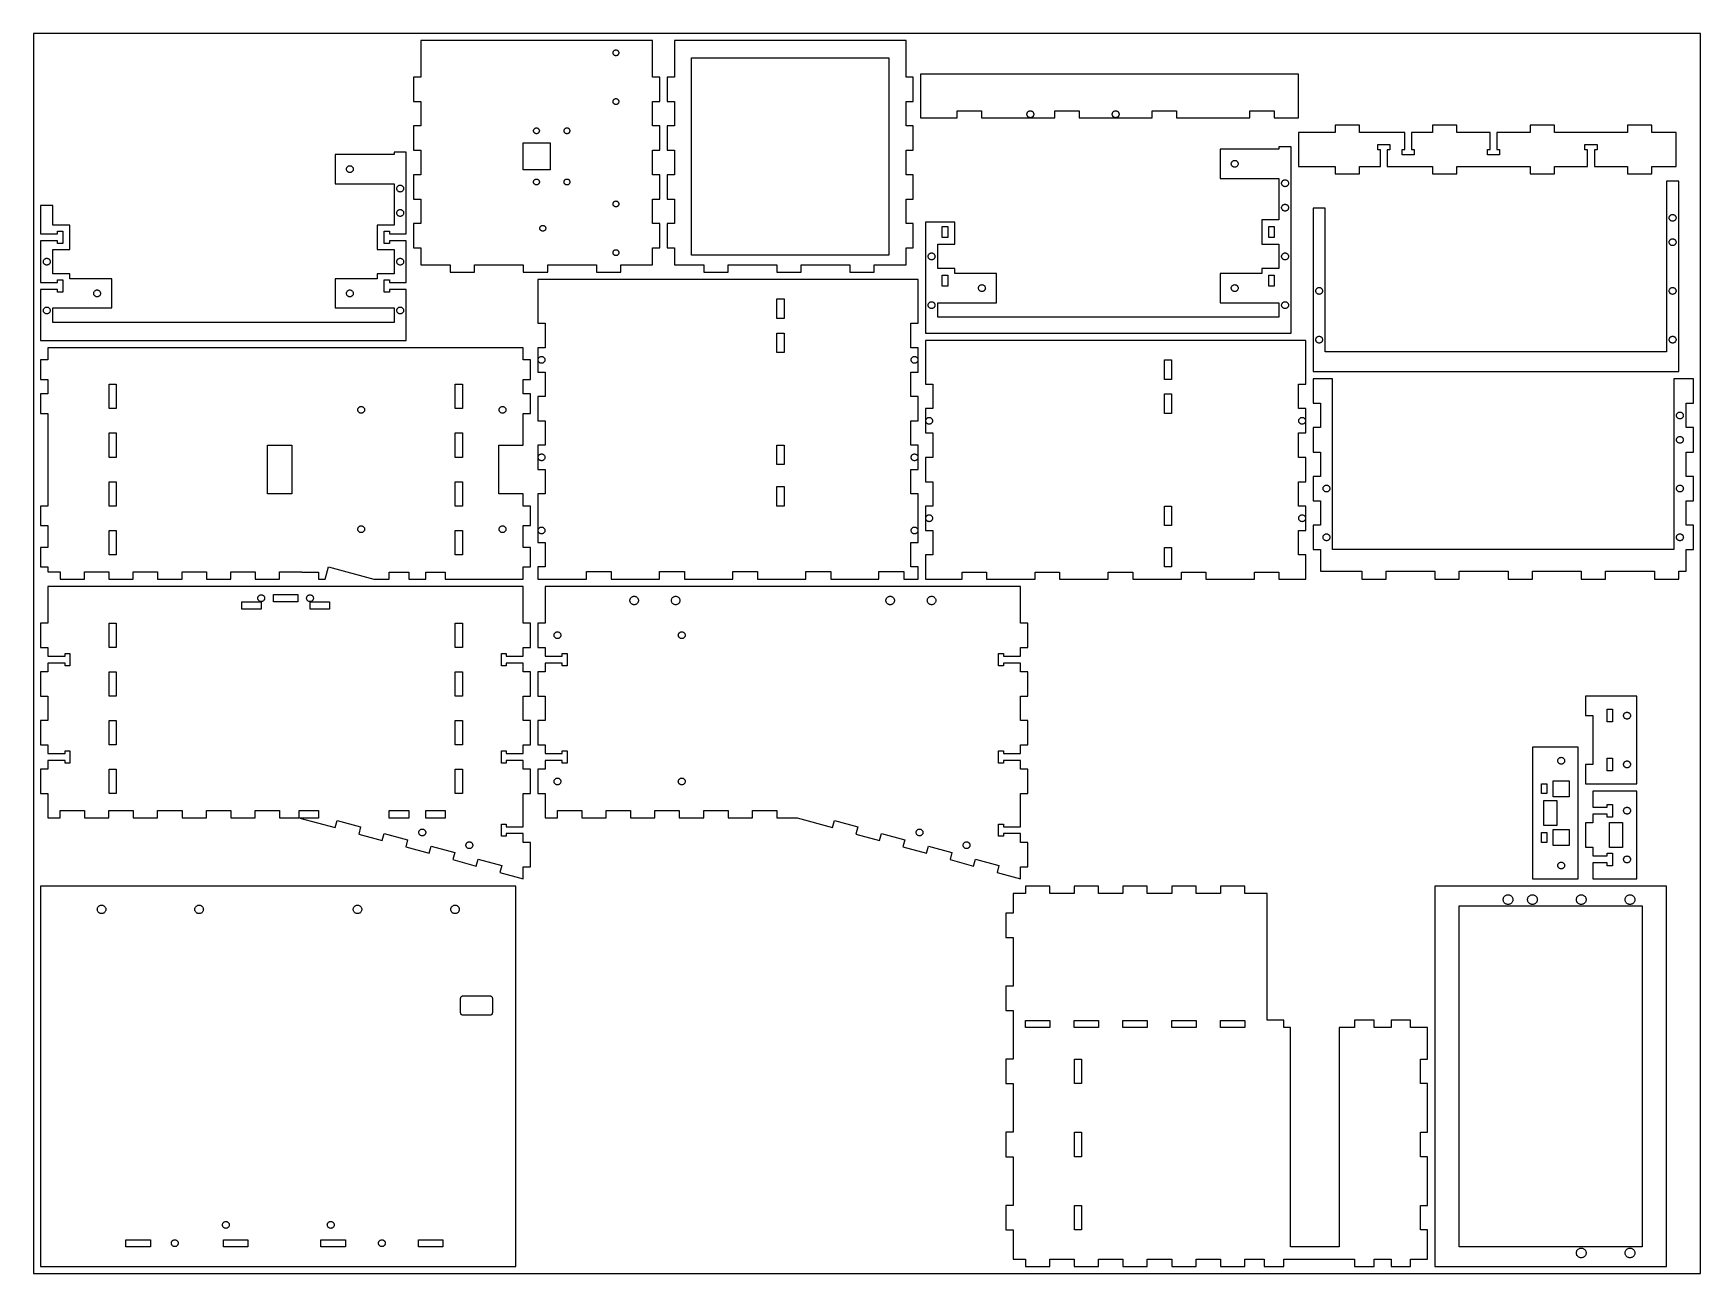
# Model space of a CAD drawing. Header units: millimetres. Extents: x 0 to 684, y 0 to 509.
import ezdxf

# ---------------------------------------------------------------- set-up
doc = ezdxf.new("R2010")
doc.units = ezdxf.units.MM
doc.layers.add('CUT_WHITE', color=7, linetype='Continuous')

msp = doc.modelspace()

# ---------------------------------------------------------------- linework, layer by layer
at = {"layer": 'CUT_WHITE', "color": 7}
for p, q in [((684, 509), (0, 509)), ((0, 509), (0, 0)), ((684, 0), (684, 509)), ((254, 506), (159, 506)), ((159, 506), (159, 491)), ((237.8, 501), (237.8103, 501.1566)), ((237.8103, 500.8434), (237.8, 501)), ((237.8103, 501.1566), (237.8409, 501.3106)), ((237.8409, 500.6894), (237.8103, 500.8434)), ((237.8409, 501.3106), (237.8913, 501.4592)), ((237.8913, 500.5408), (237.8409, 500.6894)), ((237.8913, 501.4592), (237.9608, 501.6)), ((237.9608, 500.4), (237.8913, 500.5408)), ((237.9608, 501.6), (238.048, 501.7305)), ((238.048, 500.2695), (237.9608, 500.4)), ((238.048, 501.7305), (238.1515, 501.8485)), ((238.1515, 500.1515), (238.048, 500.2695)), ((238.1515, 501.8485), (238.2695, 501.952)), ((238.2695, 500.048), (238.1515, 500.1515)), ((238.2695, 501.952), (238.4, 502.0392)), ((238.4, 499.9608), (238.2695, 500.048)), ((238.4, 502.0392), (238.5408, 502.1086)), ((238.5408, 499.8913), (238.4, 499.9608)), ((238.5408, 502.1086), (238.6894, 502.1591)), ((238.6894, 499.8409), (238.5408, 499.8913)), ((238.6894, 502.1591), (238.8434, 502.1897)), ((238.8434, 499.8103), (238.6894, 499.8409)), ((238.8434, 502.1897), (239, 502.2)), ((239, 499.8), (238.8434, 499.8103)), ((239, 502.2), (239.1566, 502.1897)), ((239.1566, 499.8103), (239, 499.8)), ((239.1566, 502.1897), (239.3106, 502.1591)), ((239.3106, 499.8409), (239.1566, 499.8103)), ((239.3106, 502.1591), (239.4592, 502.1086)), ((239.4592, 499.8913), (239.3106, 499.8409)), ((239.4592, 502.1086), (239.6, 502.0392)), ((239.6, 499.9608), (239.4592, 499.8913)), ((239.6, 502.0392), (239.7305, 501.952)), ((239.7305, 500.048), (239.6, 499.9608)), ((239.7305, 501.952), (239.8485, 501.8485)), ((239.8485, 500.1515), (239.7305, 500.048)), ((239.8485, 501.8485), (239.952, 501.7305)), ((239.952, 500.2695), (239.8485, 500.1515)), ((239.952, 501.7305), (240.0392, 501.6)), ((240.0392, 500.4), (239.952, 500.2695)), ((240.0392, 501.6), (240.1086, 501.4592)), ((240.1086, 500.5408), (240.0392, 500.4)), ((240.1086, 501.4592), (240.1591, 501.3106)), ((240.1591, 500.6894), (240.1086, 500.5408)), ((240.1591, 501.3106), (240.1897, 501.1566)), ((240.1897, 500.8434), (240.1591, 500.6894)), ((240.1897, 501.1566), (240.2, 501)), ((240.2, 501), (240.1897, 500.8434)), ((254, 491), (254, 506)), ((358, 506), (263, 506)), ((263, 506), (263, 491)), ((358, 491), (358, 506)), ((270, 418), (270, 499)), ((270, 499), (351, 499)), ((351, 499), (351, 418)), ((159, 491), (156, 491)), ((156, 491), (156, 481)), ((257, 491), (254, 491)), ((257, 481), (257, 491)), ((263, 491), (260, 491)), ((260, 491), (260, 481)), ((361, 491), (358, 491)), ((361, 481), (361, 491)), ((519, 492.29185), (364, 492.29185)), ((364, 492.29185), (364, 474.29185)), ((519, 474.29185), (519, 492.29185)), ((156, 481), (159, 481)), ((159, 481), (159, 471)), ((237.8, 481), (237.8103, 481.1566)), ((237.8103, 480.8434), (237.8, 481)), ((237.8103, 481.1566), (237.8409, 481.3106)), ((237.8409, 480.6894), (237.8103, 480.8434)), ((237.8409, 481.3106), (237.8913, 481.4592)), ((237.8913, 480.5408), (237.8409, 480.6894)), ((237.8913, 481.4592), (237.9608, 481.6)), ((237.9608, 480.4), (237.8913, 480.5408)), ((237.9608, 481.6), (238.048, 481.7305)), ((238.048, 480.2695), (237.9608, 480.4)), ((238.048, 481.7305), (238.1515, 481.8485)), ((238.1515, 480.1515), (238.048, 480.2695)), ((238.1515, 481.8485), (238.2695, 481.952)), ((238.2695, 480.048), (238.1515, 480.1515)), ((238.2695, 481.952), (238.4, 482.0392)), ((238.4, 479.9608), (238.2695, 480.048)), ((238.4, 482.0392), (238.5408, 482.1086)), ((238.5408, 479.8913), (238.4, 479.9608)), ((238.5408, 482.1086), (238.6894, 482.1591)), ((238.6894, 479.8409), (238.5408, 479.8913)), ((238.6894, 482.1591), (238.8434, 482.1897)), ((238.8434, 479.8103), (238.6894, 479.8409)), ((238.8434, 482.1897), (239, 482.2)), ((239, 479.8), (238.8434, 479.8103)), ((239, 482.2), (239.1566, 482.1897)), ((239.1566, 479.8103), (239, 479.8)), ((239.1566, 482.1897), (239.3106, 482.1591)), ((239.3106, 479.8409), (239.1566, 479.8103)), ((239.3106, 482.1591), (239.4592, 482.1086)), ((239.4592, 479.8913), (239.3106, 479.8409)), ((239.4592, 482.1086), (239.6, 482.0392)), ((239.6, 479.9608), (239.4592, 479.8913)), ((239.6, 482.0392), (239.7305, 481.952)), ((239.7305, 480.048), (239.6, 479.9608)), ((239.7305, 481.952), (239.8485, 481.8485)), ((239.8485, 480.1515), (239.7305, 480.048)), ((239.8485, 481.8485), (239.952, 481.7305)), ((239.952, 480.2695), (239.8485, 480.1515)), ((239.952, 481.7305), (240.0392, 481.6)), ((240.0392, 480.4), (239.952, 480.2695)), ((240.0392, 481.6), (240.1086, 481.4592)), ((240.1086, 480.5408), (240.0392, 480.4)), ((240.1086, 481.4592), (240.1591, 481.3106)), ((240.1591, 480.6894), (240.1086, 480.5408)), ((240.1591, 481.3106), (240.1897, 481.1566)), ((240.1897, 480.8434), (240.1591, 480.6894)), ((240.1897, 481.1566), (240.2, 481)), ((240.2, 481), (240.1897, 480.8434)), ((254, 471), (254, 481)), ((254, 481), (257, 481)), ((260, 481), (263, 481)), ((263, 481), (263, 471)), ((358, 471), (358, 481)), ((358, 481), (361, 481)), ((364, 474.29185), (379, 474.29185)), ((379, 474.29185), (379, 477.19184)), ((379, 477.19184), (389, 477.19184)), ((389, 477.19184), (389, 474.29185)), ((389, 474.29185), (419, 474.29185)), ((407.6, 475.79185), (407.612, 475.97457)), ((407.612, 475.60911), (407.6, 475.79185)), ((407.612, 475.97457), (407.648, 476.15419)), ((407.648, 475.4295), (407.612, 475.60911)), ((407.648, 476.15419), (407.707, 476.3276)), ((407.707, 475.25608), (407.648, 475.4295)), ((407.707, 476.3276), (407.788, 476.49185)), ((407.788, 475.09184), (407.707, 475.25608)), ((407.788, 476.49185), (407.889, 476.64411)), ((407.889, 474.93957), (407.788, 475.09184)), ((407.889, 476.64411), (408.01, 476.78179)), ((408.01, 474.80189), (407.889, 474.93957)), ((408.01, 476.78179), (408.148, 476.90254)), ((408.148, 474.68115), (408.01, 474.80189)), ((408.148, 476.90254), (408.3, 477.00428)), ((408.3, 474.5794), (408.148, 474.68115)), ((408.3, 477.00428), (408.464, 477.08528)), ((408.464, 474.49841), (408.3, 474.5794)), ((408.464, 477.08528), (408.638, 477.14414)), ((408.638, 474.43954), (408.464, 474.49841)), ((408.638, 477.14414), (408.817, 477.17987)), ((408.817, 474.40382), (408.638, 474.43954)), ((408.817, 477.17987), (409, 477.19184)), ((409, 474.39184), (408.817, 474.40382)), ((409, 477.19184), (409.183, 477.17987)), ((409.183, 474.40382), (409, 474.39184)), ((409.183, 477.17987), (409.362, 477.14414)), ((409.362, 474.43954), (409.183, 474.40382)), ((409.362, 477.14414), (409.536, 477.08528)), ((409.536, 474.49841), (409.362, 474.43954)), ((409.536, 477.08528), (409.7, 477.00428)), ((409.7, 474.5794), (409.536, 474.49841)), ((409.7, 477.00428), (409.852, 476.90254)), ((409.852, 474.68115), (409.7, 474.5794)), ((409.852, 476.90254), (409.99, 476.78179)), ((409.99, 474.80189), (409.852, 474.68115)), ((409.99, 476.78179), (410.111, 476.64411)), ((410.111, 474.93957), (409.99, 474.80189)), ((410.111, 476.64411), (410.212, 476.49185)), ((410.212, 475.09184), (410.111, 474.93957)), ((410.212, 476.49185), (410.293, 476.3276)), ((410.293, 475.25608), (410.212, 475.09184)), ((410.293, 476.3276), (410.352, 476.15419)), ((410.352, 475.4295), (410.293, 475.25608)), ((410.352, 476.15419), (410.388, 475.97457)), ((410.388, 475.60911), (410.352, 475.4295)), ((410.388, 475.97457), (410.4, 475.79185)), ((410.4, 475.79185), (410.388, 475.60911)), ((419, 474.29185), (419, 477.19184)), ((419, 477.19184), (429, 477.19184)), ((429, 477.19184), (429, 474.29185)), ((429, 474.29185), (459, 474.29185)), ((442.6, 475.79185), (442.612, 475.97457)), ((442.612, 475.60911), (442.6, 475.79185)), ((442.612, 475.97457), (442.6477, 476.15419)), ((442.6477, 475.4295), (442.612, 475.60911)), ((442.6477, 476.15419), (442.7066, 476.3276)), ((442.7066, 475.25608), (442.6477, 475.4295)), ((442.7066, 476.3276), (442.7876, 476.49185)), ((442.7876, 475.09184), (442.7066, 475.25608)), ((442.7876, 476.49185), (442.8893, 476.64411)), ((442.8893, 474.93957), (442.7876, 475.09184)), ((442.8893, 476.64411), (443.0101, 476.78179)), ((443.0101, 474.80189), (442.8893, 474.93957)), ((443.0101, 476.78179), (443.1477, 476.90254)), ((443.1477, 474.68115), (443.0101, 474.80189)), ((443.1477, 476.90254), (443.3, 477.00428)), ((443.3, 474.5794), (443.1477, 474.68115)), ((443.3, 477.00428), (443.4642, 477.08528)), ((443.4642, 474.49841), (443.3, 474.5794)), ((443.4642, 477.08528), (443.6377, 477.14414)), ((443.6377, 474.43954), (443.4642, 474.49841)), ((443.6377, 477.14414), (443.8173, 477.17987)), ((443.8173, 474.40382), (443.6377, 474.43954)), ((443.8173, 477.17987), (444, 477.19184)), ((444, 474.39184), (443.8173, 474.40382)), ((444, 477.19184), (444.1827, 477.17987)), ((444.1827, 474.40382), (444, 474.39184)), ((444.1827, 477.17987), (444.3624, 477.14414)), ((444.3624, 474.43954), (444.1827, 474.40382)), ((444.3624, 477.14414), (444.5358, 477.08528)), ((444.5358, 474.49841), (444.3624, 474.43954)), ((444.5358, 477.08528), (444.7, 477.00428)), ((444.7, 474.5794), (444.5358, 474.49841)), ((444.7, 477.00428), (444.8523, 476.90254)), ((444.8523, 474.68115), (444.7, 474.5794)), ((444.8523, 476.90254), (444.99, 476.78179)), ((444.99, 474.80189), (444.8523, 474.68115)), ((444.99, 476.78179), (445.1107, 476.64411)), ((445.1107, 474.93957), (444.99, 474.80189)), ((445.1107, 476.64411), (445.2124, 476.49185)), ((445.2124, 475.09184), (445.1107, 474.93957)), ((445.2124, 476.49185), (445.2934, 476.3276)), ((445.2934, 475.25608), (445.2124, 475.09184)), ((445.2934, 476.3276), (445.3523, 476.15419)), ((445.3523, 475.4295), (445.2934, 475.25608)), ((445.3523, 476.15419), (445.388, 475.97457)), ((445.388, 475.60911), (445.3523, 475.4295)), ((445.388, 475.97457), (445.4, 475.79185)), ((445.4, 475.79185), (445.388, 475.60911)), ((459, 474.29185), (459, 477.19184)), ((459, 477.19184), (469, 477.19184)), ((469, 477.19184), (469, 474.29185)), ((469, 474.29185), (499, 474.29185)), ((499, 474.29185), (499, 477.19184)), ((499, 477.19184), (509, 477.19184)), ((509, 477.19184), (509, 474.29185)), ((509, 474.29185), (519, 474.29185)), ((159, 471), (156, 471)), ((156, 471), (156, 461)), ((205.2, 469), (205.2103, 469.1566)), ((205.2103, 468.8434), (205.2, 469)), ((205.2103, 469.1566), (205.2409, 469.3106)), ((205.2409, 468.6894), (205.2103, 468.8434)), ((205.2409, 469.3106), (205.2913, 469.4592)), ((205.2913, 468.5408), (205.2409, 468.6894)), ((205.2913, 469.4592), (205.3608, 469.6)), ((205.3608, 468.4), (205.2913, 468.5408)), ((205.3608, 469.6), (205.448, 469.7305)), ((205.448, 468.2695), (205.3608, 468.4)), ((205.448, 469.7305), (205.5515, 469.8485)), ((205.5515, 468.1515), (205.448, 468.2695)), ((205.5515, 469.8485), (205.6695, 469.952)), ((205.6695, 468.048), (205.5515, 468.1515)), ((205.6695, 469.952), (205.8, 470.0392)), ((205.8, 467.9608), (205.6695, 468.048)), ((205.8, 470.0392), (205.9408, 470.1086)), ((205.9408, 467.8913), (205.8, 467.9608)), ((205.9408, 470.1086), (206.0894, 470.1591)), ((206.0894, 467.8409), (205.9408, 467.8913)), ((206.0894, 470.1591), (206.2434, 470.1897)), ((206.2434, 467.8103), (206.0894, 467.8409)), ((206.2434, 470.1897), (206.4, 470.2)), ((206.4, 467.8), (206.2434, 467.8103)), ((206.4, 470.2), (206.5566, 470.1897)), ((206.5566, 467.8103), (206.4, 467.8)), ((206.5566, 470.1897), (206.7106, 470.1591)), ((206.7106, 467.8409), (206.5566, 467.8103)), ((206.7106, 470.1591), (206.8592, 470.1086)), ((206.8592, 467.8913), (206.7106, 467.8409)), ((206.8592, 470.1086), (207, 470.0392)), ((207, 467.9608), (206.8592, 467.8913)), ((207, 470.0392), (207.1305, 469.952)), ((207.1305, 468.048), (207, 467.9608)), ((207.1305, 469.952), (207.2485, 469.8485)), ((207.2485, 468.1515), (207.1305, 468.048)), ((207.2485, 469.8485), (207.352, 469.7305)), ((207.352, 468.2695), (207.2485, 468.1515)), ((207.352, 469.7305), (207.4392, 469.6)), ((207.4392, 468.4), (207.352, 468.2695)), ((207.4392, 469.6), (207.5087, 469.4592)), ((207.5087, 468.5408), (207.4392, 468.4)), ((207.5087, 469.4592), (207.5591, 469.3106)), ((207.5591, 468.6894), (207.5087, 468.5408)), ((207.5591, 469.3106), (207.5897, 469.1566)), ((207.5897, 468.8434), (207.5591, 468.6894)), ((207.5897, 469.1566), (207.6, 469)), ((207.6, 469), (207.5897, 468.8434)), ((217.7, 469), (217.7103, 469.1566)), ((217.7103, 468.8434), (217.7, 469)), ((217.7103, 469.1566), (217.7409, 469.3106)), ((217.7409, 468.6894), (217.7103, 468.8434)), ((217.7409, 469.3106), (217.7913, 469.4592)), ((217.7913, 468.5408), (217.7409, 468.6894)), ((217.7913, 469.4592), (217.8608, 469.6)), ((217.8608, 468.4), (217.7913, 468.5408)), ((217.8608, 469.6), (217.948, 469.7305)), ((217.948, 468.2695), (217.8608, 468.4)), ((217.948, 469.7305), (218.0515, 469.8485)), ((218.0515, 468.1515), (217.948, 468.2695)), ((218.0515, 469.8485), (218.1695, 469.952)), ((218.1695, 468.048), (218.0515, 468.1515)), ((218.1695, 469.952), (218.3, 470.0392)), ((218.3, 467.9608), (218.1695, 468.048)), ((218.3, 470.0392), (218.4408, 470.1086)), ((218.4408, 467.8913), (218.3, 467.9608)), ((218.4408, 470.1086), (218.5894, 470.1591)), ((218.5894, 467.8409), (218.4408, 467.8913)), ((218.5894, 470.1591), (218.7434, 470.1897)), ((218.7434, 467.8103), (218.5894, 467.8409)), ((218.7434, 470.1897), (218.9, 470.2)), ((218.9, 467.8), (218.7434, 467.8103)), ((218.9, 470.2), (219.0566, 470.1897)), ((219.0566, 467.8103), (218.9, 467.8)), ((219.0566, 470.1897), (219.2106, 470.1591)), ((219.2106, 467.8409), (219.0566, 467.8103)), ((219.2106, 470.1591), (219.3592, 470.1086)), ((219.3592, 467.8913), (219.2106, 467.8409)), ((219.3592, 470.1086), (219.5, 470.0392)), ((219.5, 467.9608), (219.3592, 467.8913)), ((219.5, 470.0392), (219.6305, 469.952)), ((219.6305, 468.048), (219.5, 467.9608)), ((219.6305, 469.952), (219.7485, 469.8485)), ((219.7485, 468.1515), (219.6305, 468.048)), ((219.7485, 469.8485), (219.852, 469.7305)), ((219.852, 468.2695), (219.7485, 468.1515)), ((219.852, 469.7305), (219.9392, 469.6)), ((219.9392, 468.4), (219.852, 468.2695)), ((219.9392, 469.6), (220.0087, 469.4592)), ((220.0087, 468.5408), (219.9392, 468.4)), ((220.0087, 469.4592), (220.0591, 469.3106)), ((220.0591, 468.6894), (220.0087, 468.5408)), ((220.0591, 469.3106), (220.0897, 469.1566)), ((220.0897, 468.8434), (220.0591, 468.6894)), ((220.0897, 469.1566), (220.1, 469)), ((220.1, 469), (220.0897, 468.8434)), ((257, 471), (254, 471)), ((257, 461), (257, 471)), ((263, 471), (260, 471)), ((260, 471), (260, 461)), ((361, 471), (358, 471)), ((361, 461), (361, 471)), ((534, 468.29185), (519, 468.29185)), ((519, 468.29185), (519, 454.29185)), ((544, 471.29185), (534, 471.29185)), ((534, 471.29185), (534, 468.29185)), ((544, 468.29185), (544, 471.29185)), ((562.6, 468.29185), (544, 468.29185)), ((562.6, 461.39184), (562.6, 468.29185)), ((574, 468.29185), (565.4, 468.29185)), ((565.4, 468.29185), (565.4, 461.39184)), ((584, 471.29185), (574, 471.29185)), ((574, 471.29185), (574, 468.29185)), ((584, 468.29185), (584, 471.29185)), ((597.6, 468.29185), (584, 468.29185)), ((597.6, 461.39184), (597.6, 468.29185)), ((614, 468.29185), (600.4, 468.29185)), ((600.4, 468.29185), (600.4, 461.39184)), ((624, 471.29185), (614, 471.29185)), ((614, 471.29185), (614, 468.29185)), ((624, 468.29185), (624, 471.29185)), ((654, 468.29185), (624, 468.29185)), ((664, 471.29185), (654, 471.29185)), ((654, 471.29185), (654, 468.29185)), ((664, 468.29185), (664, 471.29185)), ((674, 468.29185), (664, 468.29185)), ((674, 454.29185), (674, 468.29185)), ((148, 459.28592), (123.85, 459.28592)), ((123.85, 459.28592), (123.85, 447.28592)), ((153, 460.28592), (148, 460.28592)), ((148, 460.28592), (148, 459.28592)), ((153, 426.68592), (153, 460.28592)), ((156, 461), (159, 461)), ((159, 461), (159, 451)), ((201, 453), (201, 464)), ((201, 464), (212, 464)), ((212, 464), (212, 453)), ((254, 451), (254, 461)), ((254, 461), (257, 461)), ((260, 461), (263, 461)), ((263, 461), (263, 451)), ((358, 451), (358, 461)), ((358, 461), (361, 461)), ((511, 461.46761), (486.85, 461.46761)), ((486.85, 461.46761), (486.85, 449.46761)), ((516, 462.46761), (511, 462.46761)), ((511, 462.46761), (511, 461.46761)), ((516, 386), (516, 462.46761)), ((551.5, 461.19184), (551.5, 463.39184)), ((551.5, 463.39184), (556.5, 463.39184)), ((552.6, 461.19184), (551.5, 461.19184)), ((552.6, 454.29185), (552.6, 461.19184)), ((556.5, 461.19184), (555.4, 461.19184)), ((555.4, 461.19184), (555.4, 454.29185)), ((556.5, 463.39184), (556.5, 461.19184)), ((561.5, 459.19184), (561.5, 461.39184)), ((561.5, 461.39184), (562.6, 461.39184)), ((566.5, 459.19184), (561.5, 459.19184)), ((565.4, 461.39184), (566.5, 461.39184)), ((566.5, 461.39184), (566.5, 459.19184)), ((596.5, 459.19184), (596.5, 461.39184)), ((596.5, 461.39184), (597.6, 461.39184)), ((601.5, 459.19184), (596.5, 459.19184)), ((600.4, 461.39184), (601.5, 461.39184)), ((601.5, 461.39184), (601.5, 459.19184)), ((636.5, 461.19184), (636.5, 463.39184)), ((636.5, 463.39184), (641.5, 463.39184)), ((637.6, 461.19184), (636.5, 461.19184)), ((637.6, 454.29185), (637.6, 461.19184)), ((641.5, 461.19184), (640.4, 461.19184)), ((640.4, 461.19184), (640.4, 454.29185)), ((641.5, 463.39184), (641.5, 461.19184)), ((128.45, 453.28592), (128.462, 453.46862)), ((128.462, 453.10322), (128.45, 453.28592)), ((128.462, 453.46862), (128.498, 453.64822)), ((128.498, 452.92352), (128.462, 453.10322)), ((128.498, 453.64822), (128.557, 453.82172)), ((128.557, 452.75012), (128.498, 452.92352)), ((128.557, 453.82172), (128.638, 453.98592)), ((128.638, 452.58592), (128.557, 452.75012)), ((128.638, 453.98592), (128.739, 454.13822)), ((128.739, 452.43362), (128.638, 452.58592)), ((128.739, 454.13822), (128.86, 454.27582)), ((128.86, 452.29592), (128.739, 452.43362)), ((128.86, 454.27582), (128.998, 454.39662)), ((128.998, 452.17522), (128.86, 452.29592)), ((128.998, 454.39662), (129.15, 454.49832)), ((129.15, 452.07352), (128.998, 452.17522)), ((129.15, 454.49832), (129.314, 454.57932)), ((129.314, 451.99252), (129.15, 452.07352)), ((129.314, 454.57932), (129.488, 454.63822)), ((129.488, 451.93362), (129.314, 451.99252)), ((129.488, 454.63822), (129.667, 454.67392)), ((129.667, 451.89792), (129.488, 451.93362)), ((129.667, 454.67392), (129.85, 454.68592)), ((129.85, 451.88592), (129.667, 451.89792)), ((129.85, 454.68592), (130.033, 454.67392)), ((130.033, 451.89792), (129.85, 451.88592)), ((130.033, 454.67392), (130.212, 454.63822)), ((130.212, 451.93362), (130.033, 451.89792)), ((130.212, 454.63822), (130.386, 454.57932)), ((130.386, 451.99252), (130.212, 451.93362)), ((130.386, 454.57932), (130.55, 454.49832)), ((130.55, 452.07352), (130.386, 451.99252)), ((130.55, 454.49832), (130.702, 454.39662)), ((130.702, 452.17522), (130.55, 452.07352)), ((130.702, 454.39662), (130.84, 454.27582)), ((130.84, 452.29592), (130.702, 452.17522)), ((130.84, 454.27582), (130.961, 454.13822)), ((130.961, 452.43362), (130.84, 452.29592)), ((130.961, 454.13822), (131.062, 453.98592)), ((131.062, 452.58592), (130.961, 452.43362)), ((131.062, 453.98592), (131.143, 453.82172)), ((131.143, 452.75012), (131.062, 452.58592)), ((131.143, 453.82172), (131.202, 453.64822)), ((131.202, 452.92352), (131.143, 452.75012)), ((131.202, 453.64822), (131.238, 453.46862)), ((131.238, 453.10322), (131.202, 452.92352)), ((131.238, 453.46862), (131.25, 453.28592)), ((131.25, 453.28592), (131.238, 453.10322)), ((212, 453), (201, 453)), ((491.45, 455.46761), (491.462, 455.65031)), ((491.462, 455.28491), (491.45, 455.46761)), ((491.462, 455.65031), (491.498, 455.82991)), ((491.498, 455.10521), (491.462, 455.28491)), ((491.498, 455.82991), (491.557, 456.00341)), ((491.557, 454.93181), (491.498, 455.10521)), ((491.557, 456.00341), (491.638, 456.16761)), ((491.638, 454.76761), (491.557, 454.93181)), ((491.638, 456.16761), (491.739, 456.31991)), ((491.739, 454.61531), (491.638, 454.76761)), ((491.739, 456.31991), (491.86, 456.45751)), ((491.86, 454.47761), (491.739, 454.61531)), ((491.86, 456.45751), (491.998, 456.57831)), ((491.998, 454.35691), (491.86, 454.47761)), ((491.998, 456.57831), (492.15, 456.68001)), ((492.15, 454.25521), (491.998, 454.35691)), ((492.15, 456.68001), (492.314, 456.76101)), ((492.314, 454.17421), (492.15, 454.25521)), ((492.314, 456.76101), (492.488, 456.81991)), ((492.488, 454.11531), (492.314, 454.17421)), ((492.488, 456.81991), (492.667, 456.85561)), ((492.667, 454.07961), (492.488, 454.11531)), ((492.667, 456.85561), (492.85, 456.86761)), ((492.85, 454.06761), (492.667, 454.07961)), ((492.85, 456.86761), (493.033, 456.85561)), ((493.033, 454.07961), (492.85, 454.06761)), ((493.033, 456.85561), (493.212, 456.81991)), ((493.212, 454.11531), (493.033, 454.07961)), ((493.212, 456.81991), (493.386, 456.76101)), ((493.386, 454.17421), (493.212, 454.11531)), ((493.386, 456.76101), (493.55, 456.68001)), ((493.55, 454.25521), (493.386, 454.17421)), ((493.55, 456.68001), (493.702, 456.57831)), ((493.702, 454.35691), (493.55, 454.25521)), ((493.702, 456.57831), (493.84, 456.45751)), ((493.84, 454.47761), (493.702, 454.35691)), ((493.84, 456.45751), (493.961, 456.31991)), ((493.961, 454.61531), (493.84, 454.47761)), ((493.961, 456.31991), (494.062, 456.16761)), ((494.062, 454.76761), (493.961, 454.61531)), ((494.062, 456.16761), (494.143, 456.00341)), ((494.143, 454.93181), (494.062, 454.76761)), ((494.143, 456.00341), (494.202, 455.82991)), ((494.202, 455.10521), (494.143, 454.93181)), ((494.202, 455.82991), (494.238, 455.65031)), ((494.238, 455.28491), (494.202, 455.10521)), ((494.238, 455.65031), (494.25, 455.46761)), ((494.25, 455.46761), (494.238, 455.28491)), ((519, 454.29185), (534, 454.29185)), ((534, 454.29185), (534, 451.29185)), ((544, 451.29185), (544, 454.29185)), ((544, 454.29185), (552.6, 454.29185)), ((555.4, 454.29185), (574, 454.29185)), ((574, 454.29185), (574, 451.29185)), ((584, 451.29185), (584, 454.29185)), ((584, 454.29185), (614, 454.29185)), ((614, 454.29185), (614, 451.29185)), ((624, 451.29185), (624, 454.29185)), ((624, 454.29185), (637.6, 454.29185)), ((640.4, 454.29185), (654, 454.29185)), ((654, 454.29185), (654, 451.29185)), ((664, 451.29185), (664, 454.29185)), ((664, 454.29185), (674, 454.29185)), ((123.85, 447.28592), (148, 447.28592)), ((148, 447.28592), (148, 430.28592)), ((149.1, 445.28592), (149.112, 445.46862)), ((149.112, 445.10322), (149.1, 445.28592)), ((149.112, 445.46862), (149.148, 445.64822)), ((149.148, 444.92352), (149.112, 445.10322)), ((149.148, 445.64822), (149.207, 445.82172)), ((149.207, 444.75012), (149.148, 444.92352)), ((149.207, 445.82172), (149.288, 445.98592)), ((149.288, 444.58592), (149.207, 444.75012)), ((149.288, 445.98592), (149.389, 446.13822)), ((149.389, 446.13822), (149.51, 446.27582)), ((149.51, 446.27582), (149.648, 446.39662)), ((149.648, 446.39662), (149.8, 446.49832)), ((149.8, 446.49832), (149.964, 446.57932)), ((149.964, 446.57932), (150.138, 446.63822)), ((150.138, 446.63822), (150.317, 446.67392)), ((150.317, 446.67392), (150.5, 446.68592)), ((150.5, 446.68592), (150.683, 446.67392)), ((150.683, 446.67392), (150.862, 446.63822)), ((150.862, 446.63822), (151.036, 446.57932)), ((151.036, 446.57932), (151.2, 446.49832)), ((151.2, 446.49832), (151.352, 446.39662)), ((151.352, 446.39662), (151.49, 446.27582)), ((151.49, 446.27582), (151.611, 446.13822)), ((151.611, 446.13822), (151.712, 445.98592)), ((151.712, 445.98592), (151.793, 445.82172)), ((151.793, 444.75012), (151.712, 444.58592)), ((151.793, 445.82172), (151.852, 445.64822)), ((151.852, 444.92352), (151.793, 444.75012)), ((151.852, 445.64822), (151.888, 445.46862)), ((151.888, 445.10322), (151.852, 444.92352)), ((151.888, 445.46862), (151.9, 445.28592)), ((151.9, 445.28592), (151.888, 445.10322)), ((159, 451), (156, 451)), ((156, 451), (156, 441)), ((205.2, 448), (205.2103, 448.1566)), ((205.2103, 447.8434), (205.2, 448)), ((205.2103, 448.1566), (205.2409, 448.3106)), ((205.2409, 447.6894), (205.2103, 447.8434)), ((205.2409, 448.3106), (205.2913, 448.4592)), ((205.2913, 447.5408), (205.2409, 447.6894)), ((205.2913, 448.4592), (205.3608, 448.6)), ((205.3608, 447.4), (205.2913, 447.5408)), ((205.3608, 448.6), (205.448, 448.7305)), ((205.448, 447.2695), (205.3608, 447.4)), ((205.448, 448.7305), (205.5515, 448.8485)), ((205.5515, 447.1515), (205.448, 447.2695)), ((205.5515, 448.8485), (205.6695, 448.952)), ((205.6695, 447.048), (205.5515, 447.1515)), ((205.6695, 448.952), (205.8, 449.0392)), ((205.8, 446.9608), (205.6695, 447.048)), ((205.8, 449.0392), (205.9408, 449.1086)), ((205.9408, 446.8913), (205.8, 446.9608)), ((205.9408, 449.1086), (206.0894, 449.1591)), ((206.0894, 446.8409), (205.9408, 446.8913)), ((206.0894, 449.1591), (206.2434, 449.1897)), ((206.2434, 446.8103), (206.0894, 446.8409)), ((206.2434, 449.1897), (206.4, 449.2)), ((206.4, 446.8), (206.2434, 446.8103)), ((206.4, 449.2), (206.5566, 449.1897)), ((206.5566, 446.8103), (206.4, 446.8)), ((206.5566, 449.1897), (206.7106, 449.1591)), ((206.7106, 446.8409), (206.5566, 446.8103)), ((206.7106, 449.1591), (206.8592, 449.1086)), ((206.8592, 446.8913), (206.7106, 446.8409)), ((206.8592, 449.1086), (207, 449.0392)), ((207, 446.9608), (206.8592, 446.8913)), ((207, 449.0392), (207.1305, 448.952)), ((207.1305, 447.048), (207, 446.9608)), ((207.1305, 448.952), (207.2485, 448.8485)), ((207.2485, 447.1515), (207.1305, 447.048)), ((207.2485, 448.8485), (207.352, 448.7305)), ((207.352, 447.2695), (207.2485, 447.1515)), ((207.352, 448.7305), (207.4392, 448.6)), ((207.4392, 447.4), (207.352, 447.2695)), ((207.4392, 448.6), (207.5087, 448.4592)), ((207.5087, 447.5408), (207.4392, 447.4)), ((207.5087, 448.4592), (207.5591, 448.3106)), ((207.5591, 447.6894), (207.5087, 447.5408)), ((207.5591, 448.3106), (207.5897, 448.1566)), ((207.5897, 447.8434), (207.5591, 447.6894)), ((207.5897, 448.1566), (207.6, 448)), ((207.6, 448), (207.5897, 447.8434)), ((217.7, 448), (217.7103, 448.1566)), ((217.7103, 447.8434), (217.7, 448)), ((217.7103, 448.1566), (217.7409, 448.3106)), ((217.7409, 447.6894), (217.7103, 447.8434)), ((217.7409, 448.3106), (217.7913, 448.4592)), ((217.7913, 447.5408), (217.7409, 447.6894)), ((217.7913, 448.4592), (217.8608, 448.6)), ((217.8608, 447.4), (217.7913, 447.5408)), ((217.8608, 448.6), (217.948, 448.7305)), ((217.948, 447.2695), (217.8608, 447.4)), ((217.948, 448.7305), (218.0515, 448.8485)), ((218.0515, 447.1515), (217.948, 447.2695)), ((218.0515, 448.8485), (218.1695, 448.952)), ((218.1695, 447.048), (218.0515, 447.1515)), ((218.1695, 448.952), (218.3, 449.0392)), ((218.3, 446.9608), (218.1695, 447.048)), ((218.3, 449.0392), (218.4408, 449.1086)), ((218.4408, 446.8913), (218.3, 446.9608)), ((218.4408, 449.1086), (218.5894, 449.1591)), ((218.5894, 446.8409), (218.4408, 446.8913)), ((218.5894, 449.1591), (218.7434, 449.1897)), ((218.7434, 446.8103), (218.5894, 446.8409)), ((218.7434, 449.1897), (218.9, 449.2)), ((218.9, 446.8), (218.7434, 446.8103)), ((218.9, 449.2), (219.0566, 449.1897)), ((219.0566, 446.8103), (218.9, 446.8)), ((219.0566, 449.1897), (219.2106, 449.1591)), ((219.2106, 446.8409), (219.0566, 446.8103)), ((219.2106, 449.1591), (219.3592, 449.1086)), ((219.3592, 446.8913), (219.2106, 446.8409)), ((219.3592, 449.1086), (219.5, 449.0392)), ((219.5, 446.9608), (219.3592, 446.8913)), ((219.5, 449.0392), (219.6305, 448.952)), ((219.6305, 447.048), (219.5, 446.9608)), ((219.6305, 448.952), (219.7485, 448.8485)), ((219.7485, 447.1515), (219.6305, 447.048)), ((219.7485, 448.8485), (219.852, 448.7305)), ((219.852, 447.2695), (219.7485, 447.1515)), ((219.852, 448.7305), (219.9392, 448.6)), ((219.9392, 447.4), (219.852, 447.2695)), ((219.9392, 448.6), (220.0087, 448.4592)), ((220.0087, 447.5408), (219.9392, 447.4)), ((220.0087, 448.4592), (220.0591, 448.3106)), ((220.0591, 447.6894), (220.0087, 447.5408)), ((220.0591, 448.3106), (220.0897, 448.1566)), ((220.0897, 447.8434), (220.0591, 447.6894)), ((220.0897, 448.1566), (220.1, 448)), ((220.1, 448), (220.0897, 447.8434)), ((257, 451), (254, 451)), ((257, 441), (257, 451)), ((263, 451), (260, 451)), ((260, 451), (260, 441)), ((361, 451), (358, 451)), ((361, 441), (361, 451)), ((486.85, 449.46761), (511, 449.46761)), ((511, 449.46761), (511, 432.46761)), ((512.1, 447.46761), (512.112, 447.65031)), ((512.112, 447.28491), (512.1, 447.46761)), ((512.112, 447.65031), (512.148, 447.82991)), ((512.148, 447.10521), (512.112, 447.28491)), ((512.148, 447.82991), (512.207, 448.00341)), ((512.207, 446.93181), (512.148, 447.10521)), ((512.207, 448.00341), (512.288, 448.16761)), ((512.288, 446.76761), (512.207, 446.93181)), ((512.288, 448.16761), (512.389, 448.31991)), ((512.389, 446.61531), (512.288, 446.76761)), ((512.389, 448.31991), (512.51, 448.45751)), ((512.51, 446.47761), (512.389, 446.61531)), ((512.51, 448.45751), (512.648, 448.57831)), ((512.648, 446.35691), (512.51, 446.47761)), ((512.648, 448.57831), (512.8, 448.68001)), ((512.8, 446.25521), (512.648, 446.35691)), ((512.8, 448.68001), (512.964, 448.76101)), ((512.964, 446.17421), (512.8, 446.25521)), ((512.964, 448.76101), (513.138, 448.81991)), ((513.138, 446.11531), (512.964, 446.17421)), ((513.138, 448.81991), (513.317, 448.85561)), ((513.317, 446.07961), (513.138, 446.11531)), ((513.317, 448.85561), (513.5, 448.86761)), ((513.5, 446.06761), (513.317, 446.07961)), ((513.5, 448.86761), (513.683, 448.85561)), ((513.683, 446.07961), (513.5, 446.06761)), ((513.683, 448.85561), (513.862, 448.81991)), ((513.862, 446.11531), (513.683, 446.07961)), ((513.862, 448.81991), (514.036, 448.76101)), ((514.036, 446.17421), (513.862, 446.11531)), ((514.036, 448.76101), (514.2, 448.68001)), ((514.2, 446.25521), (514.036, 446.17421)), ((514.2, 448.68001), (514.352, 448.57831)), ((514.352, 446.35691), (514.2, 446.25521)), ((514.352, 448.57831), (514.49, 448.45751)), ((514.49, 446.47761), (514.352, 446.35691)), ((514.49, 448.45751), (514.611, 448.31991)), ((514.611, 446.61531), (514.49, 446.47761)), ((514.611, 448.31991), (514.712, 448.16761)), ((514.712, 446.76761), (514.611, 446.61531)), ((514.712, 448.16761), (514.793, 448.00341)), ((514.793, 446.93181), (514.712, 446.76761)), ((514.793, 448.00341), (514.852, 447.82991)), ((514.852, 447.10521), (514.793, 446.93181)), ((514.852, 447.82991), (514.888, 447.65031)), ((514.888, 447.28491), (514.852, 447.10521)), ((514.888, 447.65031), (514.9, 447.46761)), ((514.9, 447.46761), (514.888, 447.28491)), ((534, 451.29185), (544, 451.29185)), ((574, 451.29185), (584, 451.29185)), ((614, 451.29185), (624, 451.29185)), ((654, 451.29185), (664, 451.29185)), ((675, 448.29185), (670, 448.29185)), ((670, 448.29185), (670, 378.29185)), ((675, 370.18762), (675, 448.29185)), ((8, 438.28592), (3, 438.28592)), ((3, 438.28592), (3, 426.68592)), ((8, 430.28592), (8, 438.28592)), ((149.389, 444.43362), (149.288, 444.58592)), ((149.51, 444.29592), (149.389, 444.43362)), ((149.648, 444.17522), (149.51, 444.29592)), ((149.8, 444.07352), (149.648, 444.17522)), ((149.964, 443.99252), (149.8, 444.07352)), ((150.138, 443.93362), (149.964, 443.99252)), ((150.317, 443.89792), (150.138, 443.93362)), ((150.5, 443.88592), (150.317, 443.89792)), ((150.683, 443.89792), (150.5, 443.88592)), ((150.862, 443.93362), (150.683, 443.89792)), ((151.036, 443.99252), (150.862, 443.93362)), ((151.2, 444.07352), (151.036, 443.99252)), ((151.352, 444.17522), (151.2, 444.07352)), ((151.49, 444.29592), (151.352, 444.17522)), ((151.611, 444.43362), (151.49, 444.29592)), ((151.712, 444.58592), (151.611, 444.43362)), ((156, 441), (159, 441)), ((159, 441), (159, 431)), ((237.8, 439), (237.8103, 439.1566)), ((237.8103, 438.8434), (237.8, 439)), ((237.8103, 439.1566), (237.8409, 439.3106)), ((237.8409, 438.6894), (237.8103, 438.8434)), ((237.8409, 439.3106), (237.8913, 439.4592)), ((237.8913, 438.5408), (237.8409, 438.6894)), ((237.8913, 439.4592), (237.9608, 439.6)), ((237.9608, 438.4), (237.8913, 438.5408)), ((237.9608, 439.6), (238.048, 439.7305)), ((238.048, 438.2695), (237.9608, 438.4)), ((238.048, 439.7305), (238.1515, 439.8485)), ((238.1515, 438.1515), (238.048, 438.2695)), ((238.1515, 439.8485), (238.2695, 439.952)), ((238.2695, 438.048), (238.1515, 438.1515)), ((238.2695, 439.952), (238.4, 440.0392)), ((238.4, 437.9608), (238.2695, 438.048)), ((238.4, 440.0392), (238.5408, 440.1086)), ((238.5408, 437.8913), (238.4, 437.9608)), ((238.5408, 440.1086), (238.6894, 440.1591)), ((238.6894, 437.8409), (238.5408, 437.8913)), ((238.6894, 440.1591), (238.8434, 440.1897)), ((238.8434, 437.8103), (238.6894, 437.8409)), ((238.8434, 440.1897), (239, 440.2)), ((239, 437.8), (238.8434, 437.8103)), ((239, 440.2), (239.1566, 440.1897)), ((239.1566, 437.8103), (239, 437.8)), ((239.1566, 440.1897), (239.3106, 440.1591)), ((239.3106, 437.8409), (239.1566, 437.8103)), ((239.3106, 440.1591), (239.4592, 440.1086)), ((239.4592, 437.8913), (239.3106, 437.8409)), ((239.4592, 440.1086), (239.6, 440.0392)), ((239.6, 437.9608), (239.4592, 437.8913)), ((239.6, 440.0392), (239.7305, 439.952)), ((239.7305, 438.048), (239.6, 437.9608)), ((239.7305, 439.952), (239.8485, 439.8485)), ((239.8485, 438.1515), (239.7305, 438.048)), ((239.8485, 439.8485), (239.952, 439.7305)), ((239.952, 438.2695), (239.8485, 438.1515)), ((239.952, 439.7305), (240.0392, 439.6)), ((240.0392, 438.4), (239.952, 438.2695)), ((240.0392, 439.6), (240.1086, 439.4592)), ((240.1086, 438.5408), (240.0392, 438.4)), ((240.1086, 439.4592), (240.1591, 439.3106)), ((240.1591, 438.6894), (240.1086, 438.5408)), ((240.1591, 439.3106), (240.1897, 439.1566)), ((240.1897, 438.8434), (240.1591, 438.6894)), ((240.1897, 439.1566), (240.2, 439)), ((240.2, 439), (240.1897, 438.8434)), ((254, 431), (254, 441)), ((254, 441), (257, 441)), ((260, 441), (263, 441)), ((263, 441), (263, 431)), ((358, 431), (358, 441)), ((358, 441), (361, 441)), ((512.112, 437.65031), (512.148, 437.82991)), ((512.148, 437.82991), (512.207, 438.00341)), ((512.207, 438.00341), (512.288, 438.16761)), ((512.288, 438.16761), (512.389, 438.31991)), ((512.389, 438.31991), (512.51, 438.45751)), ((512.51, 438.45751), (512.648, 438.57831)), ((512.648, 438.57831), (512.8, 438.68001)), ((512.8, 438.68001), (512.964, 438.76101)), ((512.964, 438.76101), (513.138, 438.81991)), ((513.138, 438.81991), (513.317, 438.85561)), ((513.317, 438.85561), (513.5, 438.86761)), ((513.5, 438.86761), (513.683, 438.85561)), ((513.683, 438.85561), (513.862, 438.81991)), ((513.862, 438.81991), (514.036, 438.76101)), ((514.036, 438.76101), (514.2, 438.68001)), ((514.2, 438.68001), (514.352, 438.57831)), ((514.352, 438.57831), (514.49, 438.45751)), ((514.49, 438.45751), (514.611, 438.31991)), ((514.611, 438.31991), (514.712, 438.16761)), ((514.712, 438.16761), (514.793, 438.00341)), ((514.793, 438.00341), (514.852, 437.82991)), ((514.852, 437.82991), (514.888, 437.65031)), ((149.1, 435.28592), (149.112, 435.46862)), ((149.112, 435.10322), (149.1, 435.28592)), ((149.112, 435.46862), (149.148, 435.64822)), ((149.148, 434.92352), (149.112, 435.10322)), ((149.148, 435.64822), (149.207, 435.82172)), ((149.207, 434.75012), (149.148, 434.92352)), ((149.207, 435.82172), (149.288, 435.98592)), ((149.288, 434.58592), (149.207, 434.75012)), ((149.288, 435.98592), (149.389, 436.13822)), ((149.389, 434.43362), (149.288, 434.58592)), ((149.389, 436.13822), (149.51, 436.27582)), ((149.51, 434.29592), (149.389, 434.43362)), ((149.51, 436.27582), (149.648, 436.39662)), ((149.648, 434.17522), (149.51, 434.29592)), ((149.648, 436.39662), (149.8, 436.49832)), ((149.8, 434.07352), (149.648, 434.17522)), ((149.8, 436.49832), (149.964, 436.57932)), ((149.964, 433.99252), (149.8, 434.07352)), ((149.964, 436.57932), (150.138, 436.63822)), ((150.138, 433.93362), (149.964, 433.99252)), ((150.138, 436.63822), (150.317, 436.67392)), ((150.317, 433.89792), (150.138, 433.93362)), ((150.317, 436.67392), (150.5, 436.68592)), ((150.5, 433.88592), (150.317, 433.89792)), ((150.5, 436.68592), (150.683, 436.67392)), ((150.683, 433.89792), (150.5, 433.88592)), ((150.683, 436.67392), (150.862, 436.63822)), ((150.862, 433.93362), (150.683, 433.89792)), ((150.862, 436.63822), (151.036, 436.57932)), ((151.036, 433.99252), (150.862, 433.93362)), ((151.036, 436.57932), (151.2, 436.49832)), ((151.2, 434.07352), (151.036, 433.99252)), ((151.2, 436.49832), (151.352, 436.39662)), ((151.352, 434.17522), (151.2, 434.07352)), ((151.352, 436.39662), (151.49, 436.27582)), ((151.49, 434.29592), (151.352, 434.17522)), ((151.49, 436.27582), (151.611, 436.13822)), ((151.611, 434.43362), (151.49, 434.29592)), ((151.611, 436.13822), (151.712, 435.98592)), ((151.712, 434.58592), (151.611, 434.43362)), ((151.712, 435.98592), (151.793, 435.82172)), ((151.793, 434.75012), (151.712, 434.58592)), ((151.793, 435.82172), (151.852, 435.64822)), ((151.852, 434.92352), (151.793, 434.75012)), ((151.852, 435.64822), (151.888, 435.46862)), ((151.888, 435.10322), (151.852, 434.92352)), ((151.888, 435.46862), (151.9, 435.28592)), ((151.9, 435.28592), (151.888, 435.10322)), ((159, 431), (156, 431)), ((156, 431), (156, 421)), ((257, 431), (254, 431)), ((257, 421), (257, 431)), ((263, 431), (260, 431)), ((260, 431), (260, 421)), ((361, 431), (358, 431)), ((361, 421), (361, 431)), ((378, 431.57491), (366, 431.57491)), ((366, 431.57491), (366, 386)), ((378, 422.46761), (378, 431.57491)), ((511, 432.46761), (504, 432.46761)), ((504, 432.46761), (504, 422.46761)), ((512.1, 437.46761), (512.112, 437.65031)), ((512.112, 437.28491), (512.1, 437.46761)), ((512.148, 437.10521), (512.112, 437.28491)), ((512.207, 436.93181), (512.148, 437.10521)), ((512.288, 436.76761), (512.207, 436.93181)), ((512.389, 436.61531), (512.288, 436.76761)), ((512.51, 436.47761), (512.389, 436.61531)), ((512.648, 436.35691), (512.51, 436.47761)), ((512.8, 436.25521), (512.648, 436.35691)), ((512.964, 436.17421), (512.8, 436.25521)), ((513.138, 436.11531), (512.964, 436.17421)), ((513.317, 436.07961), (513.138, 436.11531)), ((513.5, 436.06761), (513.317, 436.07961)), ((513.683, 436.07961), (513.5, 436.06761)), ((513.862, 436.11531), (513.683, 436.07961)), ((514.036, 436.17421), (513.862, 436.11531)), ((514.2, 436.25521), (514.036, 436.17421)), ((514.352, 436.35691), (514.2, 436.25521)), ((514.49, 436.47761), (514.352, 436.35691)), ((514.611, 436.61531), (514.49, 436.47761)), ((514.712, 436.76761), (514.611, 436.61531)), ((514.793, 436.93181), (514.712, 436.76761)), ((514.852, 437.10521), (514.793, 436.93181)), ((514.888, 437.28491), (514.852, 437.10521)), ((514.888, 437.65031), (514.9, 437.46761)), ((514.9, 437.46761), (514.888, 437.28491)), ((530, 437.29185), (525, 437.29185)), ((525, 437.29185), (525, 370.18762)), ((530, 378.29185), (530, 437.29185)), ((671.1, 433.29185), (671.112, 433.47455)), ((671.112, 433.10915), (671.1, 433.29185)), ((671.112, 433.47455), (671.148, 433.65415)), ((671.148, 432.92945), (671.112, 433.10915)), ((671.148, 433.65415), (671.207, 433.82765)), ((671.207, 432.75605), (671.148, 432.92945)), ((671.207, 433.82765), (671.288, 433.99185)), ((671.288, 432.59185), (671.207, 432.75605)), ((671.288, 433.99185), (671.389, 434.14415)), ((671.389, 432.43955), (671.288, 432.59185)), ((671.389, 434.14415), (671.51, 434.28175)), ((671.51, 432.30185), (671.389, 432.43955)), ((671.51, 434.28175), (671.648, 434.40255)), ((671.648, 432.18115), (671.51, 432.30185)), ((671.648, 434.40255), (671.8, 434.50425)), ((671.8, 432.07945), (671.648, 432.18115)), ((671.8, 434.50425), (671.964, 434.58525)), ((671.964, 431.99845), (671.8, 432.07945)), ((671.964, 434.58525), (672.138, 434.64415)), ((672.138, 431.93955), (671.964, 431.99845)), ((672.138, 434.64415), (672.317, 434.67985)), ((672.317, 431.90385), (672.138, 431.93955)), ((672.317, 434.67985), (672.5, 434.69185)), ((672.5, 431.89185), (672.317, 431.90385)), ((672.5, 434.69185), (672.683, 434.67985)), ((672.683, 431.90385), (672.5, 431.89185)), ((672.683, 434.67985), (672.862, 434.64415)), ((672.862, 431.93955), (672.683, 431.90385)), ((672.862, 434.64415), (673.036, 434.58525)), ((673.036, 431.99845), (672.862, 431.93955)), ((673.036, 434.58525), (673.2, 434.50425)), ((673.2, 432.07945), (673.036, 431.99845)), ((673.2, 434.50425), (673.352, 434.40255)), ((673.352, 432.18115), (673.2, 432.07945)), ((673.352, 434.40255), (673.49, 434.28175)), ((673.49, 432.30185), (673.352, 432.18115)), ((673.49, 434.28175), (673.611, 434.14415)), ((673.611, 432.43955), (673.49, 432.30185)), ((673.611, 434.14415), (673.712, 433.99185)), ((673.712, 432.59185), (673.611, 432.43955)), ((673.712, 433.99185), (673.793, 433.82765)), ((673.793, 432.75605), (673.712, 432.59185)), ((673.793, 433.82765), (673.852, 433.65415)), ((673.852, 432.92945), (673.793, 432.75605)), ((673.852, 433.65415), (673.888, 433.47455)), ((673.888, 433.10915), (673.852, 432.92945)), ((673.888, 433.47455), (673.9, 433.29185)), ((673.9, 433.29185), (673.888, 433.10915)), ((3, 426.68592), (9.89999, 426.68592)), ((15, 430.28592), (8, 430.28592)), ((9.89999, 426.68592), (9.89999, 427.78592)), ((9.89999, 427.78592), (12.1, 427.78592)), ((12.1, 427.78592), (12.1, 422.78592)), ((15, 420.28592), (15, 430.28592)), ((148, 430.28592), (141, 430.28592)), ((141, 430.28592), (141, 420.28592)), ((143.9, 422.78592), (143.9, 427.78592)), ((143.9, 427.78592), (146.1, 427.78592)), ((146.1, 427.78592), (146.1, 426.68592)), ((146.1, 426.68592), (153, 426.68592)), ((207.8, 429), (207.8103, 429.1566)), ((207.8103, 428.8434), (207.8, 429)), ((207.8103, 429.1566), (207.8409, 429.3106)), ((207.8409, 428.6894), (207.8103, 428.8434)), ((207.8409, 429.3106), (207.8913, 429.4592)), ((207.8913, 428.5408), (207.8409, 428.6894)), ((207.8913, 429.4592), (207.9608, 429.6)), ((207.9608, 428.4), (207.8913, 428.5408)), ((207.9608, 429.6), (208.048, 429.7305)), ((208.048, 428.2695), (207.9608, 428.4)), ((208.048, 429.7305), (208.1515, 429.8485)), ((208.1515, 428.1515), (208.048, 428.2695)), ((208.1515, 429.8485), (208.2695, 429.952)), ((208.2695, 428.048), (208.1515, 428.1515)), ((208.2695, 429.952), (208.4, 430.0392)), ((208.4, 427.9608), (208.2695, 428.048)), ((208.4, 430.0392), (208.5408, 430.1086)), ((208.5408, 427.8913), (208.4, 427.9608)), ((208.5408, 430.1086), (208.6894, 430.1591)), ((208.6894, 427.8409), (208.5408, 427.8913)), ((208.6894, 430.1591), (208.8434, 430.1897)), ((208.8434, 427.8103), (208.6894, 427.8409)), ((208.8434, 430.1897), (209, 430.2)), ((209, 427.8), (208.8434, 427.8103)), ((209, 430.2), (209.1566, 430.1897)), ((209.1566, 427.8103), (209, 427.8)), ((209.1566, 430.1897), (209.3106, 430.1591)), ((209.3106, 427.8409), (209.1566, 427.8103)), ((209.3106, 430.1591), (209.4592, 430.1086)), ((209.4592, 427.8913), (209.3106, 427.8409)), ((209.4592, 430.1086), (209.6, 430.0392)), ((209.6, 427.9608), (209.4592, 427.8913)), ((209.6, 430.0392), (209.7305, 429.952)), ((209.7305, 428.048), (209.6, 427.9608)), ((209.7305, 429.952), (209.8485, 429.8485)), ((209.8485, 428.1515), (209.7305, 428.048)), ((209.8485, 429.8485), (209.952, 429.7305)), ((209.952, 428.2695), (209.8485, 428.1515)), ((209.952, 429.7305), (210.0392, 429.6)), ((210.0392, 428.4), (209.952, 428.2695)), ((210.0392, 429.6), (210.1086, 429.4592)), ((210.1086, 428.5408), (210.0392, 428.4)), ((210.1086, 429.4592), (210.1591, 429.3106)), ((210.1591, 428.6894), (210.1086, 428.5408)), ((210.1591, 429.3106), (210.1897, 429.1566)), ((210.1897, 428.8434), (210.1591, 428.6894)), ((210.1897, 429.1566), (210.2, 429)), ((210.2, 429), (210.1897, 428.8434)), ((372.89999, 425.21761), (372.89999, 429.71761)), ((372.89999, 429.71761), (375.1, 429.71761)), ((375.1, 425.21761), (372.89999, 425.21761)), ((375.1, 429.71761), (375.1, 425.21761)), ((506.9, 425.21761), (506.9, 429.71761)), ((506.9, 429.71761), (509.1, 429.71761)), ((509.1, 425.21761), (506.9, 425.21761)), ((509.1, 429.71761), (509.1, 425.21761)), ((671.288, 423.99185), (671.389, 424.14415)), ((671.389, 424.14415), (671.51, 424.28175)), ((671.51, 424.28175), (671.648, 424.40255)), ((671.648, 424.40255), (671.8, 424.50425)), ((671.8, 424.50425), (671.964, 424.58525)), ((671.964, 424.58525), (672.138, 424.64415)), ((672.138, 424.64415), (672.317, 424.67985)), ((672.317, 424.67985), (672.5, 424.69185)), ((672.5, 424.69185), (672.683, 424.67985)), ((672.683, 424.67985), (672.862, 424.64415)), ((672.862, 424.64415), (673.036, 424.58525)), ((673.036, 424.58525), (673.2, 424.50425)), ((673.2, 424.50425), (673.352, 424.40255)), ((673.352, 424.40255), (673.49, 424.28175)), ((673.49, 424.28175), (673.611, 424.14415)), ((673.611, 424.14415), (673.712, 423.99185)), ((9.89999, 423.88592), (3, 423.88592)), ((3, 423.88592), (3, 406.68592)), ((8, 410.28592), (8, 420.28592)), ((8, 420.28592), (15, 420.28592)), ((9.89999, 422.78592), (9.89999, 423.88592)), ((12.1, 422.78592), (9.89999, 422.78592)), ((141, 420.28592), (148, 420.28592)), ((146.1, 422.78592), (143.9, 422.78592)), ((153, 423.88592), (146.1, 423.88592)), ((146.1, 423.88592), (146.1, 422.78592)), ((148, 420.28592), (148, 410.28592)), ((153, 406.68592), (153, 423.88592)), ((156, 421), (159, 421)), ((159, 421), (159, 414)), ((237.8, 419), (237.8103, 419.15662)), ((237.8103, 418.84337), (237.8, 419)), ((237.8103, 419.15662), (237.8409, 419.31058)), ((237.8409, 418.68941), (237.8103, 418.84337)), ((237.8409, 419.31058), (237.8913, 419.45921)), ((237.8913, 418.54077), (237.8409, 418.68941)), ((237.8913, 419.45921), (237.9608, 419.59999)), ((237.9608, 418.39999), (237.8913, 418.54077)), ((237.9608, 419.59999), (238.048, 419.7305)), ((238.048, 418.26949), (237.9608, 418.39999)), ((238.048, 419.7305), (238.1515, 419.84853)), ((238.1515, 418.15146), (238.048, 418.26949)), ((238.1515, 419.84853), (238.2695, 419.95201)), ((238.2695, 418.04797), (238.1515, 418.15146)), ((238.2695, 419.95201), (238.4, 420.03923)), ((238.4, 417.96075), (238.2695, 418.04797)), ((238.4, 420.03923), (238.5408, 420.10864)), ((238.5408, 417.89134), (238.4, 417.96075)), ((238.5408, 420.10864), (238.6894, 420.1591)), ((238.6894, 417.84088), (238.5408, 417.89134)), ((238.6894, 420.1591), (238.8434, 420.18973)), ((238.8434, 417.81026), (238.6894, 417.84088)), ((238.8434, 420.18973), (239, 420.2)), ((239, 417.79999), (238.8434, 417.81026)), ((239, 420.2), (239.1566, 420.18973)), ((239.1566, 417.81026), (239, 417.79999)), ((239.1566, 420.18973), (239.3106, 420.1591)), ((239.3106, 417.84088), (239.1566, 417.81026)), ((239.3106, 420.1591), (239.4592, 420.10864)), ((239.4592, 417.89134), (239.3106, 417.84088)), ((239.4592, 420.10864), (239.6, 420.03923)), ((239.6, 417.96075), (239.4592, 417.89134)), ((239.6, 420.03923), (239.7305, 419.95201)), ((239.7305, 418.04797), (239.6, 417.96075)), ((239.7305, 419.95201), (239.8485, 419.84853)), ((239.8485, 418.15146), (239.7305, 418.04797)), ((239.8485, 419.84853), (239.952, 419.7305)), ((239.952, 418.26949), (239.8485, 418.15146)), ((239.952, 419.7305), (240.0392, 419.59999)), ((240.0392, 418.39999), (239.952, 418.26949)), ((240.0392, 419.59999), (240.1086, 419.45921)), ((240.1086, 418.54077), (240.0392, 418.39999)), ((240.1086, 419.45921), (240.1591, 419.31058)), ((240.1591, 418.68941), (240.1086, 418.54077)), ((240.1591, 419.31058), (240.1897, 419.15662)), ((240.1897, 418.84337), (240.1591, 418.68941)), ((240.1897, 419.15662), (240.2, 419)), ((240.2, 419), (240.1897, 418.84337)), ((254, 414), (254, 421)), ((254, 421), (257, 421)), ((260, 421), (263, 421)), ((263, 421), (263, 414)), ((351, 418), (270, 418)), ((358, 414), (358, 421)), ((358, 421), (361, 421)), ((367.09999, 417.46761), (367.11197, 417.65031)), ((367.11197, 417.28491), (367.09999, 417.46761)), ((367.11197, 417.65031), (367.14769, 417.82991)), ((367.14769, 417.10521), (367.11197, 417.28491)), ((367.14769, 417.82991), (367.20656, 418.00341)), ((367.20656, 418.00341), (367.28755, 418.16761)), ((367.28755, 418.16761), (367.3893, 418.31991)), ((367.3893, 418.31991), (367.51004, 418.45751)), ((367.51004, 418.45751), (367.64772, 418.57831)), ((367.64772, 418.57831), (367.79999, 418.68001)), ((367.79999, 418.68001), (367.96423, 418.76101)), ((367.96423, 418.76101), (368.13765, 418.81991)), ((368.13765, 418.81991), (368.31726, 418.85561)), ((368.31726, 418.85561), (368.5, 418.86761)), ((368.5, 418.86761), (368.68272, 418.85561)), ((368.68272, 418.85561), (368.86234, 418.81991)), ((368.86234, 418.81991), (369.03575, 418.76101)), ((369.03575, 418.76101), (369.2, 418.68001)), ((369.2, 418.68001), (369.35226, 418.57831)), ((369.35226, 418.57831), (369.48994, 418.45751)), ((369.48994, 418.45751), (369.61069, 418.31991)), ((369.61069, 418.31991), (369.71243, 418.16761)), ((369.71243, 418.16761), (369.79343, 418.00341)), ((369.79343, 418.00341), (369.85229, 417.82991)), ((369.85229, 417.82991), (369.88802, 417.65031)), ((369.88802, 417.28491), (369.85229, 417.10521)), ((369.88802, 417.65031), (369.89999, 417.46761)), ((369.89999, 417.46761), (369.88802, 417.28491)), ((371, 412.46761), (371, 422.46761)), ((371, 422.46761), (378, 422.46761)), ((504, 422.46761), (511, 422.46761)), ((511, 422.46761), (511, 412.46761)), ((512.1, 417.46761), (512.112, 417.65031)), ((512.112, 417.28491), (512.1, 417.46761)), ((512.112, 417.65031), (512.148, 417.82991)), ((512.148, 417.10521), (512.112, 417.28491)), ((512.148, 417.82991), (512.207, 418.00341)), ((512.207, 418.00341), (512.288, 418.16761)), ((512.288, 418.16761), (512.389, 418.31991)), ((512.389, 418.31991), (512.51, 418.45751)), ((512.51, 418.45751), (512.648, 418.57831)), ((512.648, 418.57831), (512.8, 418.68001)), ((512.8, 418.68001), (512.964, 418.76101)), ((512.964, 418.76101), (513.138, 418.81991)), ((513.138, 418.81991), (513.317, 418.85561)), ((513.317, 418.85561), (513.5, 418.86761)), ((513.5, 418.86761), (513.683, 418.85561)), ((513.683, 418.85561), (513.862, 418.81991)), ((513.862, 418.81991), (514.036, 418.76101)), ((514.036, 418.76101), (514.2, 418.68001)), ((514.2, 418.68001), (514.352, 418.57831)), ((514.352, 418.57831), (514.49, 418.45751)), ((514.49, 418.45751), (514.611, 418.31991)), ((514.611, 418.31991), (514.712, 418.16761)), ((514.712, 418.16761), (514.793, 418.00341)), ((514.793, 418.00341), (514.852, 417.82991)), ((514.852, 417.82991), (514.888, 417.65031)), ((514.888, 417.28491), (514.852, 417.10521)), ((514.888, 417.65031), (514.9, 417.46761)), ((514.9, 417.46761), (514.888, 417.28491)), ((671.1, 423.29185), (671.112, 423.47455)), ((671.112, 423.10915), (671.1, 423.29185)), ((671.112, 423.47455), (671.148, 423.65415)), ((671.148, 422.92945), (671.112, 423.10915)), ((671.148, 423.65415), (671.207, 423.82765)), ((671.207, 422.75605), (671.148, 422.92945)), ((671.207, 423.82765), (671.288, 423.99185)), ((671.288, 422.59185), (671.207, 422.75605)), ((671.389, 422.43955), (671.288, 422.59185)), ((671.51, 422.30185), (671.389, 422.43955)), ((671.648, 422.18115), (671.51, 422.30185)), ((671.8, 422.07945), (671.648, 422.18115)), ((671.964, 421.99845), (671.8, 422.07945)), ((672.138, 421.93955), (671.964, 421.99845)), ((672.317, 421.90385), (672.138, 421.93955)), ((672.5, 421.89185), (672.317, 421.90385)), ((672.683, 421.90385), (672.5, 421.89185)), ((672.862, 421.93955), (672.683, 421.90385)), ((673.036, 421.99845), (672.862, 421.93955)), ((673.2, 422.07945), (673.036, 421.99845)), ((673.352, 422.18115), (673.2, 422.07945)), ((673.49, 422.30185), (673.352, 422.18115)), ((673.611, 422.43955), (673.49, 422.30185)), ((673.712, 422.59185), (673.611, 422.43955)), ((673.712, 423.99185), (673.793, 423.82765)), ((673.793, 422.75605), (673.712, 422.59185)), ((673.793, 423.82765), (673.852, 423.65415)), ((673.852, 422.92945), (673.793, 422.75605)), ((673.852, 423.65415), (673.888, 423.47455)), ((673.888, 423.10915), (673.852, 422.92945)), ((673.888, 423.47455), (673.9, 423.29185)), ((673.9, 423.29185), (673.888, 423.10915)), ((4.09999, 415.28592), (4.11197, 415.46862)), ((4.11197, 415.10322), (4.09999, 415.28592)), ((4.11197, 415.46862), (4.14769, 415.64822)), ((4.14769, 414.92352), (4.11197, 415.10322)), ((4.14769, 415.64822), (4.20656, 415.82172)), ((4.20656, 414.75012), (4.14769, 414.92352)), ((4.20656, 415.82172), (4.28755, 415.98592)), ((4.28755, 414.58592), (4.20656, 414.75012)), ((4.28755, 415.98592), (4.3893, 416.13822)), ((4.3893, 414.43362), (4.28755, 414.58592)), ((4.3893, 416.13822), (4.51004, 416.27582)), ((4.51004, 414.29592), (4.3893, 414.43362)), ((4.51004, 416.27582), (4.64772, 416.39662)), ((4.64772, 414.17522), (4.51004, 414.29592)), ((4.64772, 416.39662), (4.79999, 416.49832)), ((4.79999, 414.07352), (4.64772, 414.17522)), ((4.79999, 416.49832), (4.96423, 416.57932)), ((4.96423, 413.99252), (4.79999, 414.07352)), ((4.96423, 416.57932), (5.13765, 416.63822)), ((5.13765, 413.93362), (4.96423, 413.99252)), ((5.13765, 416.63822), (5.31726, 416.67392)), ((5.31726, 413.89792), (5.13765, 413.93362)), ((5.31726, 416.67392), (5.5, 416.68592)), ((5.5, 413.88592), (5.31726, 413.89792)), ((5.5, 416.68592), (5.68272, 416.67392)), ((5.68272, 413.89792), (5.5, 413.88592)), ((5.68272, 416.67392), (5.86234, 416.63822)), ((5.86234, 413.93362), (5.68272, 413.89792)), ((5.86234, 416.63822), (6.03575, 416.57932)), ((6.03575, 413.99252), (5.86234, 413.93362)), ((6.03575, 416.57932), (6.2, 416.49832)), ((6.2, 414.07352), (6.03575, 413.99252)), ((6.2, 416.49832), (6.35226, 416.39662)), ((6.35226, 414.17522), (6.2, 414.07352)), ((6.35226, 416.39662), (6.48994, 416.27582)), ((6.48994, 414.29592), (6.35226, 414.17522)), ((6.48994, 416.27582), (6.61069, 416.13822)), ((6.61069, 414.43362), (6.48994, 414.29592)), ((6.61069, 416.13822), (6.71243, 415.98592)), ((6.71243, 414.58592), (6.61069, 414.43362)), ((6.71243, 415.98592), (6.79343, 415.82172)), ((6.79343, 414.75012), (6.71243, 414.58592)), ((6.79343, 415.82172), (6.85229, 415.64822)), ((6.85229, 414.92352), (6.79343, 414.75012)), ((6.85229, 415.64822), (6.88802, 415.46862)), ((6.88802, 415.10322), (6.85229, 414.92352)), ((6.88802, 415.46862), (6.89999, 415.28592)), ((6.89999, 415.28592), (6.88802, 415.10322)), ((149.1, 415.28592), (149.112, 415.46862)), ((149.112, 415.10322), (149.1, 415.28592)), ((149.112, 415.46862), (149.148, 415.64822)), ((149.148, 414.92352), (149.112, 415.10322)), ((149.148, 415.64822), (149.207, 415.82172)), ((149.207, 414.75012), (149.148, 414.92352)), ((149.207, 415.82172), (149.288, 415.98592)), ((149.288, 414.58592), (149.207, 414.75012)), ((149.288, 415.98592), (149.389, 416.13822)), ((149.389, 414.43362), (149.288, 414.58592)), ((149.389, 416.13822), (149.51, 416.27582)), ((149.51, 414.29592), (149.389, 414.43362)), ((149.51, 416.27582), (149.648, 416.39662)), ((149.648, 414.17522), (149.51, 414.29592)), ((149.648, 416.39662), (149.8, 416.49832)), ((149.8, 414.07352), (149.648, 414.17522)), ((149.8, 416.49832), (149.964, 416.57932)), ((149.964, 413.99252), (149.8, 414.07352)), ((149.964, 416.57932), (150.138, 416.63822)), ((150.138, 413.93362), (149.964, 413.99252)), ((150.138, 416.63822), (150.317, 416.67392)), ((150.317, 413.89792), (150.138, 413.93362)), ((150.317, 416.67392), (150.5, 416.68592)), ((150.5, 413.88592), (150.317, 413.89792)), ((150.5, 416.68592), (150.683, 416.67392)), ((150.683, 413.89792), (150.5, 413.88592)), ((150.683, 416.67392), (150.862, 416.63822)), ((150.862, 413.93362), (150.683, 413.89792)), ((150.862, 416.63822), (151.036, 416.57932)), ((151.036, 413.99252), (150.862, 413.93362)), ((151.036, 416.57932), (151.2, 416.49832)), ((151.2, 414.07352), (151.036, 413.99252)), ((151.2, 416.49832), (151.352, 416.39662)), ((151.352, 414.17522), (151.2, 414.07352)), ((151.352, 416.39662), (151.49, 416.27582)), ((151.49, 414.29592), (151.352, 414.17522)), ((151.49, 416.27582), (151.611, 416.13822)), ((151.611, 414.43362), (151.49, 414.29592)), ((151.611, 416.13822), (151.712, 415.98592)), ((151.712, 414.58592), (151.611, 414.43362)), ((151.712, 415.98592), (151.793, 415.82172)), ((151.793, 414.75012), (151.712, 414.58592)), ((151.793, 415.82172), (151.852, 415.64822)), ((151.852, 414.92352), (151.793, 414.75012)), ((151.852, 415.64822), (151.888, 415.46862)), ((151.888, 415.10322), (151.852, 414.92352)), ((151.888, 415.46862), (151.9, 415.28592)), ((151.9, 415.28592), (151.888, 415.10322)), ((159, 414), (171, 414)), ((171, 414), (171, 411)), ((171, 411), (181, 411)), ((181, 414), (201, 414)), ((181, 411), (181, 414)), ((201, 414), (201, 411)), ((201, 411), (211, 411)), ((211, 411), (211, 414)), ((211, 414), (231, 414)), ((231, 414), (231, 411)), ((231, 411), (241, 411)), ((241, 411), (241, 414)), ((241, 414), (254, 414)), ((263, 414), (275, 414)), ((275, 414), (275, 411)), ((275, 411), (285, 411)), ((285, 414), (305, 414)), ((285, 411), (285, 414)), ((305, 414), (305, 411)), ((305, 411), (315, 411)), ((315, 411), (315, 414)), ((315, 414), (335, 414)), ((335, 414), (335, 411)), ((335, 411), (345, 411)), ((345, 411), (345, 414)), ((345, 414), (358, 414)), ((367.20656, 416.93181), (367.14769, 417.10521)), ((367.28755, 416.76761), (367.20656, 416.93181)), ((367.3893, 416.61531), (367.28755, 416.76761)), ((367.51004, 416.47761), (367.3893, 416.61531)), ((367.64772, 416.35691), (367.51004, 416.47761)), ((367.79999, 416.25521), (367.64772, 416.35691)), ((367.96423, 416.17421), (367.79999, 416.25521)), ((368.13765, 416.11531), (367.96423, 416.17421)), ((368.31726, 416.07961), (368.13765, 416.11531)), ((368.5, 416.06761), (368.31726, 416.07961)), ((368.68272, 416.07961), (368.5, 416.06761)), ((368.86234, 416.11531), (368.68272, 416.07961)), ((369.03575, 416.17421), (368.86234, 416.11531)), ((369.2, 416.25521), (369.03575, 416.17421)), ((369.35226, 416.35691), (369.2, 416.25521)), ((369.48994, 416.47761), (369.35226, 416.35691)), ((369.61069, 416.61531), (369.48994, 416.47761)), ((369.71243, 416.76761), (369.61069, 416.61531)), ((369.79343, 416.93181), (369.71243, 416.76761)), ((369.85229, 417.10521), (369.79343, 416.93181)), ((378, 412.46761), (371, 412.46761)), ((378, 410.46761), (378, 412.46761)), ((395.15, 410.46761), (378, 410.46761)), ((395.15, 398.46761), (395.15, 410.46761)), ((504, 410.46761), (486.85, 410.46761)), ((486.85, 410.46761), (486.85, 398.46761)), ((511, 412.46761), (504, 412.46761)), ((504, 412.46761), (504, 410.46761)), ((512.207, 416.93181), (512.148, 417.10521)), ((512.288, 416.76761), (512.207, 416.93181)), ((512.389, 416.61531), (512.288, 416.76761)), ((512.51, 416.47761), (512.389, 416.61531)), ((512.648, 416.35691), (512.51, 416.47761)), ((512.8, 416.25521), (512.648, 416.35691)), ((512.964, 416.17421), (512.8, 416.25521)), ((513.138, 416.11531), (512.964, 416.17421)), ((513.317, 416.07961), (513.138, 416.11531)), ((513.5, 416.06761), (513.317, 416.07961)), ((513.683, 416.07961), (513.5, 416.06761)), ((513.862, 416.11531), (513.683, 416.07961)), ((514.036, 416.17421), (513.862, 416.11531)), ((514.2, 416.25521), (514.036, 416.17421)), ((514.352, 416.35691), (514.2, 416.25521)), ((514.49, 416.47761), (514.352, 416.35691)), ((514.611, 416.61531), (514.49, 416.47761)), ((514.712, 416.76761), (514.611, 416.61531)), ((514.793, 416.93181), (514.712, 416.76761)), ((514.852, 417.10521), (514.793, 416.93181)), ((3, 406.68592), (9.89999, 406.68592)), ((9.89999, 403.88592), (3, 403.88592)), ((3, 403.88592), (3, 383)), ((15, 410.28592), (8, 410.28592)), ((9.89999, 406.68592), (9.89999, 407.78592)), ((9.89999, 407.78592), (12.1, 407.78592)), ((9.89999, 402.78592), (9.89999, 403.88592)), ((12.1, 407.78592), (12.1, 402.78592)), ((15, 408.28592), (15, 410.28592)), ((32.15, 408.28592), (15, 408.28592)), ((25.45, 403.49832), (25.6142, 403.57932)), ((25.6142, 403.57932), (25.7876, 403.63822)), ((25.7876, 403.63822), (25.9673, 403.67392)), ((25.9673, 403.67392), (26.15, 403.68592)), ((26.15, 403.68592), (26.3327, 403.67392)), ((26.3327, 403.67392), (26.5123, 403.63822)), ((26.5123, 403.63822), (26.6857, 403.57932)), ((26.6857, 403.57932), (26.85, 403.49832)), ((32.15, 396.28592), (32.15, 408.28592)), ((141, 408.28592), (123.85, 408.28592)), ((123.85, 408.28592), (123.85, 396.28592)), ((129.15, 403.49832), (129.314, 403.57932)), ((129.314, 403.57932), (129.488, 403.63822)), ((129.488, 403.63822), (129.667, 403.67392)), ((129.667, 403.67392), (129.85, 403.68592)), ((129.85, 403.68592), (130.033, 403.67392)), ((130.033, 403.67392), (130.212, 403.63822)), ((130.212, 403.63822), (130.386, 403.57932)), ((130.386, 403.57932), (130.55, 403.49832)), ((148, 410.28592), (141, 410.28592)), ((141, 410.28592), (141, 408.28592)), ((143.9, 402.78592), (143.9, 407.78592)), ((143.9, 407.78592), (146.1, 407.78592)), ((146.1, 407.78592), (146.1, 406.68592)), ((146.1, 406.68592), (153, 406.68592)), ((153, 403.88592), (146.1, 403.88592)), ((146.1, 403.88592), (146.1, 402.78592)), ((153, 383), (153, 403.88592)), ((363, 408), (207, 408)), ((207, 408), (207, 390)), ((363, 390), (363, 408)), ((372.89999, 405.21761), (372.89999, 409.71761)), ((372.89999, 409.71761), (375.1, 409.71761)), ((375.1, 405.21761), (372.89999, 405.21761)), ((375.1, 409.71761), (375.1, 405.21761)), ((387.75, 404.46761), (387.762, 404.65031)), ((387.762, 404.28491), (387.75, 404.46761)), ((387.762, 404.65031), (387.7977, 404.82991)), ((387.7977, 404.10521), (387.762, 404.28491)), ((387.7977, 404.82991), (387.8566, 405.00341)), ((387.8566, 403.93181), (387.7977, 404.10521)), ((387.8566, 405.00341), (387.9376, 405.16761)), ((387.9376, 403.76761), (387.8566, 403.93181)), ((387.9376, 405.16761), (388.0393, 405.31991)), ((388.0393, 403.61531), (387.9376, 403.76761)), ((388.0393, 405.31991), (388.16, 405.45751)), ((388.16, 403.47761), (388.0393, 403.61531)), ((388.16, 405.45751), (388.2977, 405.57831)), ((388.2977, 405.57831), (388.45, 405.68001)), ((388.45, 405.68001), (388.6142, 405.76101)), ((388.6142, 405.76101), (388.7876, 405.81991)), ((388.7876, 405.81991), (388.9673, 405.85561)), ((388.9673, 405.85561), (389.15, 405.86761)), ((389.15, 405.86761), (389.3327, 405.85561)), ((389.3327, 405.85561), (389.5123, 405.81991)), ((389.5123, 405.81991), (389.6857, 405.76101)), ((389.6857, 405.76101), (389.85, 405.68001)), ((389.85, 405.68001), (390.0023, 405.57831)), ((390.0023, 405.57831), (390.1399, 405.45751)), ((390.1399, 405.45751), (390.2607, 405.31991)), ((390.2607, 403.61531), (390.1399, 403.47761)), ((390.2607, 405.31991), (390.3624, 405.16761)), ((390.3624, 403.76761), (390.2607, 403.61531)), ((390.3624, 405.16761), (390.4434, 405.00341)), ((390.4434, 403.93181), (390.3624, 403.76761)), ((390.4434, 405.00341), (390.5023, 404.82991)), ((390.5023, 404.10521), (390.4434, 403.93181)), ((390.5023, 404.82991), (390.538, 404.65031)), ((390.538, 404.28491), (390.5023, 404.10521)), ((390.538, 404.65031), (390.55, 404.46761)), ((390.55, 404.46761), (390.538, 404.28491)), ((491.45, 404.46761), (491.462, 404.65031)), ((491.462, 404.28491), (491.45, 404.46761)), ((491.462, 404.65031), (491.498, 404.82991)), ((491.498, 404.10521), (491.462, 404.28491)), ((491.498, 404.82991), (491.557, 405.00341)), ((491.557, 403.93181), (491.498, 404.10521)), ((491.557, 405.00341), (491.638, 405.16761)), ((491.638, 403.76761), (491.557, 403.93181)), ((491.638, 405.16761), (491.739, 405.31991)), ((491.739, 403.61531), (491.638, 403.76761)), ((491.739, 405.31991), (491.86, 405.45751)), ((491.86, 403.47761), (491.739, 403.61531)), ((491.86, 405.45751), (491.998, 405.57831)), ((491.998, 405.57831), (492.15, 405.68001)), ((492.15, 405.68001), (492.314, 405.76101)), ((492.314, 405.76101), (492.488, 405.81991)), ((492.488, 405.81991), (492.667, 405.85561)), ((492.667, 405.85561), (492.85, 405.86761)), ((492.85, 405.86761), (493.033, 405.85561)), ((493.033, 405.85561), (493.212, 405.81991)), ((493.212, 405.81991), (493.386, 405.76101)), ((493.386, 405.76101), (493.55, 405.68001)), ((493.55, 405.68001), (493.702, 405.57831)), ((493.702, 405.57831), (493.84, 405.45751)), ((493.84, 405.45751), (493.961, 405.31991)), ((493.961, 403.61531), (493.84, 403.47761)), ((493.961, 405.31991), (494.062, 405.16761)), ((494.062, 403.76761), (493.961, 403.61531)), ((494.062, 405.16761), (494.143, 405.00341)), ((494.143, 403.93181), (494.062, 403.76761)), ((494.143, 405.00341), (494.202, 404.82991)), ((494.202, 404.10521), (494.143, 403.93181)), ((494.202, 404.82991), (494.238, 404.65031)), ((494.238, 404.28491), (494.202, 404.10521)), ((494.238, 404.65031), (494.25, 404.46761)), ((494.25, 404.46761), (494.238, 404.28491)), ((506.9, 405.21761), (506.9, 409.71761)), ((506.9, 409.71761), (509.1, 409.71761)), ((509.1, 405.21761), (506.9, 405.21761)), ((509.1, 409.71761), (509.1, 405.21761)), ((526.11197, 403.47455), (526.14769, 403.65415)), ((526.14769, 403.65415), (526.20656, 403.82765)), ((526.20656, 403.82765), (526.28755, 403.99185)), ((526.28755, 403.99185), (526.3893, 404.14415)), ((526.3893, 404.14415), (526.51004, 404.28175)), ((526.51004, 404.28175), (526.64772, 404.40255)), ((526.64772, 404.40255), (526.79999, 404.50425)), ((526.79999, 404.50425), (526.96423, 404.58525)), ((526.96423, 404.58525), (527.13765, 404.64415)), ((527.13765, 404.64415), (527.31726, 404.67985)), ((527.31726, 404.67985), (527.5, 404.69185)), ((527.5, 404.69185), (527.68272, 404.67985)), ((527.68272, 404.67985), (527.86234, 404.64415)), ((527.86234, 404.64415), (528.03575, 404.58525)), ((528.03575, 404.58525), (528.2, 404.50425)), ((528.2, 404.50425), (528.35226, 404.40255)), ((528.35226, 404.40255), (528.48994, 404.28175)), ((528.48994, 404.28175), (528.61069, 404.14415)), ((528.61069, 404.14415), (528.71243, 403.99185)), ((528.71243, 403.99185), (528.79343, 403.82765)), ((528.79343, 403.82765), (528.85229, 403.65415)), ((528.85229, 403.65415), (528.88802, 403.47455)), ((671.112, 403.47455), (671.148, 403.65415)), ((671.148, 403.65415), (671.207, 403.82765)), ((671.207, 403.82765), (671.288, 403.99185)), ((671.288, 403.99185), (671.389, 404.14415)), ((671.389, 404.14415), (671.51, 404.28175)), ((671.51, 404.28175), (671.648, 404.40255)), ((671.648, 404.40255), (671.8, 404.50425)), ((671.8, 404.50425), (671.964, 404.58525)), ((671.964, 404.58525), (672.138, 404.64415)), ((672.138, 404.64415), (672.317, 404.67985)), ((672.317, 404.67985), (672.5, 404.69185)), ((672.5, 404.69185), (672.683, 404.67985)), ((672.683, 404.67985), (672.862, 404.64415)), ((672.862, 404.64415), (673.036, 404.58525)), ((673.036, 404.58525), (673.2, 404.50425)), ((673.2, 404.50425), (673.352, 404.40255)), ((673.352, 404.40255), (673.49, 404.28175)), ((673.49, 404.28175), (673.611, 404.14415)), ((673.611, 404.14415), (673.712, 403.99185)), ((673.712, 403.99185), (673.793, 403.82765)), ((673.793, 403.82765), (673.852, 403.65415)), ((673.852, 403.65415), (673.888, 403.47455)), ((12.1, 402.78592), (9.89999, 402.78592)), ((24.75, 402.28592), (24.762, 402.46862)), ((24.762, 402.10322), (24.75, 402.28592)), ((24.762, 402.46862), (24.7977, 402.64822)), ((24.7977, 401.92352), (24.762, 402.10322)), ((24.7977, 402.64822), (24.8566, 402.82172)), ((24.8566, 401.75012), (24.7977, 401.92352)), ((24.8566, 402.82172), (24.9376, 402.98592)), ((24.9376, 401.58592), (24.8566, 401.75012)), ((24.9376, 402.98592), (25.0393, 403.13822)), ((25.0393, 401.43362), (24.9376, 401.58592)), ((25.0393, 403.13822), (25.16, 403.27582)), ((25.16, 401.29592), (25.0393, 401.43362)), ((25.16, 403.27582), (25.2977, 403.39662)), ((25.2977, 401.17522), (25.16, 401.29592)), ((25.2977, 403.39662), (25.45, 403.49832)), ((25.45, 401.07352), (25.2977, 401.17522)), ((25.6142, 400.99252), (25.45, 401.07352)), ((25.7876, 400.93362), (25.6142, 400.99252)), ((25.9673, 400.89792), (25.7876, 400.93362)), ((26.15, 400.88592), (25.9673, 400.89792)), ((26.3327, 400.89792), (26.15, 400.88592)), ((26.5123, 400.93362), (26.3327, 400.89792)), ((26.6857, 400.99252), (26.5123, 400.93362)), ((26.85, 401.07352), (26.6857, 400.99252)), ((26.85, 403.49832), (27.0023, 403.39662)), ((27.0023, 401.17522), (26.85, 401.07352)), ((27.0023, 403.39662), (27.1399, 403.27582)), ((27.1399, 401.29592), (27.0023, 401.17522)), ((27.1399, 403.27582), (27.2607, 403.13822)), ((27.2607, 401.43362), (27.1399, 401.29592)), ((27.2607, 403.13822), (27.3624, 402.98592)), ((27.3624, 401.58592), (27.2607, 401.43362)), ((27.3624, 402.98592), (27.4434, 402.82172)), ((27.4434, 401.75012), (27.3624, 401.58592)), ((27.4434, 402.82172), (27.5023, 402.64822)), ((27.5023, 401.92352), (27.4434, 401.75012)), ((27.5023, 402.64822), (27.538, 402.46862)), ((27.538, 402.10322), (27.5023, 401.92352)), ((27.538, 402.46862), (27.55, 402.28592)), ((27.55, 402.28592), (27.538, 402.10322)), ((128.45, 402.28592), (128.462, 402.46862)), ((128.462, 402.10322), (128.45, 402.28592)), ((128.462, 402.46862), (128.498, 402.64822)), ((128.498, 401.92352), (128.462, 402.10322)), ((128.498, 402.64822), (128.557, 402.82172)), ((128.557, 401.75012), (128.498, 401.92352)), ((128.557, 402.82172), (128.638, 402.98592)), ((128.638, 401.58592), (128.557, 401.75012)), ((128.638, 402.98592), (128.739, 403.13822)), ((128.739, 401.43362), (128.638, 401.58592)), ((128.739, 403.13822), (128.86, 403.27582)), ((128.86, 401.29592), (128.739, 401.43362)), ((128.86, 403.27582), (128.998, 403.39662)), ((128.998, 401.17522), (128.86, 401.29592)), ((128.998, 403.39662), (129.15, 403.49832)), ((129.15, 401.07352), (128.998, 401.17522)), ((129.314, 400.99252), (129.15, 401.07352)), ((129.488, 400.93362), (129.314, 400.99252)), ((129.667, 400.89792), (129.488, 400.93362)), ((129.85, 400.88592), (129.667, 400.89792)), ((130.033, 400.89792), (129.85, 400.88592)), ((130.212, 400.93362), (130.033, 400.89792)), ((130.386, 400.99252), (130.212, 400.93362)), ((130.55, 401.07352), (130.386, 400.99252)), ((130.55, 403.49832), (130.702, 403.39662)), ((130.702, 401.17522), (130.55, 401.07352)), ((130.702, 403.39662), (130.84, 403.27582)), ((130.84, 401.29592), (130.702, 401.17522)), ((130.84, 403.27582), (130.961, 403.13822)), ((130.961, 401.43362), (130.84, 401.29592)), ((130.961, 403.13822), (131.062, 402.98592)), ((131.062, 401.58592), (130.961, 401.43362)), ((131.062, 402.98592), (131.143, 402.82172)), ((131.143, 401.75012), (131.062, 401.58592)), ((131.143, 402.82172), (131.202, 402.64822)), ((131.202, 401.92352), (131.143, 401.75012)), ((131.202, 402.64822), (131.238, 402.46862)), ((131.238, 402.10322), (131.202, 401.92352)), ((131.238, 402.46862), (131.25, 402.28592)), ((131.25, 402.28592), (131.238, 402.10322)), ((146.1, 402.78592), (143.9, 402.78592)), ((305.05, 392), (305.05, 400)), ((305.05, 400), (307.95, 400)), ((307.95, 400), (307.95, 392)), ((367.09999, 397.46761), (367.11197, 397.65031)), ((367.11197, 397.28491), (367.09999, 397.46761)), ((367.11197, 397.65031), (367.14769, 397.82991)), ((367.14769, 397.10521), (367.11197, 397.28491)), ((367.14769, 397.82991), (367.20656, 398.00341)), ((367.20656, 396.93181), (367.14769, 397.10521)), ((367.20656, 398.00341), (367.28755, 398.16761)), ((367.28755, 396.76761), (367.20656, 396.93181)), ((367.28755, 398.16761), (367.3893, 398.31991)), ((367.3893, 396.61531), (367.28755, 396.76761)), ((367.3893, 398.31991), (367.51004, 398.45751)), ((367.51004, 398.45751), (367.64772, 398.57831)), ((367.64772, 398.57831), (367.79999, 398.68001)), ((367.79999, 398.68001), (367.96423, 398.76101)), ((367.96423, 398.76101), (368.13765, 398.81991)), ((368.13765, 398.81991), (368.31726, 398.85561)), ((368.31726, 398.85561), (368.5, 398.86761)), ((368.5, 398.86761), (368.68272, 398.85561)), ((368.68272, 398.85561), (368.86234, 398.81991)), ((368.86234, 398.81991), (369.03575, 398.76101)), ((369.03575, 398.76101), (369.2, 398.68001)), ((369.2, 398.68001), (369.35226, 398.57831)), ((369.35226, 398.57831), (369.48994, 398.45751)), ((369.48994, 398.45751), (369.61069, 398.31991)), ((369.61069, 398.31991), (369.71243, 398.16761)), ((369.71243, 396.76761), (369.61069, 396.61531)), ((369.71243, 398.16761), (369.79343, 398.00341)), ((369.79343, 396.93181), (369.71243, 396.76761)), ((369.79343, 398.00341), (369.85229, 397.82991)), ((369.85229, 397.10521), (369.79343, 396.93181)), ((369.85229, 397.82991), (369.88802, 397.65031)), ((369.88802, 397.28491), (369.85229, 397.10521)), ((369.88802, 397.65031), (369.89999, 397.46761)), ((369.89999, 397.46761), (369.88802, 397.28491)), ((371, 392.46761), (371, 398.46761)), ((371, 398.46761), (395.15, 398.46761)), ((388.2977, 403.35691), (388.16, 403.47761)), ((388.45, 403.25521), (388.2977, 403.35691)), ((388.6142, 403.17421), (388.45, 403.25521)), ((388.7876, 403.11531), (388.6142, 403.17421)), ((388.9673, 403.07961), (388.7876, 403.11531)), ((389.15, 403.06761), (388.9673, 403.07961)), ((389.3327, 403.07961), (389.15, 403.06761)), ((389.5123, 403.11531), (389.3327, 403.07961)), ((389.6857, 403.17421), (389.5123, 403.11531)), ((389.85, 403.25521), (389.6857, 403.17421)), ((390.0023, 403.35691), (389.85, 403.25521)), ((390.1399, 403.47761), (390.0023, 403.35691)), ((486.85, 398.46761), (511, 398.46761)), ((491.998, 403.35691), (491.86, 403.47761)), ((492.15, 403.25521), (491.998, 403.35691)), ((492.314, 403.17421), (492.15, 403.25521)), ((492.488, 403.11531), (492.314, 403.17421)), ((492.667, 403.07961), (492.488, 403.11531)), ((492.85, 403.06761), (492.667, 403.07961)), ((493.033, 403.07961), (492.85, 403.06761)), ((493.212, 403.11531), (493.033, 403.07961)), ((493.386, 403.17421), (493.212, 403.11531)), ((493.55, 403.25521), (493.386, 403.17421)), ((493.702, 403.35691), (493.55, 403.25521)), ((493.84, 403.47761), (493.702, 403.35691)), ((511, 398.46761), (511, 392.46761)), ((512.1, 397.46761), (512.112, 397.65031)), ((512.112, 397.28491), (512.1, 397.46761)), ((512.112, 397.65031), (512.148, 397.82991)), ((512.148, 397.10521), (512.112, 397.28491)), ((512.148, 397.82991), (512.207, 398.00341)), ((512.207, 396.93181), (512.148, 397.10521)), ((512.207, 398.00341), (512.288, 398.16761)), ((512.288, 396.76761), (512.207, 396.93181)), ((512.288, 398.16761), (512.389, 398.31991)), ((512.389, 396.61531), (512.288, 396.76761)), ((512.389, 398.31991), (512.51, 398.45751)), ((512.51, 398.45751), (512.648, 398.57831)), ((512.648, 398.57831), (512.8, 398.68001)), ((512.8, 398.68001), (512.964, 398.76101)), ((512.964, 398.76101), (513.138, 398.81991)), ((513.138, 398.81991), (513.317, 398.85561)), ((513.317, 398.85561), (513.5, 398.86761)), ((513.5, 398.86761), (513.683, 398.85561)), ((513.683, 398.85561), (513.862, 398.81991)), ((513.862, 398.81991), (514.036, 398.76101)), ((514.036, 398.76101), (514.2, 398.68001)), ((514.2, 398.68001), (514.352, 398.57831)), ((514.352, 398.57831), (514.49, 398.45751)), ((514.49, 398.45751), (514.611, 398.31991)), ((514.611, 398.31991), (514.712, 398.16761)), ((514.712, 396.76761), (514.611, 396.61531)), ((514.712, 398.16761), (514.793, 398.00341)), ((514.793, 396.93181), (514.712, 396.76761)), ((514.793, 398.00341), (514.852, 397.82991)), ((514.852, 397.10521), (514.793, 396.93181)), ((514.852, 397.82991), (514.888, 397.65031)), ((514.888, 397.28491), (514.852, 397.10521)), ((514.888, 397.65031), (514.9, 397.46761)), ((514.9, 397.46761), (514.888, 397.28491)), ((526.09999, 403.29185), (526.11197, 403.47455)), ((526.11197, 403.10915), (526.09999, 403.29185)), ((526.14769, 402.92945), (526.11197, 403.10915)), ((526.20656, 402.75605), (526.14769, 402.92945)), ((526.28755, 402.59185), (526.20656, 402.75605)), ((526.3893, 402.43955), (526.28755, 402.59185)), ((526.51004, 402.30185), (526.3893, 402.43955)), ((526.64772, 402.18115), (526.51004, 402.30185)), ((526.79999, 402.07945), (526.64772, 402.18115)), ((526.96423, 401.99845), (526.79999, 402.07945)), ((527.13765, 401.93955), (526.96423, 401.99845)), ((527.31726, 401.90385), (527.13765, 401.93955)), ((527.5, 401.89185), (527.31726, 401.90385)), ((527.68272, 401.90385), (527.5, 401.89185)), ((527.86234, 401.93955), (527.68272, 401.90385)), ((528.03575, 401.99845), (527.86234, 401.93955)), ((528.2, 402.07945), (528.03575, 401.99845)), ((528.35226, 402.18115), (528.2, 402.07945)), ((528.48994, 402.30185), (528.35226, 402.18115)), ((528.61069, 402.43955), (528.48994, 402.30185)), ((528.71243, 402.59185), (528.61069, 402.43955)), ((528.79343, 402.75605), (528.71243, 402.59185)), ((528.85229, 402.92945), (528.79343, 402.75605)), ((528.88802, 403.10915), (528.85229, 402.92945)), ((528.88802, 403.47455), (528.89999, 403.29185)), ((528.89999, 403.29185), (528.88802, 403.10915)), ((671.1, 403.29185), (671.112, 403.47455)), ((671.112, 403.10915), (671.1, 403.29185)), ((671.148, 402.92945), (671.112, 403.10915)), ((671.207, 402.75605), (671.148, 402.92945)), ((671.288, 402.59185), (671.207, 402.75605)), ((671.389, 402.43955), (671.288, 402.59185)), ((671.51, 402.30185), (671.389, 402.43955)), ((671.648, 402.18115), (671.51, 402.30185)), ((671.8, 402.07945), (671.648, 402.18115)), ((671.964, 401.99845), (671.8, 402.07945)), ((672.138, 401.93955), (671.964, 401.99845)), ((672.317, 401.90385), (672.138, 401.93955)), ((672.5, 401.89185), (672.317, 401.90385)), ((672.683, 401.90385), (672.5, 401.89185)), ((672.862, 401.93955), (672.683, 401.90385)), ((673.036, 401.99845), (672.862, 401.93955)), ((673.2, 402.07945), (673.036, 401.99845)), ((673.352, 402.18115), (673.2, 402.07945)), ((673.49, 402.30185), (673.352, 402.18115)), ((673.611, 402.43955), (673.49, 402.30185)), ((673.712, 402.59185), (673.611, 402.43955)), ((673.793, 402.75605), (673.712, 402.59185)), ((673.852, 402.92945), (673.793, 402.75605)), ((673.888, 403.10915), (673.852, 402.92945)), ((673.888, 403.47455), (673.9, 403.29185)), ((673.9, 403.29185), (673.888, 403.10915)), ((4.09999, 395.28592), (4.11197, 395.46862)), ((4.11197, 395.10322), (4.09999, 395.28592)), ((4.11197, 395.46862), (4.14769, 395.64822)), ((4.14769, 394.92352), (4.11197, 395.10322)), ((4.14769, 395.64822), (4.20656, 395.82172)), ((4.20656, 394.75012), (4.14769, 394.92352)), ((4.20656, 395.82172), (4.28755, 395.98592)), ((4.28755, 394.58592), (4.20656, 394.75012)), ((4.28755, 395.98592), (4.3893, 396.13822)), ((4.3893, 394.43362), (4.28755, 394.58592)), ((4.3893, 396.13822), (4.51004, 396.27582)), ((4.51004, 394.29592), (4.3893, 394.43362)), ((4.51004, 396.27582), (4.64772, 396.39662)), ((4.64772, 394.17522), (4.51004, 394.29592)), ((4.64772, 396.39662), (4.79999, 396.49832)), ((4.79999, 394.07352), (4.64772, 394.17522)), ((4.79999, 396.49832), (4.96423, 396.57932)), ((4.96423, 393.99252), (4.79999, 394.07352)), ((4.96423, 396.57932), (5.13765, 396.63822)), ((5.13765, 393.93362), (4.96423, 393.99252)), ((5.13765, 396.63822), (5.31726, 396.67392)), ((5.31726, 393.89792), (5.13765, 393.93362)), ((5.31726, 396.67392), (5.5, 396.68592)), ((5.5, 393.88592), (5.31726, 393.89792)), ((5.5, 396.68592), (5.68272, 396.67392)), ((5.68272, 393.89792), (5.5, 393.88592)), ((5.68272, 396.67392), (5.86234, 396.63822)), ((5.86234, 393.93362), (5.68272, 393.89792)), ((5.86234, 396.63822), (6.03575, 396.57932)), ((6.03575, 393.99252), (5.86234, 393.93362)), ((6.03575, 396.57932), (6.2, 396.49832)), ((6.2, 394.07352), (6.03575, 393.99252)), ((6.2, 396.49832), (6.35226, 396.39662)), ((6.35226, 394.17522), (6.2, 394.07352)), ((6.35226, 396.39662), (6.48994, 396.27582)), ((6.48994, 394.29592), (6.35226, 394.17522)), ((6.48994, 396.27582), (6.61069, 396.13822)), ((6.61069, 394.43362), (6.48994, 394.29592)), ((6.61069, 396.13822), (6.71243, 395.98592)), ((6.71243, 394.58592), (6.61069, 394.43362)), ((6.71243, 395.98592), (6.79343, 395.82172)), ((6.79343, 394.75012), (6.71243, 394.58592)), ((6.79343, 395.82172), (6.85229, 395.64822)), ((6.85229, 394.92352), (6.79343, 394.75012)), ((6.85229, 395.64822), (6.88802, 395.46862)), ((6.88802, 395.10322), (6.85229, 394.92352)), ((6.88802, 395.46862), (6.89999, 395.28592)), ((6.89999, 395.28592), (6.88802, 395.10322)), ((8, 390.28592), (8, 396.28592)), ((8, 396.28592), (32.15, 396.28592)), ((148, 390.28592), (8, 390.28592)), ((123.85, 396.28592), (148, 396.28592)), ((148, 396.28592), (148, 390.28592)), ((149.1, 395.28592), (149.112, 395.46862)), ((149.112, 395.10322), (149.1, 395.28592)), ((149.112, 395.46862), (149.148, 395.64822)), ((149.148, 394.92352), (149.112, 395.10322)), ((149.148, 395.64822), (149.207, 395.82172)), ((149.207, 394.75012), (149.148, 394.92352)), ((149.207, 395.82172), (149.288, 395.98592)), ((149.288, 394.58592), (149.207, 394.75012)), ((149.288, 395.98592), (149.389, 396.13822)), ((149.389, 394.43362), (149.288, 394.58592)), ((149.389, 396.13822), (149.51, 396.27582)), ((149.51, 394.29592), (149.389, 394.43362)), ((149.51, 396.27582), (149.648, 396.39662)), ((149.648, 394.17522), (149.51, 394.29592)), ((149.648, 396.39662), (149.8, 396.49832)), ((149.8, 394.07352), (149.648, 394.17522)), ((149.8, 396.49832), (149.964, 396.57932)), ((149.964, 393.99252), (149.8, 394.07352)), ((149.964, 396.57932), (150.138, 396.63822)), ((150.138, 393.93362), (149.964, 393.99252)), ((150.138, 396.63822), (150.317, 396.67392)), ((150.317, 393.89792), (150.138, 393.93362)), ((150.317, 396.67392), (150.5, 396.68592)), ((150.5, 393.88592), (150.317, 393.89792)), ((150.5, 396.68592), (150.683, 396.67392)), ((150.683, 393.89792), (150.5, 393.88592)), ((150.683, 396.67392), (150.862, 396.63822)), ((150.862, 393.93362), (150.683, 393.89792)), ((150.862, 396.63822), (151.036, 396.57932)), ((151.036, 393.99252), (150.862, 393.93362)), ((151.036, 396.57932), (151.2, 396.49832)), ((151.2, 394.07352), (151.036, 393.99252)), ((151.2, 396.49832), (151.352, 396.39662)), ((151.352, 394.17522), (151.2, 394.07352)), ((151.352, 396.39662), (151.49, 396.27582)), ((151.49, 394.29592), (151.352, 394.17522)), ((151.49, 396.27582), (151.611, 396.13822)), ((151.611, 394.43362), (151.49, 394.29592)), ((151.611, 396.13822), (151.712, 395.98592)), ((151.712, 394.58592), (151.611, 394.43362)), ((151.712, 395.98592), (151.793, 395.82172)), ((151.793, 394.75012), (151.712, 394.58592)), ((151.793, 395.82172), (151.852, 395.64822)), ((151.852, 394.92352), (151.793, 394.75012)), ((151.852, 395.64822), (151.888, 395.46862)), ((151.888, 395.10322), (151.852, 394.92352)), ((151.888, 395.46862), (151.9, 395.28592)), ((151.9, 395.28592), (151.888, 395.10322)), ((207, 390), (210.00999, 390)), ((210.00999, 390), (210.00999, 380)), ((307.95, 392), (305.05, 392)), ((359.99, 380), (359.99, 390)), ((359.99, 390), (363, 390)), ((367.51004, 396.47761), (367.3893, 396.61531)), ((367.64772, 396.35691), (367.51004, 396.47761)), ((367.79999, 396.25521), (367.64772, 396.35691)), ((367.96423, 396.17421), (367.79999, 396.25521)), ((368.13765, 396.11531), (367.96423, 396.17421)), ((368.31726, 396.07961), (368.13765, 396.11531)), ((368.5, 396.06761), (368.31726, 396.07961)), ((368.68272, 396.07961), (368.5, 396.06761)), ((368.86234, 396.11531), (368.68272, 396.07961)), ((369.03575, 396.17421), (368.86234, 396.11531)), ((369.2, 396.25521), (369.03575, 396.17421)), ((369.35226, 396.35691), (369.2, 396.25521)), ((369.48994, 396.47761), (369.35226, 396.35691)), ((369.61069, 396.61531), (369.48994, 396.47761)), ((511, 392.46761), (371, 392.46761)), ((512.51, 396.47761), (512.389, 396.61531)), ((512.648, 396.35691), (512.51, 396.47761)), ((512.8, 396.25521), (512.648, 396.35691)), ((512.964, 396.17421), (512.8, 396.25521)), ((513.138, 396.11531), (512.964, 396.17421)), ((513.317, 396.07961), (513.138, 396.11531)), ((513.5, 396.06761), (513.317, 396.07961)), ((513.683, 396.07961), (513.5, 396.06761)), ((513.862, 396.11531), (513.683, 396.07961)), ((514.036, 396.17421), (513.862, 396.11531)), ((514.2, 396.25521), (514.036, 396.17421)), ((514.352, 396.35691), (514.2, 396.25521)), ((514.49, 396.47761), (514.352, 396.35691)), ((514.611, 396.61531), (514.49, 396.47761)), ((305.05, 378), (305.05, 386)), ((305.05, 386), (307.95, 386)), ((307.95, 386), (307.95, 378)), ((366, 386), (516, 386)), ((526.09999, 383.29185), (526.11197, 383.47455)), ((526.11197, 383.10915), (526.09999, 383.29185)), ((526.11197, 383.47455), (526.14769, 383.65415)), ((526.14769, 382.92945), (526.11197, 383.10915)), ((526.14769, 383.65415), (526.20656, 383.82765)), ((526.20656, 383.82765), (526.28755, 383.99185)), ((526.28755, 383.99185), (526.3893, 384.14415)), ((526.3893, 384.14415), (526.51004, 384.28175)), ((526.51004, 384.28175), (526.64772, 384.40255)), ((526.64772, 384.40255), (526.79999, 384.50425)), ((526.79999, 384.50425), (526.96423, 384.58525)), ((526.96423, 384.58525), (527.13765, 384.64415)), ((527.13765, 384.64415), (527.31726, 384.67985)), ((527.31726, 384.67985), (527.5, 384.69185)), ((527.5, 384.69185), (527.68272, 384.67985)), ((527.68272, 384.67985), (527.86234, 384.64415)), ((527.86234, 384.64415), (528.03575, 384.58525)), ((528.03575, 384.58525), (528.2, 384.50425)), ((528.2, 384.50425), (528.35226, 384.40255)), ((528.35226, 384.40255), (528.48994, 384.28175)), ((528.48994, 384.28175), (528.61069, 384.14415)), ((528.61069, 384.14415), (528.71243, 383.99185)), ((528.71243, 383.99185), (528.79343, 383.82765)), ((528.79343, 383.82765), (528.85229, 383.65415)), ((528.85229, 383.65415), (528.88802, 383.47455)), ((528.88802, 383.10915), (528.85229, 382.92945)), ((528.88802, 383.47455), (528.89999, 383.29185)), ((528.89999, 383.29185), (528.88802, 383.10915)), ((671.1, 383.29185), (671.112, 383.47455)), ((671.112, 383.10915), (671.1, 383.29185)), ((671.112, 383.47455), (671.148, 383.65415)), ((671.148, 382.92945), (671.112, 383.10915)), ((671.148, 383.65415), (671.207, 383.82765)), ((671.207, 383.82765), (671.288, 383.99185)), ((671.288, 383.99185), (671.389, 384.14415)), ((671.389, 384.14415), (671.51, 384.28175)), ((671.51, 384.28175), (671.648, 384.40255)), ((671.648, 384.40255), (671.8, 384.50425)), ((671.8, 384.50425), (671.964, 384.58525)), ((671.964, 384.58525), (672.138, 384.64415)), ((672.138, 384.64415), (672.317, 384.67985)), ((672.317, 384.67985), (672.5, 384.69185)), ((672.5, 384.69185), (672.683, 384.67985)), ((672.683, 384.67985), (672.862, 384.64415)), ((672.862, 384.64415), (673.036, 384.58525)), ((673.036, 384.58525), (673.2, 384.50425)), ((673.2, 384.50425), (673.352, 384.40255)), ((673.352, 384.40255), (673.49, 384.28175)), ((673.49, 384.28175), (673.611, 384.14415)), ((673.611, 384.14415), (673.712, 383.99185)), ((673.712, 383.99185), (673.793, 383.82765)), ((673.793, 383.82765), (673.852, 383.65415)), ((673.852, 383.65415), (673.888, 383.47455)), ((673.888, 383.10915), (673.852, 382.92945)), ((673.888, 383.47455), (673.9, 383.29185)), ((673.9, 383.29185), (673.888, 383.10915)), ((3, 383), (153, 383)), ((201, 380), (6, 380)), ((6, 380), (6, 375)), ((201, 375), (201, 380)), ((210.00999, 380), (207, 380)), ((207, 380), (207, 370)), ((207.64772, 376.1107), (207.79999, 376.2124)), ((207.79999, 376.2124), (207.96423, 376.2934)), ((207.96423, 376.2934), (208.13765, 376.3523)), ((208.13765, 376.3523), (208.31726, 376.388)), ((208.31726, 376.388), (208.5, 376.4)), ((208.5, 376.4), (208.68272, 376.388)), ((208.68272, 376.388), (208.86234, 376.3523)), ((208.86234, 376.3523), (209.03575, 376.2934)), ((209.03575, 376.2934), (209.2, 376.2124)), ((209.2, 376.2124), (209.35226, 376.1107)), ((307.95, 378), (305.05, 378)), ((363, 380), (359.99, 380)), ((360.648, 376.1107), (360.8, 376.2124)), ((360.8, 376.2124), (360.964, 376.2934)), ((360.964, 376.2934), (361.138, 376.3523)), ((361.138, 376.3523), (361.317, 376.388)), ((361.317, 376.388), (361.5, 376.4)), ((361.5, 376.4), (361.683, 376.388)), ((361.683, 376.388), (361.862, 376.3523)), ((361.862, 376.3523), (362.036, 376.2934)), ((362.036, 376.2934), (362.2, 376.2124)), ((362.2, 376.2124), (362.352, 376.1107)), ((363, 370), (363, 380)), ((522, 383), (366, 383)), ((366, 383), (366, 365)), ((522, 365), (522, 383)), ((526.20656, 382.75605), (526.14769, 382.92945)), ((526.28755, 382.59185), (526.20656, 382.75605)), ((526.3893, 382.43955), (526.28755, 382.59185)), ((526.51004, 382.30185), (526.3893, 382.43955)), ((526.64772, 382.18115), (526.51004, 382.30185)), ((526.79999, 382.07945), (526.64772, 382.18115)), ((526.96423, 381.99845), (526.79999, 382.07945)), ((527.13765, 381.93955), (526.96423, 381.99845)), ((527.31726, 381.90385), (527.13765, 381.93955)), ((527.5, 381.89185), (527.31726, 381.90385)), ((527.68272, 381.90385), (527.5, 381.89185)), ((527.86234, 381.93955), (527.68272, 381.90385)), ((528.03575, 381.99845), (527.86234, 381.93955)), ((528.2, 382.07945), (528.03575, 381.99845)), ((528.35226, 382.18115), (528.2, 382.07945)), ((528.48994, 382.30185), (528.35226, 382.18115)), ((528.61069, 382.43955), (528.48994, 382.30185)), ((528.71243, 382.59185), (528.61069, 382.43955)), ((528.79343, 382.75605), (528.71243, 382.59185)), ((528.85229, 382.92945), (528.79343, 382.75605)), ((670, 378.29185), (530, 378.29185)), ((671.207, 382.75605), (671.148, 382.92945)), ((671.288, 382.59185), (671.207, 382.75605)), ((671.389, 382.43955), (671.288, 382.59185)), ((671.51, 382.30185), (671.389, 382.43955)), ((671.648, 382.18115), (671.51, 382.30185)), ((671.8, 382.07945), (671.648, 382.18115)), ((671.964, 381.99845), (671.8, 382.07945)), ((672.138, 381.93955), (671.964, 381.99845)), ((672.317, 381.90385), (672.138, 381.93955)), ((672.5, 381.89185), (672.317, 381.90385)), ((672.683, 381.90385), (672.5, 381.89185)), ((672.862, 381.93955), (672.683, 381.90385)), ((673.036, 381.99845), (672.862, 381.93955)), ((673.2, 382.07945), (673.036, 381.99845)), ((673.352, 382.18115), (673.2, 382.07945)), ((673.49, 382.30185), (673.352, 382.18115)), ((673.611, 382.43955), (673.49, 382.30185)), ((673.712, 382.59185), (673.611, 382.43955)), ((673.793, 382.75605), (673.712, 382.59185)), ((673.852, 382.92945), (673.793, 382.75605)), ((6, 375), (3, 375)), ((3, 375), (3, 367)), ((204, 375), (201, 375)), ((204, 367), (204, 375)), ((207, 370), (210.00999, 370)), ((207.09999, 375), (207.11197, 375.1827)), ((207.11197, 374.8173), (207.09999, 375)), ((207.11197, 375.1827), (207.14769, 375.3623)), ((207.14769, 374.6376), (207.11197, 374.8173)), ((207.14769, 375.3623), (207.20656, 375.5358)), ((207.20656, 374.4642), (207.14769, 374.6376)), ((207.20656, 375.5358), (207.28755, 375.7)), ((207.28755, 374.3), (207.20656, 374.4642)), ((207.28755, 375.7), (207.3893, 375.8523)), ((207.3893, 374.1477), (207.28755, 374.3)), ((207.3893, 375.8523), (207.51004, 375.9899)), ((207.51004, 374.01), (207.3893, 374.1477)), ((207.51004, 375.9899), (207.64772, 376.1107)), ((207.64772, 373.8893), (207.51004, 374.01)), ((207.79999, 373.7876), (207.64772, 373.8893)), ((207.96423, 373.7066), (207.79999, 373.7876)), ((208.13765, 373.6477), (207.96423, 373.7066)), ((208.31726, 373.612), (208.13765, 373.6477)), ((208.5, 373.6), (208.31726, 373.612)), ((208.68272, 373.612), (208.5, 373.6)), ((208.86234, 373.6477), (208.68272, 373.612)), ((209.03575, 373.7066), (208.86234, 373.6477)), ((209.2, 373.7876), (209.03575, 373.7066)), ((209.35226, 373.8893), (209.2, 373.7876)), ((209.35226, 376.1107), (209.48994, 375.9899)), ((209.48994, 374.01), (209.35226, 373.8893)), ((209.48994, 375.9899), (209.61069, 375.8523)), ((209.61069, 374.1477), (209.48994, 374.01)), ((209.61069, 375.8523), (209.71243, 375.7)), ((209.71243, 374.3), (209.61069, 374.1477)), ((209.71243, 375.7), (209.79343, 375.5358)), ((209.79343, 374.4642), (209.71243, 374.3)), ((209.79343, 375.5358), (209.85229, 375.3623)), ((209.85229, 374.6376), (209.79343, 374.4642)), ((209.85229, 375.3623), (209.88802, 375.1827)), ((209.88802, 374.8173), (209.85229, 374.6376)), ((209.88802, 375.1827), (209.89999, 375)), ((209.89999, 375), (209.88802, 374.8173)), ((210.00999, 370), (210.00999, 360)), ((359.99, 360), (359.99, 370)), ((359.99, 370), (363, 370)), ((360.1, 375), (360.112, 375.1827)), ((360.112, 374.8173), (360.1, 375)), ((360.112, 375.1827), (360.148, 375.3623)), ((360.148, 374.6376), (360.112, 374.8173)), ((360.148, 375.3623), (360.207, 375.5358)), ((360.207, 374.4642), (360.148, 374.6376)), ((360.207, 375.5358), (360.288, 375.7)), ((360.288, 374.3), (360.207, 374.4642)), ((360.288, 375.7), (360.389, 375.8523)), ((360.389, 374.1477), (360.288, 374.3)), ((360.389, 375.8523), (360.51, 375.9899)), ((360.51, 374.01), (360.389, 374.1477)), ((360.51, 375.9899), (360.648, 376.1107)), ((360.648, 373.8893), (360.51, 374.01)), ((360.8, 373.7876), (360.648, 373.8893)), ((360.964, 373.7066), (360.8, 373.7876)), ((361.138, 373.6477), (360.964, 373.7066)), ((361.317, 373.612), (361.138, 373.6477)), ((361.5, 373.6), (361.317, 373.612)), ((361.683, 373.612), (361.5, 373.6)), ((361.862, 373.6477), (361.683, 373.612)), ((362.036, 373.7066), (361.862, 373.6477)), ((362.2, 373.7876), (362.036, 373.7066)), ((362.352, 373.8893), (362.2, 373.7876)), ((362.352, 376.1107), (362.49, 375.9899)), ((362.49, 374.01), (362.352, 373.8893)), ((362.49, 375.9899), (362.611, 375.8523)), ((362.611, 374.1477), (362.49, 374.01)), ((362.611, 375.8523), (362.712, 375.7)), ((362.712, 374.3), (362.611, 374.1477)), ((362.712, 375.7), (362.793, 375.5358)), ((362.793, 374.4642), (362.712, 374.3)), ((362.793, 375.5358), (362.852, 375.3623)), ((362.852, 374.6376), (362.793, 374.4642)), ((362.852, 375.3623), (362.888, 375.1827)), ((362.888, 374.8173), (362.852, 374.6376)), ((362.888, 375.1827), (362.9, 375)), ((362.9, 375), (362.888, 374.8173)), ((464.05, 367), (464.05, 375)), ((464.05, 375), (466.95, 375)), ((466.95, 375), (466.95, 367)), ((525, 370.18762), (675, 370.18762)), ((3, 367), (6, 367)), ((6, 367), (6, 361)), ((31.1, 355), (31.1, 365)), ((31.1, 365), (34, 365)), ((34, 365), (34, 355)), ((173.1, 355), (173.1, 365)), ((173.1, 365), (176, 365)), ((176, 365), (176, 355)), ((201, 361), (201, 367)), ((201, 367), (204, 367)), ((366, 365), (369.00999, 365)), ((369.00999, 365), (369.00999, 355)), ((466.95, 367), (464.05, 367)), ((518.99, 355), (518.99, 365)), ((518.99, 365), (522, 365)), ((533, 367.18762), (525, 367.18762)), ((525, 367.18762), (525, 357.18762)), ((533, 297.18762), (533, 367.18762)), ((681, 367.18762), (673, 367.18762)), ((673, 367.18762), (673, 297.18762)), ((681, 357.18762), (681, 367.18762)), ((6, 361), (3, 361)), ((3, 361), (3, 353)), ((133.6477, 355.6107), (133.8, 355.7124)), ((133.8, 355.7124), (133.9642, 355.7934)), ((133.9642, 355.7934), (134.1377, 355.8523)), ((134.1377, 355.8523), (134.3173, 355.888)), ((134.3173, 355.888), (134.5, 355.9)), ((134.5, 355.9), (134.6827, 355.888)), ((134.6827, 355.888), (134.8624, 355.8523)), ((134.8624, 355.8523), (135.0358, 355.7934)), ((135.0358, 355.7934), (135.2, 355.7124)), ((135.2, 355.7124), (135.3523, 355.6107)), ((191.64774, 355.6107), (191.8, 355.7124)), ((191.8, 355.7124), (191.96425, 355.7934)), ((191.96425, 355.7934), (192.13766, 355.8523)), ((192.13766, 355.8523), (192.31728, 355.888)), ((192.31728, 355.888), (192.5, 355.9)), ((192.5, 355.9), (192.68274, 355.888)), ((192.68274, 355.888), (192.86235, 355.8523)), ((192.86235, 355.8523), (193.03577, 355.7934)), ((193.03577, 355.7934), (193.20001, 355.7124)), ((193.20001, 355.7124), (193.35228, 355.6107)), ((204, 361), (201, 361)), ((204, 353), (204, 361)), ((210.00999, 360), (207, 360)), ((207, 360), (207, 350)), ((363, 360), (359.99, 360)), ((363, 350), (363, 360)), ((464.05, 353), (464.05, 361)), ((464.05, 361), (466.95, 361)), ((466.95, 361), (466.95, 353)), ((525, 357.18762), (528, 357.18762)), ((528, 357.18762), (528, 347.18762)), ((678, 347.18762), (678, 357.18762)), ((678, 357.18762), (681, 357.18762)), ((3, 353), (6, 353)), ((6, 353), (6, 315)), ((34, 355), (31.1, 355)), ((133.1, 354.5), (133.112, 354.6827)), ((133.112, 354.3173), (133.1, 354.5)), ((133.112, 354.6827), (133.1477, 354.8623)), ((133.1477, 354.1376), (133.112, 354.3173)), ((133.1477, 354.8623), (133.2066, 355.0358)), ((133.2066, 353.9642), (133.1477, 354.1376)), ((133.2066, 355.0358), (133.2876, 355.2)), ((133.2876, 353.8), (133.2066, 353.9642)), ((133.2876, 355.2), (133.3893, 355.3523)), ((133.3893, 353.6477), (133.2876, 353.8)), ((133.3893, 355.3523), (133.5101, 355.4899)), ((133.5101, 353.51), (133.3893, 353.6477)), ((133.5101, 355.4899), (133.6477, 355.6107)), ((133.6477, 353.3893), (133.5101, 353.51)), ((133.8, 353.2876), (133.6477, 353.3893)), ((133.9642, 353.2066), (133.8, 353.2876)), ((134.1377, 353.1477), (133.9642, 353.2066)), ((134.3173, 353.112), (134.1377, 353.1477)), ((134.5, 353.1), (134.3173, 353.112)), ((134.6827, 353.112), (134.5, 353.1)), ((134.8624, 353.1477), (134.6827, 353.112)), ((135.0358, 353.2066), (134.8624, 353.1477)), ((135.2, 353.2876), (135.0358, 353.2066)), ((135.3523, 353.3893), (135.2, 353.2876)), ((135.3523, 355.6107), (135.49, 355.4899)), ((135.49, 353.51), (135.3523, 353.3893)), ((135.49, 355.4899), (135.6107, 355.3523)), ((135.6107, 353.6477), (135.49, 353.51)), ((135.6107, 355.3523), (135.7124, 355.2)), ((135.7124, 353.8), (135.6107, 353.6477)), ((135.7124, 355.2), (135.7934, 355.0358)), ((135.7934, 353.9642), (135.7124, 353.8)), ((135.7934, 355.0358), (135.8523, 354.8623)), ((135.8523, 354.1376), (135.7934, 353.9642)), ((135.8523, 354.8623), (135.888, 354.6827)), ((135.888, 354.3173), (135.8523, 354.1376)), ((135.888, 354.6827), (135.9, 354.5)), ((135.9, 354.5), (135.888, 354.3173)), ((176, 355), (173.1, 355)), ((191.10001, 354.5), (191.11198, 354.6827)), ((191.11198, 354.3173), (191.10001, 354.5)), ((191.11198, 354.6827), (191.14771, 354.8623)), ((191.14771, 354.1376), (191.11198, 354.3173)), ((191.14771, 354.8623), (191.20657, 355.0358)), ((191.20657, 353.9642), (191.14771, 354.1376)), ((191.20657, 355.0358), (191.28757, 355.2)), ((191.28757, 353.8), (191.20657, 353.9642)), ((191.28757, 355.2), (191.38931, 355.3523)), ((191.38931, 353.6477), (191.28757, 353.8)), ((191.38931, 355.3523), (191.51006, 355.4899)), ((191.51006, 353.51), (191.38931, 353.6477)), ((191.51006, 355.4899), (191.64774, 355.6107)), ((191.64774, 353.3893), (191.51006, 353.51)), ((191.8, 353.2876), (191.64774, 353.3893)), ((191.96425, 353.2066), (191.8, 353.2876)), ((192.13766, 353.1477), (191.96425, 353.2066)), ((192.31728, 353.112), (192.13766, 353.1477)), ((192.5, 353.1), (192.31728, 353.112)), ((192.68274, 353.112), (192.5, 353.1)), ((192.86235, 353.1477), (192.68274, 353.112)), ((193.03577, 353.2066), (192.86235, 353.1477)), ((193.20001, 353.2876), (193.03577, 353.2066)), ((193.35228, 353.3893), (193.20001, 353.2876)), ((193.35228, 355.6107), (193.48996, 355.4899)), ((193.48996, 353.51), (193.35228, 353.3893)), ((193.48996, 355.4899), (193.6107, 355.3523)), ((193.6107, 353.6477), (193.48996, 353.51)), ((193.6107, 355.3523), (193.71245, 355.2)), ((193.71245, 353.8), (193.6107, 353.6477)), ((193.71245, 355.2), (193.79344, 355.0358)), ((193.79344, 353.9642), (193.71245, 353.8)), ((193.79344, 355.0358), (193.85231, 354.8623)), ((193.85231, 354.1376), (193.79344, 353.9642)), ((193.85231, 354.8623), (193.88803, 354.6827)), ((193.88803, 354.3173), (193.85231, 354.1376)), ((193.88803, 354.6827), (193.90001, 354.5)), ((193.90001, 354.5), (193.88803, 354.3173)), ((201, 340), (201, 353)), ((201, 353), (204, 353)), ((207, 350), (210.00999, 350)), ((210.00999, 350), (210.00999, 340)), ((359.99, 340), (359.99, 350)), ((359.99, 350), (363, 350)), ((369.00999, 355), (366, 355)), ((366, 355), (366, 345)), ((366.09999, 350), (366.11197, 350.1827)), ((366.11197, 349.8173), (366.09999, 350)), ((366.11197, 350.1827), (366.14769, 350.3623)), ((366.14769, 349.6376), (366.11197, 349.8173)), ((366.14769, 350.3623), (366.20656, 350.5358)), ((366.20656, 349.4642), (366.14769, 349.6376)), ((366.20656, 350.5358), (366.28755, 350.7)), ((366.28755, 349.3), (366.20656, 349.4642)), ((366.28755, 350.7), (366.3893, 350.8523)), ((366.3893, 349.1477), (366.28755, 349.3)), ((366.3893, 350.8523), (366.51004, 350.9899)), ((366.51004, 349.01), (366.3893, 349.1477)), ((366.51004, 350.9899), (366.64772, 351.1107)), ((366.64772, 348.8893), (366.51004, 349.01)), ((366.64772, 351.1107), (366.79999, 351.2124)), ((366.79999, 348.7876), (366.64772, 348.8893)), ((366.79999, 351.2124), (366.96423, 351.2934)), ((366.96423, 351.2934), (367.13765, 351.3523)), ((367.13765, 351.3523), (367.31726, 351.388)), ((367.31726, 351.388), (367.5, 351.4)), ((367.5, 351.4), (367.68272, 351.388)), ((367.68272, 351.388), (367.86234, 351.3523)), ((367.86234, 351.3523), (368.03575, 351.2934)), ((368.03575, 351.2934), (368.2, 351.2124)), ((368.2, 351.2124), (368.35226, 351.1107)), ((368.35226, 348.8893), (368.2, 348.7876)), ((368.35226, 351.1107), (368.48994, 350.9899)), ((368.48994, 349.01), (368.35226, 348.8893)), ((368.48994, 350.9899), (368.61069, 350.8523)), ((368.61069, 349.1477), (368.48994, 349.01)), ((368.61069, 350.8523), (368.71243, 350.7)), ((368.71243, 349.3), (368.61069, 349.1477)), ((368.71243, 350.7), (368.79343, 350.5358)), ((368.79343, 349.4642), (368.71243, 349.3)), ((368.79343, 350.5358), (368.85229, 350.3623)), ((368.85229, 349.6376), (368.79343, 349.4642)), ((368.85229, 350.3623), (368.88802, 350.1827)), ((368.88802, 349.8173), (368.85229, 349.6376)), ((368.88802, 350.1827), (368.89999, 350)), ((368.89999, 350), (368.88802, 349.8173)), ((466.95, 353), (464.05, 353)), ((522, 355), (518.99, 355)), ((519.1, 350), (519.112, 350.1827)), ((519.112, 349.8173), (519.1, 350)), ((519.112, 350.1827), (519.148, 350.3623)), ((519.148, 349.6376), (519.112, 349.8173)), ((519.148, 350.3623), (519.207, 350.5358)), ((519.207, 349.4642), (519.148, 349.6376)), ((519.207, 350.5358), (519.288, 350.7)), ((519.288, 349.3), (519.207, 349.4642)), ((519.288, 350.7), (519.389, 350.8523)), ((519.389, 349.1477), (519.288, 349.3)), ((519.389, 350.8523), (519.51, 350.9899)), ((519.51, 349.01), (519.389, 349.1477)), ((519.51, 350.9899), (519.648, 351.1107)), ((519.648, 348.8893), (519.51, 349.01)), ((519.648, 351.1107), (519.8, 351.2124)), ((519.8, 348.7876), (519.648, 348.8893)), ((519.8, 351.2124), (519.964, 351.2934)), ((519.964, 351.2934), (520.138, 351.3523)), ((520.138, 351.3523), (520.317, 351.388)), ((520.317, 351.388), (520.5, 351.4)), ((520.5, 351.4), (520.683, 351.388)), ((520.683, 351.388), (520.862, 351.3523)), ((520.862, 351.3523), (521.036, 351.2934)), ((521.036, 351.2934), (521.2, 351.2124)), ((521.2, 351.2124), (521.352, 351.1107)), ((521.352, 348.8893), (521.2, 348.7876)), ((521.352, 351.1107), (521.49, 350.9899)), ((521.49, 349.01), (521.352, 348.8893)), ((521.49, 350.9899), (521.611, 350.8523)), ((521.611, 349.1477), (521.49, 349.01)), ((521.611, 350.8523), (521.712, 350.7)), ((521.712, 349.3), (521.611, 349.1477)), ((521.712, 350.7), (521.793, 350.5358)), ((521.793, 349.4642), (521.712, 349.3)), ((521.793, 350.5358), (521.852, 350.3623)), ((521.852, 349.6376), (521.793, 349.4642)), ((521.852, 350.3623), (521.888, 350.1827)), ((521.888, 349.8173), (521.852, 349.6376)), ((521.888, 350.1827), (521.9, 350)), ((521.9, 350), (521.888, 349.8173)), ((522, 345), (522, 355)), ((674.1, 352.18762), (674.112, 352.37032)), ((674.112, 352.00492), (674.1, 352.18762)), ((674.112, 352.37032), (674.148, 352.54992)), ((674.148, 351.82522), (674.112, 352.00492)), ((674.148, 352.54992), (674.207, 352.72342)), ((674.207, 351.65182), (674.148, 351.82522)), ((674.207, 352.72342), (674.288, 352.88762)), ((674.288, 351.48762), (674.207, 351.65182)), ((674.288, 352.88762), (674.389, 353.03992)), ((674.389, 351.33532), (674.288, 351.48762)), ((674.389, 353.03992), (674.51, 353.17752)), ((674.51, 351.19762), (674.389, 351.33532)), ((674.51, 353.17752), (674.648, 353.29832)), ((674.648, 351.07692), (674.51, 351.19762)), ((674.648, 353.29832), (674.8, 353.40002)), ((674.8, 350.97522), (674.648, 351.07692)), ((674.8, 353.40002), (674.964, 353.48102)), ((674.964, 350.89422), (674.8, 350.97522)), ((674.964, 353.48102), (675.138, 353.53992)), ((675.138, 350.83532), (674.964, 350.89422)), ((675.138, 353.53992), (675.317, 353.57562)), ((675.317, 350.79962), (675.138, 350.83532)), ((675.317, 353.57562), (675.5, 353.58762)), ((675.5, 350.78762), (675.317, 350.79962)), ((675.5, 353.58762), (675.683, 353.57562)), ((675.683, 350.79962), (675.5, 350.78762)), ((675.683, 353.57562), (675.862, 353.53992)), ((675.862, 350.83532), (675.683, 350.79962)), ((675.862, 353.53992), (676.036, 353.48102)), ((676.036, 350.89422), (675.862, 350.83532)), ((676.036, 353.48102), (676.2, 353.40002)), ((676.2, 350.97522), (676.036, 350.89422)), ((676.2, 353.40002), (676.352, 353.29832)), ((676.352, 351.07692), (676.2, 350.97522)), ((676.352, 353.29832), (676.49, 353.17752)), ((676.49, 351.19762), (676.352, 351.07692)), ((676.49, 353.17752), (676.611, 353.03992)), ((676.611, 351.33532), (676.49, 351.19762)), ((676.611, 353.03992), (676.712, 352.88762)), ((676.712, 351.48762), (676.611, 351.33532)), ((676.712, 352.88762), (676.793, 352.72342)), ((676.793, 351.65182), (676.712, 351.48762)), ((676.793, 352.72342), (676.852, 352.54992)), ((676.852, 351.82522), (676.793, 351.65182)), ((676.852, 352.54992), (676.888, 352.37032)), ((676.888, 352.00492), (676.852, 351.82522)), ((676.888, 352.37032), (676.9, 352.18762)), ((676.9, 352.18762), (676.888, 352.00492)), ((31.1, 335), (31.1, 345)), ((31.1, 345), (34, 345)), ((34, 345), (34, 335)), ((173.1, 335), (173.1, 345)), ((173.1, 345), (176, 345)), ((176, 345), (176, 335)), ((366, 345), (369.00999, 345)), ((366.96423, 348.7066), (366.79999, 348.7876)), ((367.13765, 348.6477), (366.96423, 348.7066)), ((367.31726, 348.612), (367.13765, 348.6477)), ((367.5, 348.6), (367.31726, 348.612)), ((367.68272, 348.612), (367.5, 348.6)), ((367.86234, 348.6477), (367.68272, 348.612)), ((368.03575, 348.7066), (367.86234, 348.6477)), ((368.2, 348.7876), (368.03575, 348.7066)), ((369.00999, 345), (369.00999, 335)), ((518.99, 335), (518.99, 345)), ((518.99, 345), (522, 345)), ((519.964, 348.7066), (519.8, 348.7876)), ((520.138, 348.6477), (519.964, 348.7066)), ((520.317, 348.612), (520.138, 348.6477)), ((520.5, 348.6), (520.317, 348.612)), ((520.683, 348.612), (520.5, 348.6)), ((520.862, 348.6477), (520.683, 348.612)), ((521.036, 348.7066), (520.862, 348.6477)), ((521.2, 348.7876), (521.036, 348.7066)), ((528, 347.18762), (525, 347.18762)), ((525, 347.18762), (525, 337.18762)), ((674.1, 342.18762), (674.112, 342.37032)), ((674.112, 342.00492), (674.1, 342.18762)), ((674.112, 342.37032), (674.148, 342.54992)), ((674.148, 341.82522), (674.112, 342.00492)), ((674.148, 342.54992), (674.207, 342.72342)), ((674.207, 342.72342), (674.288, 342.88762)), ((674.288, 342.88762), (674.389, 343.03992)), ((674.389, 343.03992), (674.51, 343.17752)), ((674.51, 343.17752), (674.648, 343.29832)), ((674.648, 343.29832), (674.8, 343.40002)), ((674.8, 343.40002), (674.964, 343.48102)), ((674.964, 343.48102), (675.138, 343.53992)), ((675.138, 343.53992), (675.317, 343.57562)), ((675.317, 343.57562), (675.5, 343.58762)), ((675.5, 343.58762), (675.683, 343.57562)), ((675.683, 343.57562), (675.862, 343.53992)), ((675.862, 343.53992), (676.036, 343.48102)), ((676.036, 343.48102), (676.2, 343.40002)), ((676.2, 343.40002), (676.352, 343.29832)), ((676.352, 343.29832), (676.49, 343.17752)), ((676.49, 343.17752), (676.611, 343.03992)), ((676.611, 343.03992), (676.712, 342.88762)), ((676.712, 342.88762), (676.793, 342.72342)), ((676.793, 342.72342), (676.852, 342.54992)), ((676.852, 342.54992), (676.888, 342.37032)), ((676.888, 342.00492), (676.852, 341.82522)), ((676.888, 342.37032), (676.9, 342.18762)), ((676.9, 342.18762), (676.888, 342.00492)), ((681, 347.18762), (678, 347.18762)), ((681, 337.18762), (681, 347.18762)), ((96, 320), (96, 340)), ((96, 340), (106, 340)), ((106, 340), (106, 320)), ((191, 320), (191, 340)), ((191, 340), (201, 340)), ((210.00999, 340), (207, 340)), ((207, 340), (207, 330)), ((207.09999, 335), (207.11197, 335.1827)), ((207.11197, 335.1827), (207.14769, 335.3623)), ((207.14769, 335.3623), (207.20656, 335.5358)), ((207.20656, 335.5358), (207.28755, 335.7)), ((207.28755, 335.7), (207.3893, 335.8523)), ((207.3893, 335.8523), (207.51004, 335.9899)), ((207.51004, 335.9899), (207.64772, 336.1107)), ((207.64772, 336.1107), (207.79999, 336.2124)), ((207.79999, 336.2124), (207.96423, 336.2934)), ((207.96423, 336.2934), (208.13765, 336.3523)), ((208.13765, 336.3523), (208.31726, 336.388)), ((208.31726, 336.388), (208.5, 336.4)), ((208.5, 336.4), (208.68272, 336.388)), ((208.68272, 336.388), (208.86234, 336.3523)), ((208.86234, 336.3523), (209.03575, 336.2934)), ((209.03575, 336.2934), (209.2, 336.2124)), ((209.2, 336.2124), (209.35226, 336.1107)), ((209.35226, 336.1107), (209.48994, 335.9899)), ((209.48994, 335.9899), (209.61069, 335.8523)), ((209.61069, 335.8523), (209.71243, 335.7)), ((209.71243, 335.7), (209.79343, 335.5358)), ((209.79343, 335.5358), (209.85229, 335.3623)), ((209.85229, 335.3623), (209.88802, 335.1827)), ((209.88802, 335.1827), (209.89999, 335)), ((305.05, 332), (305.05, 340)), ((305.05, 340), (307.95, 340)), ((307.95, 340), (307.95, 332)), ((363, 340), (359.99, 340)), ((360.1, 335), (360.112, 335.1827)), ((360.112, 335.1827), (360.148, 335.3623)), ((360.148, 335.3623), (360.207, 335.5358)), ((360.207, 335.5358), (360.288, 335.7)), ((360.288, 335.7), (360.389, 335.8523)), ((360.389, 335.8523), (360.51, 335.9899)), ((360.51, 335.9899), (360.648, 336.1107)), ((360.648, 336.1107), (360.8, 336.2124)), ((360.8, 336.2124), (360.964, 336.2934)), ((360.964, 336.2934), (361.138, 336.3523)), ((361.138, 336.3523), (361.317, 336.388)), ((361.317, 336.388), (361.5, 336.4)), ((361.5, 336.4), (361.683, 336.388)), ((361.683, 336.388), (361.862, 336.3523)), ((361.862, 336.3523), (362.036, 336.2934)), ((362.036, 336.2934), (362.2, 336.2124)), ((362.2, 336.2124), (362.352, 336.1107)), ((362.352, 336.1107), (362.49, 335.9899)), ((362.49, 335.9899), (362.611, 335.8523)), ((362.611, 335.8523), (362.712, 335.7)), ((362.712, 335.7), (362.793, 335.5358)), ((362.793, 335.5358), (362.852, 335.3623)), ((362.852, 335.3623), (362.888, 335.1827)), ((362.888, 335.1827), (362.9, 335)), ((363, 330), (363, 340)), ((525, 337.18762), (528, 337.18762)), ((528, 337.18762), (528, 327.18762)), ((674.207, 341.65182), (674.148, 341.82522)), ((674.288, 341.48762), (674.207, 341.65182)), ((674.389, 341.33532), (674.288, 341.48762)), ((674.51, 341.19762), (674.389, 341.33532)), ((674.648, 341.07692), (674.51, 341.19762)), ((674.8, 340.97522), (674.648, 341.07692)), ((674.964, 340.89422), (674.8, 340.97522)), ((675.138, 340.83532), (674.964, 340.89422)), ((675.317, 340.79962), (675.138, 340.83532)), ((675.5, 340.78762), (675.317, 340.79962)), ((675.683, 340.79962), (675.5, 340.78762)), ((675.862, 340.83532), (675.683, 340.79962)), ((676.036, 340.89422), (675.862, 340.83532)), ((676.2, 340.97522), (676.036, 340.89422)), ((676.352, 341.07692), (676.2, 340.97522)), ((676.49, 341.19762), (676.352, 341.07692)), ((676.611, 341.33532), (676.49, 341.19762)), ((676.712, 341.48762), (676.611, 341.33532)), ((676.793, 341.65182), (676.712, 341.48762)), ((676.852, 341.82522), (676.793, 341.65182)), ((678, 327.18762), (678, 337.18762)), ((678, 337.18762), (681, 337.18762)), ((34, 335), (31.1, 335)), ((176, 335), (173.1, 335)), ((207, 330), (210.00999, 330)), ((207.11197, 334.8173), (207.09999, 335)), ((207.14769, 334.6376), (207.11197, 334.8173)), ((207.20656, 334.4642), (207.14769, 334.6376)), ((207.28755, 334.3), (207.20656, 334.4642)), ((207.3893, 334.1477), (207.28755, 334.3)), ((207.51004, 334.01), (207.3893, 334.1477)), ((207.64772, 333.8893), (207.51004, 334.01)), ((207.79999, 333.7876), (207.64772, 333.8893)), ((207.96423, 333.7066), (207.79999, 333.7876)), ((208.13765, 333.6477), (207.96423, 333.7066)), ((208.31726, 333.612), (208.13765, 333.6477)), ((208.5, 333.6), (208.31726, 333.612)), ((208.68272, 333.612), (208.5, 333.6)), ((208.86234, 333.6477), (208.68272, 333.612)), ((209.03575, 333.7066), (208.86234, 333.6477)), ((209.2, 333.7876), (209.03575, 333.7066)), ((209.35226, 333.8893), (209.2, 333.7876)), ((209.48994, 334.01), (209.35226, 333.8893)), ((209.61069, 334.1477), (209.48994, 334.01)), ((209.71243, 334.3), (209.61069, 334.1477)), ((209.79343, 334.4642), (209.71243, 334.3)), ((209.85229, 334.6376), (209.79343, 334.4642)), ((209.88802, 334.8173), (209.85229, 334.6376)), ((209.89999, 335), (209.88802, 334.8173)), ((210.00999, 330), (210.00999, 320)), ((307.95, 332), (305.05, 332)), ((359.99, 320), (359.99, 330)), ((359.99, 330), (363, 330)), ((360.112, 334.8173), (360.1, 335)), ((360.148, 334.6376), (360.112, 334.8173)), ((360.207, 334.4642), (360.148, 334.6376)), ((360.288, 334.3), (360.207, 334.4642)), ((360.389, 334.1477), (360.288, 334.3)), ((360.51, 334.01), (360.389, 334.1477)), ((360.648, 333.8893), (360.51, 334.01)), ((360.8, 333.7876), (360.648, 333.8893)), ((360.964, 333.7066), (360.8, 333.7876)), ((361.138, 333.6477), (360.964, 333.7066)), ((361.317, 333.612), (361.138, 333.6477)), ((361.5, 333.6), (361.317, 333.612)), ((361.683, 333.612), (361.5, 333.6)), ((361.862, 333.6477), (361.683, 333.612)), ((362.036, 333.7066), (361.862, 333.6477)), ((362.2, 333.7876), (362.036, 333.7066)), ((362.352, 333.8893), (362.2, 333.7876)), ((362.49, 334.01), (362.352, 333.8893)), ((362.611, 334.1477), (362.49, 334.01)), ((362.712, 334.3), (362.611, 334.1477)), ((362.793, 334.4642), (362.712, 334.3)), ((362.852, 334.6376), (362.793, 334.4642)), ((362.888, 334.8173), (362.852, 334.6376)), ((362.9, 335), (362.888, 334.8173)), ((369.00999, 335), (366, 335)), ((366, 335), (366, 325)), ((522, 335), (518.99, 335)), ((522, 325), (522, 335)), ((31.1, 315), (31.1, 325)), ((31.1, 325), (34, 325)), ((34, 325), (34, 315)), ((173.1, 315), (173.1, 325)), ((173.1, 325), (176, 325)), ((176, 325), (176, 315)), ((305.05, 315), (305.05, 323)), ((305.05, 323), (307.95, 323)), ((307.95, 323), (307.95, 315)), ((366, 325), (369.00999, 325)), ((369.00999, 325), (369.00999, 315)), ((518.99, 315), (518.99, 325)), ((518.99, 325), (522, 325)), ((528, 327.18762), (525, 327.18762)), ((525, 327.18762), (525, 317.18762)), ((529.09999, 322.18762), (529.11197, 322.37032)), ((529.11197, 322.00492), (529.09999, 322.18762)), ((529.11197, 322.37032), (529.14769, 322.54992)), ((529.14769, 321.82522), (529.11197, 322.00492)), ((529.14769, 322.54992), (529.20656, 322.72342)), ((529.20656, 321.65182), (529.14769, 321.82522)), ((529.20656, 322.72342), (529.28755, 322.88762)), ((529.28755, 321.48762), (529.20656, 321.65182)), ((529.28755, 322.88762), (529.3893, 323.03992)), ((529.3893, 321.33532), (529.28755, 321.48762)), ((529.3893, 323.03992), (529.51004, 323.17752)), ((529.51004, 323.17752), (529.64772, 323.29832)), ((529.64772, 323.29832), (529.79999, 323.40002)), ((529.79999, 323.40002), (529.96423, 323.48102)), ((529.96423, 323.48102), (530.13765, 323.53992)), ((530.13765, 323.53992), (530.31726, 323.57562)), ((530.31726, 323.57562), (530.5, 323.58762)), ((530.5, 323.58762), (530.68272, 323.57562)), ((530.68272, 323.57562), (530.86234, 323.53992)), ((530.86234, 323.53992), (531.03575, 323.48102)), ((531.03575, 323.48102), (531.2, 323.40002)), ((531.2, 323.40002), (531.35226, 323.29832)), ((531.35226, 323.29832), (531.48994, 323.17752)), ((531.48994, 323.17752), (531.61069, 323.03992)), ((531.61069, 323.03992), (531.71243, 322.88762)), ((531.71243, 321.48762), (531.61069, 321.33532)), ((531.71243, 322.88762), (531.79343, 322.72342)), ((531.79343, 321.65182), (531.71243, 321.48762)), ((531.79343, 322.72342), (531.85229, 322.54992)), ((531.85229, 321.82522), (531.79343, 321.65182)), ((531.85229, 322.54992), (531.88802, 322.37032)), ((531.88802, 322.00492), (531.85229, 321.82522)), ((531.88802, 322.37032), (531.89999, 322.18762)), ((531.89999, 322.18762), (531.88802, 322.00492)), ((674.1, 322.18762), (674.112, 322.37032)), ((674.112, 322.00492), (674.1, 322.18762)), ((674.112, 322.37032), (674.148, 322.54992)), ((674.148, 321.82522), (674.112, 322.00492)), ((674.148, 322.54992), (674.207, 322.72342)), ((674.207, 321.65182), (674.148, 321.82522)), ((674.207, 322.72342), (674.288, 322.88762)), ((674.288, 321.48762), (674.207, 321.65182)), ((674.288, 322.88762), (674.389, 323.03992)), ((674.389, 321.33532), (674.288, 321.48762)), ((674.389, 323.03992), (674.51, 323.17752)), ((674.51, 323.17752), (674.648, 323.29832)), ((674.648, 323.29832), (674.8, 323.40002)), ((674.8, 323.40002), (674.964, 323.48102)), ((674.964, 323.48102), (675.138, 323.53992)), ((675.138, 323.53992), (675.317, 323.57562)), ((675.317, 323.57562), (675.5, 323.58762)), ((675.5, 323.58762), (675.683, 323.57562)), ((675.683, 323.57562), (675.862, 323.53992)), ((675.862, 323.53992), (676.036, 323.48102)), ((676.036, 323.48102), (676.2, 323.40002)), ((676.2, 323.40002), (676.352, 323.29832)), ((676.352, 323.29832), (676.49, 323.17752)), ((676.49, 323.17752), (676.611, 323.03992)), ((676.611, 323.03992), (676.712, 322.88762)), ((676.712, 321.48762), (676.611, 321.33532)), ((676.712, 322.88762), (676.793, 322.72342)), ((676.793, 321.65182), (676.712, 321.48762)), ((676.793, 322.72342), (676.852, 322.54992)), ((676.852, 321.82522), (676.793, 321.65182)), ((676.852, 322.54992), (676.888, 322.37032)), ((676.888, 322.00492), (676.852, 321.82522)), ((676.888, 322.37032), (676.9, 322.18762)), ((676.9, 322.18762), (676.888, 322.00492)), ((681, 327.18762), (678, 327.18762)), ((681, 317.18762), (681, 327.18762)), ((6, 315), (3, 315)), ((3, 315), (3, 307)), ((34, 315), (31.1, 315)), ((106, 320), (96, 320)), ((176, 315), (173.1, 315)), ((201, 320), (191, 320)), ((201, 315), (201, 320)), ((204, 315), (201, 315)), ((204, 307), (204, 315)), ((210.00999, 320), (207, 320)), ((207, 320), (207, 300)), ((307.95, 315), (305.05, 315)), ((363, 320), (359.99, 320)), ((363, 300), (363, 320)), ((369.00999, 315), (366, 315)), ((366, 315), (366, 305)), ((464.05, 307), (464.05, 315)), ((464.05, 315), (466.95, 315)), ((466.95, 315), (466.95, 307)), ((522, 315), (518.99, 315)), ((522, 305), (522, 315)), ((525, 317.18762), (528, 317.18762)), ((528, 317.18762), (528, 307.18762)), ((529.51004, 321.19762), (529.3893, 321.33532)), ((529.64772, 321.07692), (529.51004, 321.19762)), ((529.79999, 320.97522), (529.64772, 321.07692)), ((529.96423, 320.89422), (529.79999, 320.97522)), ((530.13765, 320.83532), (529.96423, 320.89422)), ((530.31726, 320.79962), (530.13765, 320.83532)), ((530.5, 320.78762), (530.31726, 320.79962)), ((530.68272, 320.79962), (530.5, 320.78762)), ((530.86234, 320.83532), (530.68272, 320.79962)), ((531.03575, 320.89422), (530.86234, 320.83532)), ((531.2, 320.97522), (531.03575, 320.89422)), ((531.35226, 321.07692), (531.2, 320.97522)), ((531.48994, 321.19762), (531.35226, 321.07692)), ((531.61069, 321.33532), (531.48994, 321.19762)), ((674.51, 321.19762), (674.389, 321.33532)), ((674.648, 321.07692), (674.51, 321.19762)), ((674.8, 320.97522), (674.648, 321.07692)), ((674.964, 320.89422), (674.8, 320.97522)), ((675.138, 320.83532), (674.964, 320.89422)), ((675.317, 320.79962), (675.138, 320.83532)), ((675.5, 320.78762), (675.317, 320.79962)), ((675.683, 320.79962), (675.5, 320.78762)), ((675.862, 320.83532), (675.683, 320.79962)), ((676.036, 320.89422), (675.862, 320.83532)), ((676.2, 320.97522), (676.036, 320.89422)), ((676.352, 321.07692), (676.2, 320.97522)), ((676.49, 321.19762), (676.352, 321.07692)), ((676.611, 321.33532), (676.49, 321.19762)), ((678, 307.18762), (678, 317.18762)), ((678, 317.18762), (681, 317.18762)), ((366.09999, 310), (366.11197, 310.1827)), ((366.11197, 309.8173), (366.09999, 310)), ((366.11197, 310.1827), (366.14769, 310.3623)), ((366.14769, 309.6376), (366.11197, 309.8173)), ((366.14769, 310.3623), (366.20656, 310.5358)), ((366.20656, 309.4642), (366.14769, 309.6376)), ((366.20656, 310.5358), (366.28755, 310.7)), ((366.28755, 309.3), (366.20656, 309.4642)), ((366.28755, 310.7), (366.3893, 310.8523)), ((366.3893, 309.1477), (366.28755, 309.3)), ((366.3893, 310.8523), (366.51004, 310.9899)), ((366.51004, 309.01), (366.3893, 309.1477)), ((366.51004, 310.9899), (366.64772, 311.1107)), ((366.64772, 308.8893), (366.51004, 309.01)), ((366.64772, 311.1107), (366.79999, 311.2124)), ((366.79999, 308.7876), (366.64772, 308.8893)), ((366.79999, 311.2124), (366.96423, 311.2934)), ((366.96423, 308.7066), (366.79999, 308.7876)), ((366.96423, 311.2934), (367.13765, 311.3523)), ((367.13765, 308.6477), (366.96423, 308.7066)), ((367.13765, 311.3523), (367.31726, 311.388)), ((367.31726, 308.612), (367.13765, 308.6477)), ((367.31726, 311.388), (367.5, 311.4)), ((367.5, 308.6), (367.31726, 308.612)), ((367.5, 311.4), (367.68272, 311.388)), ((367.68272, 308.612), (367.5, 308.6)), ((367.68272, 311.388), (367.86234, 311.3523)), ((367.86234, 308.6477), (367.68272, 308.612)), ((367.86234, 311.3523), (368.03575, 311.2934)), ((368.03575, 308.7066), (367.86234, 308.6477)), ((368.03575, 311.2934), (368.2, 311.2124)), ((368.2, 308.7876), (368.03575, 308.7066)), ((368.2, 311.2124), (368.35226, 311.1107)), ((368.35226, 308.8893), (368.2, 308.7876)), ((368.35226, 311.1107), (368.48994, 310.9899)), ((368.48994, 309.01), (368.35226, 308.8893)), ((368.48994, 310.9899), (368.61069, 310.8523)), ((368.61069, 309.1477), (368.48994, 309.01)), ((368.61069, 310.8523), (368.71243, 310.7)), ((368.71243, 309.3), (368.61069, 309.1477)), ((368.71243, 310.7), (368.79343, 310.5358)), ((368.79343, 309.4642), (368.71243, 309.3)), ((368.79343, 310.5358), (368.85229, 310.3623)), ((368.85229, 309.6376), (368.79343, 309.4642)), ((368.85229, 310.3623), (368.88802, 310.1827)), ((368.88802, 309.8173), (368.85229, 309.6376)), ((368.88802, 310.1827), (368.89999, 310)), ((368.89999, 310), (368.88802, 309.8173)), ((519.1, 310), (519.112, 310.1827)), ((519.112, 309.8173), (519.1, 310)), ((519.112, 310.1827), (519.148, 310.3623)), ((519.148, 309.6376), (519.112, 309.8173)), ((519.148, 310.3623), (519.207, 310.5358)), ((519.207, 309.4642), (519.148, 309.6376)), ((519.207, 310.5358), (519.288, 310.7)), ((519.288, 309.3), (519.207, 309.4642)), ((519.288, 310.7), (519.389, 310.8523)), ((519.389, 309.1477), (519.288, 309.3)), ((519.389, 310.8523), (519.51, 310.9899)), ((519.51, 309.01), (519.389, 309.1477)), ((519.51, 310.9899), (519.648, 311.1107)), ((519.648, 308.8893), (519.51, 309.01)), ((519.648, 311.1107), (519.8, 311.2124)), ((519.8, 308.7876), (519.648, 308.8893)), ((519.8, 311.2124), (519.964, 311.2934)), ((519.964, 308.7066), (519.8, 308.7876)), ((519.964, 311.2934), (520.138, 311.3523)), ((520.138, 308.6477), (519.964, 308.7066)), ((520.138, 311.3523), (520.317, 311.388)), ((520.317, 308.612), (520.138, 308.6477)), ((520.317, 311.388), (520.5, 311.4)), ((520.5, 308.6), (520.317, 308.612)), ((520.5, 311.4), (520.683, 311.388)), ((520.683, 308.612), (520.5, 308.6)), ((520.683, 311.388), (520.862, 311.3523)), ((520.862, 308.6477), (520.683, 308.612)), ((520.862, 311.3523), (521.036, 311.2934)), ((521.036, 308.7066), (520.862, 308.6477)), ((521.036, 311.2934), (521.2, 311.2124)), ((521.2, 308.7876), (521.036, 308.7066)), ((521.2, 311.2124), (521.352, 311.1107)), ((521.352, 308.8893), (521.2, 308.7876)), ((521.352, 311.1107), (521.49, 310.9899)), ((521.49, 309.01), (521.352, 308.8893)), ((521.49, 310.9899), (521.611, 310.8523)), ((521.611, 309.1477), (521.49, 309.01)), ((521.611, 310.8523), (521.712, 310.7)), ((521.712, 309.3), (521.611, 309.1477)), ((521.712, 310.7), (521.793, 310.5358)), ((521.793, 309.4642), (521.712, 309.3)), ((521.793, 310.5358), (521.852, 310.3623)), ((521.852, 309.6376), (521.793, 309.4642)), ((521.852, 310.3623), (521.888, 310.1827)), ((521.888, 309.8173), (521.852, 309.6376)), ((521.888, 310.1827), (521.9, 310)), ((521.9, 310), (521.888, 309.8173)), ((3, 307), (6, 307)), ((6, 307), (6, 298)), ((31.1, 295), (31.1, 305)), ((31.1, 305), (34, 305)), ((34, 305), (34, 295)), ((133.1, 305.5), (133.112, 305.6827)), ((133.112, 305.3173), (133.1, 305.5)), ((133.112, 305.6827), (133.1477, 305.8623)), ((133.1477, 305.1376), (133.112, 305.3173)), ((133.1477, 305.8623), (133.2066, 306.0358)), ((133.2066, 304.9642), (133.1477, 305.1376)), ((133.2066, 306.0358), (133.2876, 306.2)), ((133.2876, 304.8), (133.2066, 304.9642)), ((133.2876, 306.2), (133.3893, 306.3523)), ((133.3893, 304.6477), (133.2876, 304.8)), ((133.3893, 306.3523), (133.5101, 306.4899)), ((133.5101, 304.51), (133.3893, 304.6477)), ((133.5101, 306.4899), (133.6477, 306.6107)), ((133.6477, 304.3893), (133.5101, 304.51)), ((133.6477, 306.6107), (133.8, 306.7124)), ((133.8, 304.2876), (133.6477, 304.3893)), ((133.8, 306.7124), (133.9642, 306.7934)), ((133.9642, 304.2066), (133.8, 304.2876)), ((133.9642, 306.7934), (134.1377, 306.8523)), ((134.1377, 304.1477), (133.9642, 304.2066)), ((134.1377, 306.8523), (134.3173, 306.888)), ((134.3173, 304.112), (134.1377, 304.1477)), ((134.3173, 306.888), (134.5, 306.9)), ((134.5, 304.1), (134.3173, 304.112)), ((134.5, 306.9), (134.6827, 306.888)), ((134.6827, 304.112), (134.5, 304.1)), ((134.6827, 306.888), (134.8624, 306.8523)), ((134.8624, 304.1477), (134.6827, 304.112)), ((134.8624, 306.8523), (135.0358, 306.7934)), ((135.0358, 304.2066), (134.8624, 304.1477)), ((135.0358, 306.7934), (135.2, 306.7124)), ((135.2, 304.2876), (135.0358, 304.2066)), ((135.2, 306.7124), (135.3523, 306.6107)), ((135.3523, 304.3893), (135.2, 304.2876)), ((135.3523, 306.6107), (135.49, 306.4899)), ((135.49, 304.51), (135.3523, 304.3893)), ((135.49, 306.4899), (135.6107, 306.3523)), ((135.6107, 304.6477), (135.49, 304.51)), ((135.6107, 306.3523), (135.7124, 306.2)), ((135.7124, 304.8), (135.6107, 304.6477)), ((135.7124, 306.2), (135.7934, 306.0358)), ((135.7934, 304.9642), (135.7124, 304.8)), ((135.7934, 306.0358), (135.8523, 305.8623)), ((135.8523, 305.1376), (135.7934, 304.9642)), ((135.8523, 305.8623), (135.888, 305.6827)), ((135.888, 305.3173), (135.8523, 305.1376)), ((135.888, 305.6827), (135.9, 305.5)), ((135.9, 305.5), (135.888, 305.3173)), ((173.1, 295), (173.1, 305)), ((173.1, 305), (176, 305)), ((176, 305), (176, 295)), ((191.10001, 305.5), (191.11198, 305.6827)), ((191.11198, 305.3173), (191.10001, 305.5)), ((191.11198, 305.6827), (191.14771, 305.8623)), ((191.14771, 305.1376), (191.11198, 305.3173)), ((191.14771, 305.8623), (191.20657, 306.0358)), ((191.20657, 304.9642), (191.14771, 305.1376)), ((191.20657, 306.0358), (191.28757, 306.2)), ((191.28757, 304.8), (191.20657, 304.9642)), ((191.28757, 306.2), (191.38931, 306.3523)), ((191.38931, 304.6477), (191.28757, 304.8)), ((191.38931, 306.3523), (191.51006, 306.4899)), ((191.51006, 304.51), (191.38931, 304.6477)), ((191.51006, 306.4899), (191.64774, 306.6107)), ((191.64774, 304.3893), (191.51006, 304.51)), ((191.64774, 306.6107), (191.8, 306.7124)), ((191.8, 304.2876), (191.64774, 304.3893)), ((191.8, 306.7124), (191.96425, 306.7934)), ((191.96425, 304.2066), (191.8, 304.2876)), ((191.96425, 306.7934), (192.13766, 306.8523)), ((192.13766, 304.1477), (191.96425, 304.2066)), ((192.13766, 306.8523), (192.31728, 306.888)), ((192.31728, 304.112), (192.13766, 304.1477)), ((192.31728, 306.888), (192.5, 306.9)), ((192.5, 304.1), (192.31728, 304.112)), ((192.5, 306.9), (192.68274, 306.888)), ((192.68274, 304.112), (192.5, 304.1)), ((192.68274, 306.888), (192.86235, 306.8523)), ((192.86235, 304.1477), (192.68274, 304.112)), ((192.86235, 306.8523), (193.03577, 306.7934)), ((193.03577, 304.2066), (192.86235, 304.1477)), ((193.03577, 306.7934), (193.20001, 306.7124)), ((193.20001, 304.2876), (193.03577, 304.2066)), ((193.20001, 306.7124), (193.35228, 306.6107)), ((193.35228, 304.3893), (193.20001, 304.2876)), ((193.35228, 306.6107), (193.48996, 306.4899)), ((193.48996, 304.51), (193.35228, 304.3893)), ((193.48996, 306.4899), (193.6107, 306.3523)), ((193.6107, 304.6477), (193.48996, 304.51)), ((193.6107, 306.3523), (193.71245, 306.2)), ((193.71245, 304.8), (193.6107, 304.6477)), ((193.71245, 306.2), (193.79344, 306.0358)), ((193.79344, 304.9642), (193.71245, 304.8)), ((193.79344, 306.0358), (193.85231, 305.8623)), ((193.85231, 305.1376), (193.79344, 304.9642)), ((193.85231, 305.8623), (193.88803, 305.6827)), ((193.88803, 305.3173), (193.85231, 305.1376)), ((193.88803, 305.6827), (193.90001, 305.5)), ((193.90001, 305.5), (193.88803, 305.3173)), ((201, 298), (201, 307)), ((201, 307), (204, 307)), ((207.09999, 305), (207.11197, 305.18274)), ((207.11197, 304.81728), (207.09999, 305)), ((207.11197, 305.18274), (207.14769, 305.36235)), ((207.14769, 304.63766), (207.11197, 304.81728)), ((207.14769, 305.36235), (207.20656, 305.53577)), ((207.20656, 304.46425), (207.14769, 304.63766)), ((207.20656, 305.53577), (207.28755, 305.70001)), ((207.28755, 304.3), (207.20656, 304.46425)), ((207.28755, 305.70001), (207.3893, 305.85228)), ((207.3893, 304.14774), (207.28755, 304.3)), ((207.3893, 305.85228), (207.51004, 305.98996)), ((207.51004, 304.01006), (207.3893, 304.14774)), ((207.51004, 305.98996), (207.64772, 306.1107)), ((207.64772, 303.88931), (207.51004, 304.01006)), ((207.64772, 306.1107), (207.79999, 306.21245)), ((207.79999, 303.78757), (207.64772, 303.88931)), ((207.79999, 306.21245), (207.96423, 306.29344)), ((207.96423, 303.70657), (207.79999, 303.78757)), ((207.96423, 306.29344), (208.13765, 306.35231)), ((208.13765, 303.64771), (207.96423, 303.70657)), ((208.13765, 306.35231), (208.31726, 306.38803)), ((208.31726, 303.61198), (208.13765, 303.64771)), ((208.31726, 306.38803), (208.5, 306.40001)), ((208.5, 303.60001), (208.31726, 303.61198)), ((208.5, 306.40001), (208.68272, 306.38803)), ((208.68272, 303.61198), (208.5, 303.60001)), ((208.68272, 306.38803), (208.86234, 306.35231)), ((208.86234, 303.64771), (208.68272, 303.61198)), ((208.86234, 306.35231), (209.03575, 306.29344)), ((209.03575, 303.70657), (208.86234, 303.64771)), ((209.03575, 306.29344), (209.2, 306.21245)), ((209.2, 303.78757), (209.03575, 303.70657)), ((209.2, 306.21245), (209.35226, 306.1107)), ((209.35226, 303.88931), (209.2, 303.78757)), ((209.35226, 306.1107), (209.48994, 305.98996)), ((209.48994, 304.01006), (209.35226, 303.88931)), ((209.48994, 305.98996), (209.61069, 305.85228)), ((209.61069, 304.14774), (209.48994, 304.01006)), ((209.61069, 305.85228), (209.71243, 305.70001)), ((209.71243, 304.3), (209.61069, 304.14774)), ((209.71243, 305.70001), (209.79343, 305.53577)), ((209.79343, 304.46425), (209.71243, 304.3)), ((209.79343, 305.53577), (209.85229, 305.36235)), ((209.85229, 304.63766), (209.79343, 304.46425)), ((209.85229, 305.36235), (209.88802, 305.18274)), ((209.88802, 304.81728), (209.85229, 304.63766)), ((209.88802, 305.18274), (209.89999, 305)), ((209.89999, 305), (209.88802, 304.81728)), ((360.1, 305), (360.112, 305.18274)), ((360.112, 304.81728), (360.1, 305)), ((360.112, 305.18274), (360.148, 305.36235)), ((360.148, 304.63766), (360.112, 304.81728)), ((360.148, 305.36235), (360.207, 305.53577)), ((360.207, 304.46425), (360.148, 304.63766)), ((360.207, 305.53577), (360.288, 305.70001)), ((360.288, 304.3), (360.207, 304.46425)), ((360.288, 305.70001), (360.389, 305.85228)), ((360.389, 304.14774), (360.288, 304.3)), ((360.389, 305.85228), (360.51, 305.98996)), ((360.51, 304.01006), (360.389, 304.14774)), ((360.51, 305.98996), (360.648, 306.1107)), ((360.648, 303.88931), (360.51, 304.01006)), ((360.648, 306.1107), (360.8, 306.21245)), ((360.8, 303.78757), (360.648, 303.88931)), ((360.8, 306.21245), (360.964, 306.29344)), ((360.964, 303.70657), (360.8, 303.78757)), ((360.964, 306.29344), (361.138, 306.35231)), ((361.138, 303.64771), (360.964, 303.70657)), ((361.138, 306.35231), (361.317, 306.38803)), ((361.317, 303.61198), (361.138, 303.64771)), ((361.317, 306.38803), (361.5, 306.40001)), ((361.5, 303.60001), (361.317, 303.61198)), ((361.5, 306.40001), (361.683, 306.38803)), ((361.683, 303.61198), (361.5, 303.60001)), ((361.683, 306.38803), (361.862, 306.35231)), ((361.862, 303.64771), (361.683, 303.61198)), ((361.862, 306.35231), (362.036, 306.29344)), ((362.036, 303.70657), (361.862, 303.64771)), ((362.036, 306.29344), (362.2, 306.21245)), ((362.2, 303.78757), (362.036, 303.70657)), ((362.2, 306.21245), (362.352, 306.1107)), ((362.352, 303.88931), (362.2, 303.78757)), ((362.352, 306.1107), (362.49, 305.98996)), ((362.49, 304.01006), (362.352, 303.88931)), ((362.49, 305.98996), (362.611, 305.85228)), ((362.611, 304.14774), (362.49, 304.01006)), ((362.611, 305.85228), (362.712, 305.70001)), ((362.712, 304.3), (362.611, 304.14774)), ((362.712, 305.70001), (362.793, 305.53577)), ((362.793, 304.46425), (362.712, 304.3)), ((362.793, 305.53577), (362.852, 305.36235)), ((362.852, 304.63766), (362.793, 304.46425)), ((362.852, 305.36235), (362.888, 305.18274)), ((362.888, 304.81728), (362.852, 304.63766)), ((362.888, 305.18274), (362.9, 305)), ((362.9, 305), (362.888, 304.81728)), ((366, 305), (369.00999, 305)), ((369.00999, 305), (369.00999, 295)), ((466.95, 307), (464.05, 307)), ((518.99, 295), (518.99, 305)), ((518.99, 305), (522, 305)), ((528, 307.18762), (525, 307.18762)), ((525, 307.18762), (525, 297.18762)), ((529.09999, 302.18762), (529.11197, 302.37032)), ((529.11197, 302.00492), (529.09999, 302.18762)), ((529.11197, 302.37032), (529.14769, 302.54992)), ((529.14769, 301.82522), (529.11197, 302.00492)), ((529.14769, 302.54992), (529.20656, 302.72342)), ((529.20656, 301.65182), (529.14769, 301.82522)), ((529.20656, 302.72342), (529.28755, 302.88762)), ((529.28755, 301.48762), (529.20656, 301.65182)), ((529.28755, 302.88762), (529.3893, 303.03992)), ((529.3893, 301.33532), (529.28755, 301.48762)), ((529.3893, 303.03992), (529.51004, 303.17752)), ((529.51004, 301.19762), (529.3893, 301.33532)), ((529.51004, 303.17752), (529.64772, 303.29832)), ((529.64772, 301.07692), (529.51004, 301.19762)), ((529.64772, 303.29832), (529.79999, 303.40002)), ((529.79999, 300.97522), (529.64772, 301.07692)), ((529.79999, 303.40002), (529.96423, 303.48102)), ((529.96423, 300.89422), (529.79999, 300.97522)), ((529.96423, 303.48102), (530.13765, 303.53992)), ((530.13765, 303.53992), (530.31726, 303.57562)), ((530.31726, 303.57562), (530.5, 303.58762)), ((530.5, 303.58762), (530.68272, 303.57562)), ((530.68272, 303.57562), (530.86234, 303.53992)), ((530.86234, 303.53992), (531.03575, 303.48102)), ((531.03575, 303.48102), (531.2, 303.40002)), ((531.2, 300.97522), (531.03575, 300.89422)), ((531.2, 303.40002), (531.35226, 303.29832)), ((531.35226, 301.07692), (531.2, 300.97522)), ((531.35226, 303.29832), (531.48994, 303.17752)), ((531.48994, 301.19762), (531.35226, 301.07692)), ((531.48994, 303.17752), (531.61069, 303.03992)), ((531.61069, 301.33532), (531.48994, 301.19762)), ((531.61069, 303.03992), (531.71243, 302.88762)), ((531.71243, 301.48762), (531.61069, 301.33532)), ((531.71243, 302.88762), (531.79343, 302.72342)), ((531.79343, 301.65182), (531.71243, 301.48762)), ((531.79343, 302.72342), (531.85229, 302.54992)), ((531.85229, 301.82522), (531.79343, 301.65182)), ((531.85229, 302.54992), (531.88802, 302.37032)), ((531.88802, 302.00492), (531.85229, 301.82522)), ((531.88802, 302.37032), (531.89999, 302.18762)), ((531.89999, 302.18762), (531.88802, 302.00492)), ((674.1, 302.18762), (674.112, 302.37032)), ((674.112, 302.00492), (674.1, 302.18762)), ((674.112, 302.37032), (674.148, 302.54992)), ((674.148, 301.82522), (674.112, 302.00492)), ((674.148, 302.54992), (674.207, 302.72342)), ((674.207, 301.65182), (674.148, 301.82522)), ((674.207, 302.72342), (674.288, 302.88762)), ((674.288, 301.48762), (674.207, 301.65182)), ((674.288, 302.88762), (674.389, 303.03992)), ((674.389, 301.33532), (674.288, 301.48762)), ((674.389, 303.03992), (674.51, 303.17752)), ((674.51, 301.19762), (674.389, 301.33532)), ((674.51, 303.17752), (674.648, 303.29832)), ((674.648, 301.07692), (674.51, 301.19762)), ((674.648, 303.29832), (674.8, 303.40002)), ((674.8, 300.97522), (674.648, 301.07692)), ((674.8, 303.40002), (674.964, 303.48102)), ((674.964, 300.89422), (674.8, 300.97522)), ((674.964, 303.48102), (675.138, 303.53992)), ((675.138, 303.53992), (675.317, 303.57562)), ((675.317, 303.57562), (675.5, 303.58762)), ((675.5, 303.58762), (675.683, 303.57562)), ((675.683, 303.57562), (675.862, 303.53992)), ((675.862, 303.53992), (676.036, 303.48102)), ((676.036, 303.48102), (676.2, 303.40002)), ((676.2, 300.97522), (676.036, 300.89422)), ((676.2, 303.40002), (676.352, 303.29832)), ((676.352, 301.07692), (676.2, 300.97522)), ((676.352, 303.29832), (676.49, 303.17752)), ((676.49, 301.19762), (676.352, 301.07692)), ((676.49, 303.17752), (676.611, 303.03992)), ((676.611, 301.33532), (676.49, 301.19762)), ((676.611, 303.03992), (676.712, 302.88762)), ((676.712, 301.48762), (676.611, 301.33532)), ((676.712, 302.88762), (676.793, 302.72342)), ((676.793, 301.65182), (676.712, 301.48762)), ((676.793, 302.72342), (676.852, 302.54992)), ((676.852, 301.82522), (676.793, 301.65182)), ((676.852, 302.54992), (676.888, 302.37032)), ((676.888, 302.00492), (676.852, 301.82522)), ((676.888, 302.37032), (676.9, 302.18762)), ((676.9, 302.18762), (676.888, 302.00492)), ((681, 307.18762), (678, 307.18762)), ((681, 297.18762), (681, 307.18762)), ((6, 298), (3, 298)), ((3, 298), (3, 290)), ((34, 295), (31.1, 295)), ((176, 295), (173.1, 295)), ((204, 298), (201, 298)), ((204, 290), (204, 298)), ((207, 300), (210.00999, 300)), ((210.00999, 300), (210.00999, 290)), ((359.99, 290), (359.99, 300)), ((359.99, 300), (363, 300)), ((369.00999, 295), (366, 295)), ((366, 295), (366, 285)), ((464.05, 290), (464.05, 298)), ((464.05, 298), (466.95, 298)), ((466.95, 298), (466.95, 290)), ((522, 295), (518.99, 295)), ((522, 285), (522, 295)), ((525, 297.18762), (528, 297.18762)), ((528, 297.18762), (528, 288.26506)), ((530.13765, 300.83532), (529.96423, 300.89422)), ((530.31726, 300.79962), (530.13765, 300.83532)), ((530.5, 300.78762), (530.31726, 300.79962)), ((530.68272, 300.79962), (530.5, 300.78762)), ((530.86234, 300.83532), (530.68272, 300.79962)), ((531.03575, 300.89422), (530.86234, 300.83532)), ((673, 297.18762), (533, 297.18762)), ((675.138, 300.83532), (674.964, 300.89422)), ((675.317, 300.79962), (675.138, 300.83532)), ((675.5, 300.78762), (675.317, 300.79962)), ((675.683, 300.79962), (675.5, 300.78762)), ((675.862, 300.83532), (675.683, 300.79962)), ((676.036, 300.89422), (675.862, 300.83532)), ((678, 288.26506), (678, 297.18762)), ((678, 297.18762), (681, 297.18762)), ((3, 290), (6, 290)), ((6, 290), (6, 288.00999)), ((6, 288.00999), (11, 288.00999)), ((11, 288.00999), (11, 285)), ((21, 285), (21, 288.00999)), ((21, 288.00999), (31, 288.00999)), ((31, 288.00999), (31, 285)), ((41, 285), (41, 288.00999)), ((41, 288.00999), (51, 288.00999)), ((51, 288.00999), (51, 285)), ((61, 285), (61, 288.00999)), ((61, 288.00999), (71, 288.00999)), ((71, 288.00999), (71, 285)), ((81, 285), (81, 288.00999)), ((81, 288.00999), (91, 288.00999)), ((91, 288.00999), (91, 285)), ((101, 285), (101, 288.00999)), ((101, 288.00999), (110.138, 288.00999)), ((110.138, 288.00999), (110.138, 287.89999)), ((110.138, 287.89999), (117, 287.89999)), ((117, 287.89999), (117, 285)), ((119.7138, 285), (121.1013, 290.08644)), ((121.1013, 290.08644), (139.7485, 285)), ((146, 285), (146, 287.89999)), ((146, 287.89999), (154, 287.89999)), ((154, 287.89999), (154, 285)), ((161, 285), (161, 287.89999)), ((161, 287.89999), (169, 287.89999)), ((169, 287.89999), (169, 285)), ((201, 285), (201, 290)), ((201, 290), (204, 290)), ((210.00999, 290), (207, 290)), ((207, 290), (207, 285)), ((226.9, 285), (226.9, 288.2096)), ((226.9, 288.2096), (237.1, 288.2096)), ((237.1, 288.2096), (237.1, 285)), ((256.9, 285), (256.9, 288.2096)), ((256.9, 288.2096), (267.1, 288.2096)), ((267.1, 288.2096), (267.1, 285)), ((286.9, 285), (286.9, 288.2096)), ((286.9, 288.2096), (297.1, 288.2096)), ((297.1, 288.2096), (297.1, 285)), ((316.9, 285), (316.9, 288.2096)), ((316.9, 288.2096), (327.1, 288.2096)), ((327.1, 288.2096), (327.1, 285)), ((346.9, 285), (346.9, 288.2096)), ((346.9, 288.2096), (357.1, 288.2096)), ((357.1, 288.2096), (357.1, 285)), ((363, 290), (359.99, 290)), ((363, 285), (363, 290)), ((381, 285), (381, 287.89999)), ((381, 287.89999), (391, 287.89999)), ((391, 287.89999), (391, 285)), ((411, 285), (411, 287.89999)), ((411, 287.89999), (421, 287.89999)), ((421, 287.89999), (421, 285)), ((441, 285), (441, 287.89999)), ((441, 287.89999), (451, 287.89999)), ((451, 287.89999), (451, 285)), ((466.95, 290), (464.05, 290)), ((471, 285), (471, 287.89999)), ((471, 287.89999), (481, 287.89999)), ((481, 287.89999), (481, 285)), ((501, 285), (501, 287.89999)), ((501, 287.89999), (511, 287.89999)), ((511, 287.89999), (511, 285)), ((528, 288.26506), (545, 288.26506)), ((545, 288.26506), (545, 285)), ((555, 288.26506), (575, 288.26506)), ((555, 285), (555, 288.26506)), ((575, 288.26506), (575, 285)), ((585, 285), (585, 288.26506)), ((585, 288.26506), (605, 288.26506)), ((605, 288.26506), (605, 285)), ((615, 285), (615, 288.26506)), ((615, 288.26506), (635, 288.26506)), ((635, 288.26506), (635, 285)), ((645, 285), (645, 288.26506)), ((645, 288.26506), (665, 288.26506)), ((665, 288.26506), (665, 285)), ((675, 285), (675, 288.26506)), ((675, 288.26506), (678, 288.26506)), ((201, 282), (6, 282)), ((6, 282), (6, 267)), ((11, 285), (21, 285)), ((31, 285), (41, 285)), ((51, 285), (61, 285)), ((71, 285), (81, 285)), ((91, 285), (101, 285)), ((117, 285), (119.7138, 285)), ((139.7485, 285), (146, 285)), ((154, 285), (161, 285)), ((169, 285), (201, 285)), ((201, 267), (201, 282)), ((207, 285), (226.9, 285)), ((405, 282), (210, 282)), ((210, 282), (210, 267)), ((237.1, 285), (256.9, 285)), ((267.1, 285), (286.9, 285)), ((297.1, 285), (316.9, 285)), ((327.1, 285), (346.9, 285)), ((357.1, 285), (363, 285)), ((366, 285), (381, 285)), ((391, 285), (411, 285)), ((405, 267), (405, 282)), ((421, 285), (441, 285)), ((451, 285), (471, 285)), ((481, 285), (501, 285)), ((511, 285), (522, 285)), ((545, 285), (555, 285)), ((575, 285), (585, 285)), ((605, 285), (615, 285)), ((635, 285), (645, 285)), ((665, 285), (675, 285)), ((85.5, 272.75), (85.5, 275.65)), ((85.5, 275.65), (93.5, 275.65)), ((92.1, 277.2), (92.112, 277.3827)), ((92.112, 277.0173), (92.1, 277.2)), ((92.112, 277.3827), (92.148, 277.5623)), ((92.148, 276.8376), (92.112, 277.0173)), ((92.148, 277.5623), (92.207, 277.7357)), ((92.207, 276.6642), (92.148, 276.8376)), ((92.207, 277.7357), (92.288, 277.9)), ((92.288, 276.5), (92.207, 276.6642)), ((92.288, 277.9), (92.389, 278.0523)), ((92.389, 276.3477), (92.288, 276.5)), ((92.389, 278.0523), (92.51, 278.1899)), ((92.51, 276.21), (92.389, 276.3477)), ((92.51, 278.1899), (92.648, 278.3107)), ((92.648, 276.0893), (92.51, 276.21)), ((92.648, 278.3107), (92.8, 278.4124)), ((92.8, 275.9876), (92.648, 276.0893)), ((92.8, 278.4124), (92.964, 278.4934)), ((92.964, 275.9066), (92.8, 275.9876)), ((92.964, 278.4934), (93.138, 278.5523)), ((93.138, 275.8477), (92.964, 275.9066)), ((93.138, 278.5523), (93.317, 278.588)), ((93.317, 275.812), (93.138, 275.8477)), ((93.317, 278.588), (93.5, 278.6)), ((93.5, 275.8), (93.317, 275.812)), ((93.5, 278.6), (93.683, 278.588)), ((93.683, 275.812), (93.5, 275.8)), ((93.5, 275.65), (93.5, 272.75)), ((93.683, 278.588), (93.862, 278.5523)), ((93.862, 275.8477), (93.683, 275.812)), ((93.862, 278.5523), (94.036, 278.4934)), ((94.036, 275.9066), (93.862, 275.8477)), ((94.036, 278.4934), (94.2, 278.4124)), ((94.2, 275.9876), (94.036, 275.9066)), ((94.2, 278.4124), (94.352, 278.3107)), ((94.352, 276.0893), (94.2, 275.9876)), ((94.352, 278.3107), (94.49, 278.1899)), ((94.49, 276.21), (94.352, 276.0893)), ((94.49, 278.1899), (94.611, 278.0523)), ((94.611, 276.3477), (94.49, 276.21)), ((94.611, 278.0523), (94.712, 277.9)), ((94.712, 276.5), (94.611, 276.3477)), ((94.712, 277.9), (94.793, 277.7357)), ((94.793, 276.6642), (94.712, 276.5)), ((94.793, 277.7357), (94.852, 277.5623)), ((94.852, 276.8376), (94.793, 276.6642)), ((94.852, 277.5623), (94.888, 277.3827)), ((94.888, 277.0173), (94.852, 276.8376)), ((94.888, 277.3827), (94.9, 277.2)), ((94.9, 277.2), (94.888, 277.0173)), ((98.5, 275.75), (98.5, 278.65)), ((98.5, 278.65), (108.5, 278.65)), ((108.5, 275.75), (98.5, 275.75)), ((108.5, 278.65), (108.5, 275.75)), ((112.1, 277.2), (112.112, 277.3827)), ((112.112, 277.0173), (112.1, 277.2)), ((112.112, 277.3827), (112.1477, 277.5623)), ((112.1477, 276.8376), (112.112, 277.0173)), ((112.1477, 277.5623), (112.2066, 277.7357)), ((112.2066, 276.6642), (112.1477, 276.8376)), ((112.2066, 277.7357), (112.2876, 277.9)), ((112.2876, 276.5), (112.2066, 276.6642)), ((112.2876, 277.9), (112.3893, 278.0523)), ((112.3893, 276.3477), (112.2876, 276.5)), ((112.3893, 278.0523), (112.5101, 278.1899)), ((112.5101, 276.21), (112.3893, 276.3477)), ((112.5101, 278.1899), (112.6477, 278.3107)), ((112.6477, 276.0893), (112.5101, 276.21)), ((112.6477, 278.3107), (112.8, 278.4124)), ((112.8, 275.9876), (112.6477, 276.0893)), ((112.8, 278.4124), (112.9642, 278.4934)), ((112.9642, 275.9066), (112.8, 275.9876)), ((112.9642, 278.4934), (113.1377, 278.5523)), ((113.1377, 275.8477), (112.9642, 275.9066)), ((113.1377, 278.5523), (113.3173, 278.588)), ((113.3173, 275.812), (113.1377, 275.8477)), ((113.3173, 278.588), (113.5, 278.6)), ((113.5, 275.8), (113.3173, 275.812)), ((113.5, 278.6), (113.6827, 278.588)), ((113.6827, 275.812), (113.5, 275.8)), ((113.5, 272.75), (113.5, 275.65)), ((113.5, 275.65), (121.5, 275.65)), ((113.6827, 278.588), (113.8624, 278.5523)), ((113.8624, 275.8477), (113.6827, 275.812)), ((113.8624, 278.5523), (114.0358, 278.4934)), ((114.0358, 275.9066), (113.8624, 275.8477)), ((114.0358, 278.4934), (114.2, 278.4124)), ((114.2, 275.9876), (114.0358, 275.9066)), ((114.2, 278.4124), (114.3523, 278.3107)), ((114.3523, 276.0893), (114.2, 275.9876)), ((114.3523, 278.3107), (114.49, 278.1899)), ((114.49, 276.21), (114.3523, 276.0893)), ((114.49, 278.1899), (114.6107, 278.0523)), ((114.6107, 276.3477), (114.49, 276.21)), ((114.6107, 278.0523), (114.7124, 277.9)), ((114.7124, 276.5), (114.6107, 276.3477)), ((114.7124, 277.9), (114.7934, 277.7357)), ((114.7934, 276.6642), (114.7124, 276.5)), ((114.7934, 277.7357), (114.8523, 277.5623)), ((114.8523, 276.8376), (114.7934, 276.6642)), ((114.8523, 277.5623), (114.888, 277.3827)), ((114.888, 277.0173), (114.8523, 276.8376)), ((114.888, 277.3827), (114.9, 277.2)), ((114.9, 277.2), (114.888, 277.0173)), ((121.5, 275.65), (121.5, 272.75)), ((244.75, 276.25), (244.765, 276.4784)), ((244.765, 276.0216), (244.75, 276.25)), ((244.765, 276.4784), (244.81, 276.7029)), ((244.81, 275.7971), (244.765, 276.0216)), ((244.81, 276.7029), (244.883, 276.9197)), ((244.883, 275.5803), (244.81, 275.7971)), ((244.883, 276.9197), (244.984, 277.125)), ((244.984, 275.375), (244.883, 275.5803)), ((244.984, 277.125), (245.112, 277.3153)), ((245.112, 275.1847), (244.984, 275.375)), ((245.112, 277.3153), (245.263, 277.4874)), ((245.263, 275.0126), (245.112, 275.1847)), ((245.263, 277.4874), (245.435, 277.6384)), ((245.435, 274.8616), (245.263, 275.0126)), ((245.435, 277.6384), (245.625, 277.7655)), ((245.625, 274.7345), (245.435, 274.8616)), ((245.625, 277.7655), (245.83, 277.8668)), ((245.83, 274.6332), (245.625, 274.7345)), ((245.83, 277.8668), (246.047, 277.9404)), ((246.047, 274.5596), (245.83, 274.6332)), ((246.047, 277.9404), (246.272, 277.985)), ((246.272, 274.515), (246.047, 274.5596)), ((246.272, 277.985), (246.5, 278)), ((246.5, 274.5), (246.272, 274.515)), ((246.5, 278), (246.728, 277.985)), ((246.728, 274.515), (246.5, 274.5)), ((246.728, 277.985), (246.953, 277.9404)), ((246.953, 274.5596), (246.728, 274.515)), ((246.953, 277.9404), (247.17, 277.8668)), ((247.17, 274.6332), (246.953, 274.5596)), ((247.17, 277.8668), (247.375, 277.7655)), ((247.375, 274.7345), (247.17, 274.6332)), ((247.375, 277.7655), (247.565, 277.6384)), ((247.565, 274.8616), (247.375, 274.7345)), ((247.565, 277.6384), (247.737, 277.4874)), ((247.737, 275.0126), (247.565, 274.8616)), ((247.737, 277.4874), (247.888, 277.3153)), ((247.888, 275.1847), (247.737, 275.0126)), ((247.888, 277.3153), (248.016, 277.125)), ((248.016, 275.375), (247.888, 275.1847)), ((248.016, 277.125), (248.117, 276.9197)), ((248.117, 275.5803), (248.016, 275.375)), ((248.117, 276.9197), (248.19, 276.7029)), ((248.19, 275.7971), (248.117, 275.5803)), ((248.19, 276.7029), (248.235, 276.4784)), ((248.235, 276.0216), (248.19, 275.7971)), ((248.235, 276.4784), (248.25, 276.25)), ((248.25, 276.25), (248.235, 276.0216)), ((261.75, 276.25), (261.765, 276.4784)), ((261.765, 276.0216), (261.75, 276.25)), ((261.765, 276.4784), (261.81, 276.7029)), ((261.81, 275.7971), (261.765, 276.0216)), ((261.81, 276.7029), (261.883, 276.9197)), ((261.883, 275.5803), (261.81, 275.7971)), ((261.883, 276.9197), (261.984, 277.125)), ((261.984, 275.375), (261.883, 275.5803)), ((261.984, 277.125), (262.112, 277.3153)), ((262.112, 275.1847), (261.984, 275.375)), ((262.112, 277.3153), (262.263, 277.4874)), ((262.263, 275.0126), (262.112, 275.1847)), ((262.263, 277.4874), (262.435, 277.6384)), ((262.435, 274.8616), (262.263, 275.0126)), ((262.435, 277.6384), (262.625, 277.7655)), ((262.625, 274.7345), (262.435, 274.8616)), ((262.625, 277.7655), (262.83, 277.8668)), ((262.83, 274.6332), (262.625, 274.7345)), ((262.83, 277.8668), (263.047, 277.9404)), ((263.047, 274.5596), (262.83, 274.6332)), ((263.047, 277.9404), (263.272, 277.985)), ((263.272, 274.515), (263.047, 274.5596)), ((263.272, 277.985), (263.5, 278)), ((263.5, 274.5), (263.272, 274.515)), ((263.5, 278), (263.728, 277.985)), ((263.728, 274.515), (263.5, 274.5)), ((263.728, 277.985), (263.953, 277.9404)), ((263.953, 274.5596), (263.728, 274.515)), ((263.953, 277.9404), (264.17, 277.8668)), ((264.17, 274.6332), (263.953, 274.5596)), ((264.17, 277.8668), (264.375, 277.7655)), ((264.375, 274.7345), (264.17, 274.6332)), ((264.375, 277.7655), (264.565, 277.6384)), ((264.565, 274.8616), (264.375, 274.7345)), ((264.565, 277.6384), (264.737, 277.4874)), ((264.737, 275.0126), (264.565, 274.8616)), ((264.737, 277.4874), (264.888, 277.3153)), ((264.888, 275.1847), (264.737, 275.0126)), ((264.888, 277.3153), (265.016, 277.125)), ((265.016, 275.375), (264.888, 275.1847)), ((265.016, 277.125), (265.117, 276.9197)), ((265.117, 275.5803), (265.016, 275.375)), ((265.117, 276.9197), (265.19, 276.7029)), ((265.19, 275.7971), (265.117, 275.5803)), ((265.19, 276.7029), (265.235, 276.4784)), ((265.235, 276.0216), (265.19, 275.7971)), ((265.235, 276.4784), (265.25, 276.25)), ((265.25, 276.25), (265.235, 276.0216)), ((349.75, 276.25), (349.765, 276.4784)), ((349.765, 276.0216), (349.75, 276.25)), ((349.765, 276.4784), (349.8096, 276.7029)), ((349.8096, 275.7971), (349.765, 276.0216)), ((349.8096, 276.7029), (349.8832, 276.9197)), ((349.8832, 275.5803), (349.8096, 275.7971)), ((349.8832, 276.9197), (349.9845, 277.125)), ((349.9845, 275.375), (349.8832, 275.5803)), ((349.9845, 277.125), (350.1116, 277.3153)), ((350.1116, 275.1847), (349.9845, 275.375)), ((350.1116, 277.3153), (350.2626, 277.4874)), ((350.2626, 275.0126), (350.1116, 275.1847)), ((350.2626, 277.4874), (350.4347, 277.6384)), ((350.4347, 274.8616), (350.2626, 275.0126)), ((350.4347, 277.6384), (350.625, 277.7655)), ((350.625, 274.7345), (350.4347, 274.8616)), ((350.625, 277.7655), (350.8303, 277.8668)), ((350.8303, 274.6332), (350.625, 274.7345)), ((350.8303, 277.8668), (351.0471, 277.9404)), ((351.0471, 274.5596), (350.8303, 274.6332)), ((351.0471, 277.9404), (351.2716, 277.985)), ((351.2716, 274.515), (351.0471, 274.5596)), ((351.2716, 277.985), (351.5, 278)), ((351.5, 274.5), (351.2716, 274.515)), ((351.5, 278), (351.7284, 277.985)), ((351.7284, 274.515), (351.5, 274.5)), ((351.7284, 277.985), (351.9529, 277.9404)), ((351.9529, 274.5596), (351.7284, 274.515)), ((351.9529, 277.9404), (352.1697, 277.8668)), ((352.1697, 274.6332), (351.9529, 274.5596)), ((352.1697, 277.8668), (352.375, 277.7655)), ((352.375, 274.7345), (352.1697, 274.6332)), ((352.375, 277.7655), (352.5653, 277.6384)), ((352.5653, 274.8616), (352.375, 274.7345)), ((352.5653, 277.6384), (352.7374, 277.4874)), ((352.7374, 275.0126), (352.5653, 274.8616)), ((352.7374, 277.4874), (352.8884, 277.3153)), ((352.8884, 275.1847), (352.7374, 275.0126)), ((352.8884, 277.3153), (353.0155, 277.125)), ((353.0155, 275.375), (352.8884, 275.1847)), ((353.0155, 277.125), (353.1168, 276.9197)), ((353.1168, 275.5803), (353.0155, 275.375)), ((353.1168, 276.9197), (353.1904, 276.7029)), ((353.1904, 275.7971), (353.1168, 275.5803)), ((353.1904, 276.7029), (353.235, 276.4784)), ((353.235, 276.0216), (353.1904, 275.7971)), ((353.235, 276.4784), (353.25, 276.25)), ((353.25, 276.25), (353.235, 276.0216)), ((366.75, 276.25), (366.765, 276.4784)), ((366.765, 276.0216), (366.75, 276.25)), ((366.765, 276.4784), (366.8096, 276.7029)), ((366.8096, 275.7971), (366.765, 276.0216)), ((366.8096, 276.7029), (366.8832, 276.9197)), ((366.8832, 275.5803), (366.8096, 275.7971)), ((366.8832, 276.9197), (366.9845, 277.125)), ((366.9845, 275.375), (366.8832, 275.5803)), ((366.9845, 277.125), (367.1116, 277.3153)), ((367.1116, 275.1847), (366.9845, 275.375)), ((367.1116, 277.3153), (367.2626, 277.4874)), ((367.2626, 275.0126), (367.1116, 275.1847)), ((367.2626, 277.4874), (367.4347, 277.6384)), ((367.4347, 274.8616), (367.2626, 275.0126)), ((367.4347, 277.6384), (367.625, 277.7655)), ((367.625, 274.7345), (367.4347, 274.8616)), ((367.625, 277.7655), (367.8303, 277.8668)), ((367.8303, 274.6332), (367.625, 274.7345)), ((367.8303, 277.8668), (368.0471, 277.9404)), ((368.0471, 274.5596), (367.8303, 274.6332)), ((368.0471, 277.9404), (368.2716, 277.985)), ((368.2716, 274.515), (368.0471, 274.5596)), ((368.2716, 277.985), (368.5, 278)), ((368.5, 274.5), (368.2716, 274.515)), ((368.5, 278), (368.7284, 277.985)), ((368.7284, 274.515), (368.5, 274.5)), ((368.7284, 277.985), (368.9529, 277.9404)), ((368.9529, 274.5596), (368.7284, 274.515)), ((368.9529, 277.9404), (369.1697, 277.8668)), ((369.1697, 274.6332), (368.9529, 274.5596)), ((369.1697, 277.8668), (369.375, 277.7655)), ((369.375, 274.7345), (369.1697, 274.6332)), ((369.375, 277.7655), (369.5653, 277.6384)), ((369.5653, 274.8616), (369.375, 274.7345)), ((369.5653, 277.6384), (369.7374, 277.4874)), ((369.7374, 275.0126), (369.5653, 274.8616)), ((369.7374, 277.4874), (369.8884, 277.3153)), ((369.8884, 275.1847), (369.7374, 275.0126)), ((369.8884, 277.3153), (370.0155, 277.125)), ((370.0155, 275.375), (369.8884, 275.1847)), ((370.0155, 277.125), (370.1168, 276.9197)), ((370.1168, 275.5803), (370.0155, 275.375)), ((370.1168, 276.9197), (370.1904, 276.7029)), ((370.1904, 275.7971), (370.1168, 275.5803)), ((370.1904, 276.7029), (370.235, 276.4784)), ((370.235, 276.0216), (370.1904, 275.7971)), ((370.235, 276.4784), (370.25, 276.25)), ((370.25, 276.25), (370.235, 276.0216)), ((6, 267), (3, 267)), ((3, 267), (3, 257)), ((31.1, 257), (31.1, 267)), ((31.1, 267), (34, 267)), ((34, 267), (34, 257)), ((93.5, 272.75), (85.5, 272.75)), ((121.5, 272.75), (113.5, 272.75)), ((173.1, 257), (173.1, 267)), ((173.1, 267), (176, 267)), ((176, 267), (176, 257)), ((204, 267), (201, 267)), ((204, 257), (204, 267)), ((210, 267), (207, 267)), ((207, 267), (207, 257)), ((408, 267), (405, 267)), ((408, 257), (408, 267)), ((213.6, 262), (213.612, 262.1827)), ((213.612, 261.8173), (213.6, 262)), ((213.612, 262.1827), (213.648, 262.3623)), ((213.648, 261.6376), (213.612, 261.8173)), ((213.648, 262.3623), (213.707, 262.5358)), ((213.707, 261.4642), (213.648, 261.6376)), ((213.707, 262.5358), (213.788, 262.7)), ((213.788, 261.3), (213.707, 261.4642)), ((213.788, 262.7), (213.889, 262.8523)), ((213.889, 261.1477), (213.788, 261.3)), ((213.889, 262.8523), (214.01, 262.9899)), ((214.01, 261.01), (213.889, 261.1477)), ((214.01, 262.9899), (214.148, 263.1107)), ((214.148, 260.8893), (214.01, 261.01)), ((214.148, 263.1107), (214.3, 263.2124)), ((214.3, 260.7876), (214.148, 260.8893)), ((214.3, 263.2124), (214.464, 263.2934)), ((214.464, 260.7066), (214.3, 260.7876)), ((214.464, 263.2934), (214.638, 263.3523)), ((214.638, 260.6477), (214.464, 260.7066)), ((214.638, 263.3523), (214.817, 263.388)), ((214.817, 260.612), (214.638, 260.6477)), ((214.817, 263.388), (215, 263.4)), ((215, 260.6), (214.817, 260.612)), ((215, 263.4), (215.183, 263.388)), ((215.183, 260.612), (215, 260.6)), ((215.183, 263.388), (215.362, 263.3523)), ((215.362, 260.6477), (215.183, 260.612)), ((215.362, 263.3523), (215.536, 263.2934)), ((215.536, 260.7066), (215.362, 260.6477)), ((215.536, 263.2934), (215.7, 263.2124)), ((215.7, 260.7876), (215.536, 260.7066)), ((215.7, 263.2124), (215.852, 263.1107)), ((215.852, 260.8893), (215.7, 260.7876)), ((215.852, 263.1107), (215.99, 262.9899)), ((215.99, 261.01), (215.852, 260.8893)), ((215.99, 262.9899), (216.111, 262.8523)), ((216.111, 261.1477), (215.99, 261.01)), ((216.111, 262.8523), (216.212, 262.7)), ((216.212, 261.3), (216.111, 261.1477)), ((216.212, 262.7), (216.293, 262.5358)), ((216.293, 261.4642), (216.212, 261.3)), ((216.293, 262.5358), (216.352, 262.3623)), ((216.352, 261.6376), (216.293, 261.4642)), ((216.352, 262.3623), (216.388, 262.1827)), ((216.388, 261.8173), (216.352, 261.6376)), ((216.388, 262.1827), (216.4, 262)), ((216.4, 262), (216.388, 261.8173)), ((264.6, 262), (264.612, 262.1827)), ((264.612, 261.8173), (264.6, 262)), ((264.612, 262.1827), (264.648, 262.3623)), ((264.648, 261.6376), (264.612, 261.8173)), ((264.648, 262.3623), (264.707, 262.5358)), ((264.707, 261.4642), (264.648, 261.6376)), ((264.707, 262.5358), (264.788, 262.7)), ((264.788, 261.3), (264.707, 261.4642)), ((264.788, 262.7), (264.889, 262.8523)), ((264.889, 261.1477), (264.788, 261.3)), ((264.889, 262.8523), (265.01, 262.9899)), ((265.01, 261.01), (264.889, 261.1477)), ((265.01, 262.9899), (265.148, 263.1107)), ((265.148, 260.8893), (265.01, 261.01)), ((265.148, 263.1107), (265.3, 263.2124)), ((265.3, 260.7876), (265.148, 260.8893)), ((265.3, 263.2124), (265.464, 263.2934)), ((265.464, 260.7066), (265.3, 260.7876)), ((265.464, 263.2934), (265.638, 263.3523)), ((265.638, 260.6477), (265.464, 260.7066)), ((265.638, 263.3523), (265.817, 263.388)), ((265.817, 260.612), (265.638, 260.6477)), ((265.817, 263.388), (266, 263.4)), ((266, 260.6), (265.817, 260.612)), ((266, 263.4), (266.183, 263.388)), ((266.183, 260.612), (266, 260.6)), ((266.183, 263.388), (266.362, 263.3523)), ((266.362, 260.6477), (266.183, 260.612)), ((266.362, 263.3523), (266.536, 263.2934)), ((266.536, 260.7066), (266.362, 260.6477)), ((266.536, 263.2934), (266.7, 263.2124)), ((266.7, 260.7876), (266.536, 260.7066)), ((266.7, 263.2124), (266.852, 263.1107)), ((266.852, 260.8893), (266.7, 260.7876)), ((266.852, 263.1107), (266.99, 262.9899)), ((266.99, 261.01), (266.852, 260.8893)), ((266.99, 262.9899), (267.111, 262.8523)), ((267.111, 261.1477), (266.99, 261.01)), ((267.111, 262.8523), (267.212, 262.7)), ((267.212, 261.3), (267.111, 261.1477)), ((267.212, 262.7), (267.293, 262.5358)), ((267.293, 261.4642), (267.212, 261.3)), ((267.293, 262.5358), (267.352, 262.3623)), ((267.352, 261.6376), (267.293, 261.4642)), ((267.352, 262.3623), (267.388, 262.1827)), ((267.388, 261.8173), (267.352, 261.6376)), ((267.388, 262.1827), (267.4, 262)), ((267.4, 262), (267.388, 261.8173)), ((3, 257), (6, 257)), ((6, 257), (6, 253.4)), ((6, 253.4), (13, 253.4)), ((13, 253.4), (13, 254.5)), ((13, 254.5), (15, 254.5)), ((15, 254.5), (15, 249.5)), ((34, 257), (31.1, 257)), ((176, 257), (173.1, 257)), ((192, 249.5), (192, 254.5)), ((192, 254.5), (194, 254.5)), ((194, 254.5), (194, 253.4)), ((194, 253.4), (201, 253.4)), ((201, 253.4), (201, 257)), ((201, 257), (204, 257)), ((207, 257), (210, 257)), ((210, 257), (210, 253.4)), ((210, 253.4), (217, 253.4)), ((217, 253.4), (217, 254.5)), ((217, 254.5), (219, 254.5)), ((219, 254.5), (219, 249.5)), ((396, 249.5), (396, 254.5)), ((396, 254.5), (398, 254.5)), ((398, 254.5), (398, 253.4)), ((398, 253.4), (405, 253.4)), ((405, 253.4), (405, 257)), ((405, 257), (408, 257)), ((6, 247), (3, 247)), ((3, 247), (3, 237)), ((13, 250.6), (6, 250.6)), ((6, 250.6), (6, 247)), ((13, 249.5), (13, 250.6)), ((15, 249.5), (13, 249.5)), ((31.1, 237), (31.1, 247)), ((31.1, 247), (34, 247)), ((34, 247), (34, 237)), ((173.1, 237), (173.1, 247)), ((173.1, 247), (176, 247)), ((176, 247), (176, 237)), ((194, 249.5), (192, 249.5)), ((201, 250.6), (194, 250.6)), ((194, 250.6), (194, 249.5)), ((201, 247), (201, 250.6)), ((204, 247), (201, 247)), ((204, 237), (204, 247)), ((210, 247), (207, 247)), ((207, 247), (207, 237)), ((217, 250.6), (210, 250.6)), ((210, 250.6), (210, 247)), ((217, 249.5), (217, 250.6)), ((219, 249.5), (217, 249.5)), ((398, 249.5), (396, 249.5)), ((405, 250.6), (398, 250.6)), ((398, 250.6), (398, 249.5)), ((405, 247), (405, 250.6)), ((408, 247), (405, 247)), ((408, 237), (408, 247)), ((3, 237), (6, 237)), ((6, 237), (6, 227)), ((34, 237), (31.1, 237)), ((176, 237), (173.1, 237)), ((201, 227), (201, 237)), ((201, 237), (204, 237)), ((207, 237), (210, 237)), ((210, 237), (210, 227)), ((405, 227), (405, 237)), ((405, 237), (408, 237)), ((657.8, 237), (636.8, 237)), ((636.8, 237), (636.8, 229)), ((657.8, 201), (657.8, 237)), ((6, 227), (3, 227)), ((3, 227), (3, 217)), ((31.1, 217), (31.1, 227)), ((31.1, 227), (34, 227)), ((34, 227), (34, 217)), ((173.1, 217), (173.1, 227)), ((173.1, 227), (176, 227)), ((176, 227), (176, 217)), ((204, 227), (201, 227)), ((204, 217), (204, 227)), ((210, 227), (207, 227)), ((207, 227), (207, 217)), ((408, 227), (405, 227)), ((408, 217), (408, 227)), ((636.8, 229), (639.8, 229)), ((639.8, 229), (639.8, 209)), ((645.69999, 226.4), (645.69999, 231.6)), ((645.69999, 231.6), (647.9, 231.6)), ((647.9, 226.4), (645.69999, 226.4)), ((647.9, 231.6), (647.9, 226.4)), ((652.4, 229), (652.412, 229.183)), ((652.412, 228.817), (652.4, 229)), ((652.412, 229.183), (652.4477, 229.362)), ((652.4477, 228.638), (652.412, 228.817)), ((652.4477, 229.362), (652.5066, 229.536)), ((652.5066, 228.464), (652.4477, 228.638)), ((652.5066, 229.536), (652.5876, 229.7)), ((652.5876, 228.3), (652.5066, 228.464)), ((652.5876, 229.7), (652.6893, 229.852)), ((652.6893, 228.148), (652.5876, 228.3)), ((652.6893, 229.852), (652.81, 229.99)), ((652.81, 228.01), (652.6893, 228.148)), ((652.81, 229.99), (652.9477, 230.111)), ((652.9477, 227.889), (652.81, 228.01)), ((652.9477, 230.111), (653.1, 230.212)), ((653.1, 227.788), (652.9477, 227.889)), ((653.1, 230.212), (653.2642, 230.293)), ((653.2642, 227.707), (653.1, 227.788)), ((653.2642, 230.293), (653.4376, 230.352)), ((653.4376, 227.648), (653.2642, 227.707)), ((653.4376, 230.352), (653.6173, 230.388)), ((653.6173, 227.612), (653.4376, 227.648)), ((653.6173, 230.388), (653.8, 230.4)), ((653.8, 227.6), (653.6173, 227.612)), ((653.8, 230.4), (653.9827, 230.388)), ((653.9827, 227.612), (653.8, 227.6)), ((653.9827, 230.388), (654.1623, 230.352)), ((654.1623, 227.648), (653.9827, 227.612)), ((654.1623, 230.352), (654.3358, 230.293)), ((654.3358, 227.707), (654.1623, 227.648)), ((654.3358, 230.293), (654.5, 230.212)), ((654.5, 227.788), (654.3358, 227.707)), ((654.5, 230.212), (654.6523, 230.111)), ((654.6523, 227.889), (654.5, 227.788)), ((654.6523, 230.111), (654.7899, 229.99)), ((654.7899, 228.01), (654.6523, 227.889)), ((654.7899, 229.99), (654.9107, 229.852)), ((654.9107, 228.148), (654.7899, 228.01)), ((654.9107, 229.852), (655.0124, 229.7)), ((655.0124, 228.3), (654.9107, 228.148)), ((655.0124, 229.7), (655.0934, 229.536)), ((655.0934, 228.464), (655.0124, 228.3)), ((655.0934, 229.536), (655.1523, 229.362)), ((655.1523, 228.638), (655.0934, 228.464)), ((655.1523, 229.362), (655.188, 229.183)), ((655.188, 228.817), (655.1523, 228.638)), ((655.188, 229.183), (655.2, 229)), ((655.2, 229), (655.188, 228.817)), ((3, 217), (6, 217)), ((6, 217), (6, 213.4)), ((6, 213.4), (13, 213.4)), ((13, 213.4), (13, 214.5)), ((13, 214.5), (15, 214.5)), ((15, 214.5), (15, 209.5)), ((34, 217), (31.1, 217)), ((176, 217), (173.1, 217)), ((192, 209.5), (192, 214.5)), ((192, 214.5), (194, 214.5)), ((194, 214.5), (194, 213.4)), ((194, 213.4), (201, 213.4)), ((201, 213.4), (201, 217)), ((201, 217), (204, 217)), ((207, 217), (210, 217)), ((210, 217), (210, 213.4)), ((210, 213.4), (217, 213.4)), ((217, 213.4), (217, 214.5)), ((217, 214.5), (219, 214.5)), ((219, 214.5), (219, 209.5)), ((396, 209.5), (396, 214.5)), ((396, 214.5), (398, 214.5)), ((398, 214.5), (398, 213.4)), ((398, 213.4), (405, 213.4)), ((405, 213.4), (405, 217)), ((405, 217), (408, 217)), ((633.8, 216), (615, 216)), ((615, 216), (615, 162)), ((633.8, 162), (633.8, 216)), ((6, 207), (3, 207)), ((3, 207), (3, 197)), ((13, 210.6), (6, 210.6)), ((6, 210.6), (6, 207)), ((13, 209.5), (13, 210.6)), ((15, 209.5), (13, 209.5)), ((31.1, 197), (31.1, 207)), ((31.1, 207), (34, 207)), ((34, 207), (34, 197)), ((173.1, 197), (173.1, 207)), ((173.1, 207), (176, 207)), ((176, 207), (176, 197)), ((194, 209.5), (192, 209.5)), ((201, 210.6), (194, 210.6)), ((194, 210.6), (194, 209.5)), ((201, 207), (201, 210.6)), ((204, 207), (201, 207)), ((204, 197), (204, 207)), ((210, 207), (207, 207)), ((207, 207), (207, 197)), ((217, 210.6), (210, 210.6)), ((210, 210.6), (210, 207)), ((217, 209.5), (217, 210.6)), ((219, 209.5), (217, 209.5)), ((398, 209.5), (396, 209.5)), ((405, 210.6), (398, 210.6)), ((398, 210.6), (398, 209.5)), ((405, 207), (405, 210.6)), ((408, 207), (405, 207)), ((408, 197), (408, 207)), ((625.4, 210.5), (625.412, 210.683)), ((625.412, 210.317), (625.4, 210.5)), ((625.412, 210.683), (625.4477, 210.862)), ((625.4477, 210.138), (625.412, 210.317)), ((625.4477, 210.862), (625.5066, 211.036)), ((625.5066, 209.964), (625.4477, 210.138)), ((625.5066, 211.036), (625.5876, 211.2)), ((625.5876, 209.8), (625.5066, 209.964)), ((625.5876, 211.2), (625.6893, 211.352)), ((625.6893, 209.648), (625.5876, 209.8)), ((625.6893, 211.352), (625.81, 211.49)), ((625.81, 209.51), (625.6893, 209.648)), ((625.81, 211.49), (625.9477, 211.611)), ((625.9477, 209.389), (625.81, 209.51)), ((625.9477, 211.611), (626.1, 211.712)), ((626.1, 209.288), (625.9477, 209.389)), ((626.1, 211.712), (626.2642, 211.793)), ((626.2642, 209.207), (626.1, 209.288)), ((626.2642, 211.793), (626.4376, 211.852)), ((626.4376, 209.148), (626.2642, 209.207)), ((626.4376, 211.852), (626.6173, 211.888)), ((626.6173, 209.112), (626.4376, 209.148)), ((626.6173, 211.888), (626.8, 211.9)), ((626.8, 209.1), (626.6173, 209.112)), ((626.8, 211.9), (626.9827, 211.888)), ((626.9827, 209.112), (626.8, 209.1)), ((626.9827, 211.888), (627.1623, 211.852)), ((627.1623, 209.148), (626.9827, 209.112)), ((627.1623, 211.852), (627.3358, 211.793)), ((627.3358, 209.207), (627.1623, 209.148)), ((627.3358, 211.793), (627.5, 211.712)), ((627.5, 209.288), (627.3358, 209.207)), ((627.5, 211.712), (627.6523, 211.611)), ((627.6523, 209.389), (627.5, 209.288)), ((627.6523, 211.611), (627.7899, 211.49)), ((627.7899, 209.51), (627.6523, 209.389)), ((627.7899, 211.49), (627.9107, 211.352)), ((627.9107, 209.648), (627.7899, 209.51)), ((627.9107, 211.352), (628.0124, 211.2)), ((628.0124, 209.8), (627.9107, 209.648)), ((628.0124, 211.2), (628.0934, 211.036)), ((628.0934, 209.964), (628.0124, 209.8)), ((628.0934, 211.036), (628.1523, 210.862)), ((628.1523, 210.138), (628.0934, 209.964)), ((628.1523, 210.862), (628.188, 210.683)), ((628.188, 210.317), (628.1523, 210.138)), ((628.188, 210.683), (628.2, 210.5)), ((628.2, 210.5), (628.188, 210.317)), ((639.8, 209), (636.8, 209)), ((636.8, 209), (636.8, 201)), ((645.69999, 206.4), (645.69999, 211.6)), ((645.69999, 211.6), (647.9, 211.6)), ((647.9, 206.4), (645.69999, 206.4)), ((647.9, 211.6), (647.9, 206.4)), ((652.4, 209), (652.412, 209.1827)), ((652.412, 208.8173), (652.4, 209)), ((652.412, 209.1827), (652.4477, 209.3623)), ((652.4477, 208.6376), (652.412, 208.8173)), ((652.4477, 209.3623), (652.5066, 209.5358)), ((652.5066, 208.4642), (652.4477, 208.6376)), ((652.5066, 209.5358), (652.5876, 209.7)), ((652.5876, 208.3), (652.5066, 208.4642)), ((652.5876, 209.7), (652.6893, 209.8523)), ((652.6893, 208.1477), (652.5876, 208.3)), ((652.6893, 209.8523), (652.81, 209.9899)), ((652.81, 208.01), (652.6893, 208.1477)), ((652.81, 209.9899), (652.9477, 210.1107)), ((652.9477, 207.8893), (652.81, 208.01)), ((652.9477, 210.1107), (653.1, 210.2124)), ((653.1, 207.7876), (652.9477, 207.8893)), ((653.1, 210.2124), (653.2642, 210.2934)), ((653.2642, 207.7066), (653.1, 207.7876)), ((653.2642, 210.2934), (653.4376, 210.3523)), ((653.4376, 207.6477), (653.2642, 207.7066)), ((653.4376, 210.3523), (653.6173, 210.388)), ((653.6173, 207.612), (653.4376, 207.6477)), ((653.6173, 210.388), (653.8, 210.4)), ((653.8, 207.6), (653.6173, 207.612)), ((653.8, 210.4), (653.9827, 210.388)), ((653.9827, 207.612), (653.8, 207.6)), ((653.9827, 210.388), (654.1623, 210.3523)), ((654.1623, 207.6477), (653.9827, 207.612)), ((654.1623, 210.3523), (654.3358, 210.2934)), ((654.3358, 207.7066), (654.1623, 207.6477)), ((654.3358, 210.2934), (654.5, 210.2124)), ((654.5, 207.7876), (654.3358, 207.7066)), ((654.5, 210.2124), (654.6523, 210.1107)), ((654.6523, 207.8893), (654.5, 207.7876)), ((654.6523, 210.1107), (654.7899, 209.9899)), ((654.7899, 208.01), (654.6523, 207.8893)), ((654.7899, 209.9899), (654.9107, 209.8523)), ((654.9107, 208.1477), (654.7899, 208.01)), ((654.9107, 209.8523), (655.0124, 209.7)), ((655.0124, 208.3), (654.9107, 208.1477)), ((655.0124, 209.7), (655.0934, 209.5358)), ((655.0934, 208.4642), (655.0124, 208.3)), ((655.0934, 209.5358), (655.1523, 209.3623)), ((655.1523, 208.6376), (655.0934, 208.4642)), ((655.1523, 209.3623), (655.188, 209.1827)), ((655.188, 208.8173), (655.1523, 208.6376)), ((655.188, 209.1827), (655.2, 209)), ((655.2, 209), (655.188, 208.8173)), ((213.6, 202), (213.612, 202.1827)), ((213.612, 201.8173), (213.6, 202)), ((213.612, 202.1827), (213.648, 202.3623)), ((213.648, 201.6376), (213.612, 201.8173)), ((213.648, 202.3623), (213.707, 202.5358)), ((213.707, 201.4642), (213.648, 201.6376)), ((213.707, 202.5358), (213.788, 202.7)), ((213.788, 201.3), (213.707, 201.4642)), ((213.788, 202.7), (213.889, 202.8523)), ((213.889, 201.1477), (213.788, 201.3)), ((213.889, 202.8523), (214.01, 202.9899)), ((214.01, 201.01), (213.889, 201.1477)), ((214.01, 202.9899), (214.148, 203.1107)), ((214.148, 200.8893), (214.01, 201.01)), ((214.148, 203.1107), (214.3, 203.2124)), ((214.3, 200.7876), (214.148, 200.8893)), ((214.3, 203.2124), (214.464, 203.2934)), ((214.464, 200.7066), (214.3, 200.7876)), ((214.464, 203.2934), (214.638, 203.3523)), ((214.638, 200.6477), (214.464, 200.7066)), ((214.638, 203.3523), (214.817, 203.388)), ((214.817, 200.612), (214.638, 200.6477)), ((214.817, 203.388), (215, 203.4)), ((215, 200.6), (214.817, 200.612)), ((215, 203.4), (215.183, 203.388)), ((215.183, 200.612), (215, 200.6)), ((215.183, 203.388), (215.362, 203.3523)), ((215.362, 200.6477), (215.183, 200.612)), ((215.362, 203.3523), (215.536, 203.2934)), ((215.536, 200.7066), (215.362, 200.6477)), ((215.536, 203.2934), (215.7, 203.2124)), ((215.7, 200.7876), (215.536, 200.7066)), ((215.7, 203.2124), (215.852, 203.1107)), ((215.852, 200.8893), (215.7, 200.7876)), ((215.852, 203.1107), (215.99, 202.9899)), ((215.99, 201.01), (215.852, 200.8893)), ((215.99, 202.9899), (216.111, 202.8523)), ((216.111, 201.1477), (215.99, 201.01)), ((216.111, 202.8523), (216.212, 202.7)), ((216.212, 201.3), (216.111, 201.1477)), ((216.212, 202.7), (216.293, 202.5358)), ((216.293, 201.4642), (216.212, 201.3)), ((216.293, 202.5358), (216.352, 202.3623)), ((216.352, 201.6376), (216.293, 201.4642)), ((216.352, 202.3623), (216.388, 202.1827)), ((216.388, 201.8173), (216.352, 201.6376)), ((216.388, 202.1827), (216.4, 202)), ((216.4, 202), (216.388, 201.8173)), ((264.6, 202), (264.612, 202.1827)), ((264.612, 201.8173), (264.6, 202)), ((264.612, 202.1827), (264.648, 202.3623)), ((264.648, 201.6376), (264.612, 201.8173)), ((264.648, 202.3623), (264.707, 202.5358)), ((264.707, 201.4642), (264.648, 201.6376)), ((264.707, 202.5358), (264.788, 202.7)), ((264.788, 201.3), (264.707, 201.4642)), ((264.788, 202.7), (264.889, 202.8523)), ((264.889, 201.1477), (264.788, 201.3)), ((264.889, 202.8523), (265.01, 202.9899)), ((265.01, 201.01), (264.889, 201.1477)), ((265.01, 202.9899), (265.148, 203.1107)), ((265.148, 200.8893), (265.01, 201.01)), ((265.148, 203.1107), (265.3, 203.2124)), ((265.3, 200.7876), (265.148, 200.8893)), ((265.3, 203.2124), (265.464, 203.2934)), ((265.464, 200.7066), (265.3, 200.7876)), ((265.464, 203.2934), (265.638, 203.3523)), ((265.638, 200.6477), (265.464, 200.7066)), ((265.638, 203.3523), (265.817, 203.388)), ((265.817, 200.612), (265.638, 200.6477)), ((265.817, 203.388), (266, 203.4)), ((266, 200.6), (265.817, 200.612)), ((266, 203.4), (266.183, 203.388)), ((266.183, 200.612), (266, 200.6)), ((266.183, 203.388), (266.362, 203.3523)), ((266.362, 200.6477), (266.183, 200.612)), ((266.362, 203.3523), (266.536, 203.2934)), ((266.536, 200.7066), (266.362, 200.6477)), ((266.536, 203.2934), (266.7, 203.2124)), ((266.7, 200.7876), (266.536, 200.7066)), ((266.7, 203.2124), (266.852, 203.1107)), ((266.852, 200.8893), (266.7, 200.7876)), ((266.852, 203.1107), (266.99, 202.9899)), ((266.99, 201.01), (266.852, 200.8893)), ((266.99, 202.9899), (267.111, 202.8523)), ((267.111, 201.1477), (266.99, 201.01)), ((267.111, 202.8523), (267.212, 202.7)), ((267.212, 201.3), (267.111, 201.1477)), ((267.212, 202.7), (267.293, 202.5358)), ((267.293, 201.4642), (267.212, 201.3)), ((267.293, 202.5358), (267.352, 202.3623)), ((267.352, 201.6376), (267.293, 201.4642)), ((267.352, 202.3623), (267.388, 202.1827)), ((267.388, 201.8173), (267.352, 201.6376)), ((267.388, 202.1827), (267.4, 202)), ((267.4, 202), (267.388, 201.8173)), ((618.69999, 197), (618.69999, 201)), ((618.69999, 201), (620.9, 201)), ((620.9, 201), (620.9, 197)), ((623.5, 195.7), (623.5, 202.3)), ((623.5, 202.3), (630.1, 202.3)), ((630.1, 202.3), (630.1, 195.7)), ((636.8, 201), (657.8, 201)), ((3, 197), (6, 197)), ((6, 197), (6, 187)), ((34, 197), (31.1, 197)), ((176, 197), (173.1, 197)), ((201, 183.40001), (201, 197)), ((201, 197), (204, 197)), ((207, 197), (210, 197)), ((210, 197), (210, 187)), ((405, 183.40001), (405, 197)), ((405, 197), (408, 197)), ((620.9, 197), (618.69999, 197)), ((619.64999, 183.85), (619.64999, 194.15)), ((619.64999, 194.15), (624.95, 194.15)), ((630.1, 195.7), (623.5, 195.7)), ((624.95, 194.15), (624.95, 183.85)), ((657.8, 198), (639.8, 198)), ((639.8, 198), (639.8, 191.4)), ((645.69999, 191.4), (645.69999, 192.6)), ((645.69999, 192.6), (647.9, 192.6)), ((647.9, 192.6), (647.9, 187.4)), ((657.8, 162), (657.8, 198)), ((6, 187), (11, 187)), ((11, 187), (11, 190.00999)), ((11, 190.00999), (21, 190.00999)), ((21, 190.00999), (21, 187)), ((21, 187), (31, 187)), ((31, 187), (31, 190.00999)), ((31, 190.00999), (41, 190.00999)), ((41, 190.00999), (41, 187)), ((41, 187), (51, 187)), ((51, 187), (51, 190.00999)), ((51, 190.00999), (61, 190.00999)), ((61, 190.00999), (61, 187)), ((61, 187), (71, 187)), ((71, 187), (71, 190.00999)), ((71, 190.00999), (81, 190.00999)), ((81, 190.00999), (81, 187)), ((81, 187), (91, 187)), ((91, 187), (91, 190.00999)), ((91, 190.00999), (101, 190.00999)), ((101, 190.00999), (101, 187)), ((101, 187), (109, 187)), ((109, 187), (109, 190.00999)), ((109, 190.00999), (117, 190.00999)), ((117, 186.99001), (109.3851, 186.99001)), ((109.3851, 186.99001), (123.8198, 183.05263)), ((117, 190.00999), (117, 186.99001)), ((123.8198, 183.05263), (124.6119, 185.95654)), ((124.6119, 185.95654), (134.2594, 183.32497)), ((146, 186.99001), (146, 190.00999)), ((146, 190.00999), (154, 190.00999)), ((154, 186.99001), (146, 186.99001)), ((154, 190.00999), (154, 186.99001)), ((161, 186.99001), (161, 190.00999)), ((161, 190.00999), (169, 190.00999)), ((169, 186.99001), (161, 186.99001)), ((169, 190.00999), (169, 186.99001)), ((210, 187), (215, 187)), ((215, 187), (215, 190.00999)), ((215, 190.00999), (225, 190.00999)), ((225, 190.00999), (225, 187)), ((225, 187), (235, 187)), ((235, 187), (235, 190.00999)), ((235, 190.00999), (245, 190.00999)), ((245, 190.00999), (245, 187)), ((245, 187), (255, 187)), ((255, 187), (255, 190.00999)), ((255, 190.00999), (265, 190.00999)), ((265, 190.00999), (265, 187)), ((265, 187), (275, 187)), ((275, 187), (275, 190.00999)), ((275, 190.00999), (285, 190.00999)), ((285, 190.00999), (285, 187)), ((285, 187), (295, 187)), ((295, 187), (295, 190.00999)), ((295, 190.00999), (305, 190.00999)), ((305, 190.00999), (305, 187)), ((305, 187), (313.3485, 187)), ((313.3485, 187), (327.8198, 183.05263)), ((327.8198, 183.05263), (328.6119, 185.95654)), ((328.6119, 185.95654), (338.2594, 183.32497)), ((639.8, 185), (636.8, 185)), ((636.8, 185), (636.8, 175)), ((639.8, 191.4), (645.69999, 191.4)), ((645.69999, 188.6), (639.8, 188.6)), ((639.8, 188.6), (639.8, 185)), ((645.69999, 187.4), (645.69999, 188.6)), ((647.9, 187.4), (645.69999, 187.4)), ((646.64999, 174.85), (646.64999, 185.15)), ((646.64999, 185.15), (651.95, 185.15)), ((651.95, 185.15), (651.95, 174.85)), ((652.4, 190), (652.412, 190.183)), ((652.412, 189.817), (652.4, 190)), ((652.412, 190.183), (652.4477, 190.362)), ((652.4477, 189.638), (652.412, 189.817)), ((652.4477, 190.362), (652.5066, 190.536)), ((652.5066, 189.464), (652.4477, 189.638)), ((652.5066, 190.536), (652.5876, 190.7)), ((652.5876, 189.3), (652.5066, 189.464)), ((652.5876, 190.7), (652.6893, 190.852)), ((652.6893, 189.148), (652.5876, 189.3)), ((652.6893, 190.852), (652.81, 190.99)), ((652.81, 189.01), (652.6893, 189.148)), ((652.81, 190.99), (652.9477, 191.111)), ((652.9477, 188.889), (652.81, 189.01)), ((652.9477, 191.111), (653.1, 191.212)), ((653.1, 188.788), (652.9477, 188.889)), ((653.1, 191.212), (653.2642, 191.293)), ((653.2642, 188.707), (653.1, 188.788)), ((653.2642, 191.293), (653.4376, 191.352)), ((653.4376, 188.648), (653.2642, 188.707)), ((653.4376, 191.352), (653.6173, 191.388)), ((653.6173, 188.612), (653.4376, 188.648)), ((653.6173, 191.388), (653.8, 191.4)), ((653.8, 188.6), (653.6173, 188.612)), ((653.8, 191.4), (653.9827, 191.388)), ((653.9827, 188.612), (653.8, 188.6)), ((653.9827, 191.388), (654.1623, 191.352)), ((654.1623, 188.648), (653.9827, 188.612)), ((654.1623, 191.352), (654.3358, 191.293)), ((654.3358, 188.707), (654.1623, 188.648)), ((654.3358, 191.293), (654.5, 191.212)), ((654.5, 188.788), (654.3358, 188.707)), ((654.5, 191.212), (654.6523, 191.111)), ((654.6523, 188.889), (654.5, 188.788)), ((654.6523, 191.111), (654.7899, 190.99)), ((654.7899, 189.01), (654.6523, 188.889)), ((654.7899, 190.99), (654.9107, 190.852)), ((654.9107, 189.148), (654.7899, 189.01)), ((654.9107, 190.852), (655.0124, 190.7)), ((655.0124, 189.3), (654.9107, 189.148)), ((655.0124, 190.7), (655.0934, 190.536)), ((655.0934, 189.464), (655.0124, 189.3)), ((655.0934, 190.536), (655.1523, 190.362)), ((655.1523, 189.638), (655.0934, 189.464)), ((655.1523, 190.362), (655.188, 190.183)), ((655.188, 189.817), (655.1523, 189.638)), ((655.188, 190.183), (655.2, 190)), ((655.2, 190), (655.188, 189.817)), ((134.2594, 183.32497), (133.4673, 180.42105)), ((133.4673, 180.42105), (143.1148, 177.78947)), ((143.1148, 177.78947), (143.907, 180.69339)), ((143.907, 180.69339), (153.5545, 178.06181)), ((153.5545, 178.06181), (152.7624, 175.1579)), ((158.1598, 181.07776), (158.1718, 181.2605)), ((158.1718, 180.89502), (158.1598, 181.07776)), ((158.1718, 181.2605), (158.2075, 181.44011)), ((158.2075, 180.71541), (158.1718, 180.89502)), ((158.2075, 181.44011), (158.2664, 181.61351)), ((158.2664, 180.54201), (158.2075, 180.71541)), ((158.2664, 181.61351), (158.3474, 181.77776)), ((158.3474, 180.37776), (158.2664, 180.54201)), ((158.3474, 181.77776), (158.4491, 181.93002)), ((158.4491, 180.22549), (158.3474, 180.37776)), ((158.4491, 181.93002), (158.5699, 182.0677)), ((158.5699, 180.08781), (158.4491, 180.22549)), ((158.5699, 182.0677), (158.7076, 182.18845)), ((158.7076, 179.96707), (158.5699, 180.08781)), ((158.7076, 182.18845), (158.8598, 182.29019)), ((158.8598, 179.86533), (158.7076, 179.96707)), ((158.8598, 182.29019), (159.0241, 182.37119)), ((159.0241, 179.78433), (158.8598, 179.86533)), ((159.0241, 182.37119), (159.1975, 182.43005)), ((159.1975, 179.72546), (159.0241, 179.78433)), ((159.1975, 182.43005), (159.3771, 182.46577)), ((159.3771, 179.68974), (159.1975, 179.72546)), ((159.3771, 182.46577), (159.5598, 182.47775)), ((159.5598, 179.67776), (159.3771, 179.68974)), ((159.5598, 182.47775), (159.7426, 182.46577)), ((159.7426, 179.68974), (159.5598, 179.67776)), ((159.7426, 182.46577), (159.9222, 182.43005)), ((159.9222, 179.72546), (159.7426, 179.68974)), ((159.9222, 182.43005), (160.0956, 182.37119)), ((160.0956, 179.78433), (159.9222, 179.72546)), ((160.0956, 182.37119), (160.2598, 182.29019)), ((160.2598, 179.86533), (160.0956, 179.78433)), ((160.2598, 182.29019), (160.4121, 182.18845)), ((160.4121, 179.96707), (160.2598, 179.86533)), ((160.4121, 182.18845), (160.5498, 182.0677)), ((160.5498, 180.08781), (160.4121, 179.96707)), ((160.5498, 182.0677), (160.6705, 181.93002)), ((160.6705, 180.22549), (160.5498, 180.08781)), ((160.6705, 181.93002), (160.7722, 181.77776)), ((160.7722, 180.37776), (160.6705, 180.22549)), ((160.7722, 181.77776), (160.8532, 181.61351)), ((160.8532, 180.54201), (160.7722, 180.37776)), ((160.8532, 181.61351), (160.9121, 181.44011)), ((160.9121, 180.71541), (160.8532, 180.54201)), ((160.9121, 181.44011), (160.9478, 181.2605)), ((160.9478, 180.89502), (160.9121, 180.71541)), ((160.9478, 181.2605), (160.9598, 181.07776)), ((160.9598, 181.07776), (160.9478, 180.89502)), ((192, 179.5), (192, 184.5)), ((192, 184.5), (194, 184.5)), ((194, 179.5), (192, 179.5)), ((194, 184.5), (194, 183.40001)), ((194, 183.40001), (201, 183.40001)), ((201, 180.60001), (194, 180.60001)), ((194, 180.60001), (194, 179.5)), ((201, 177), (201, 180.60001)), ((338.2594, 183.32497), (337.4673, 180.42105)), ((337.4673, 180.42105), (347.1148, 177.78947)), ((347.1148, 177.78947), (347.907, 180.69339)), ((347.907, 180.69339), (357.5545, 178.06181)), ((357.5545, 178.06181), (356.7624, 175.1579)), ((362.1598, 181.07776), (362.1718, 181.2605)), ((362.1718, 180.89502), (362.1598, 181.07776)), ((362.1718, 181.2605), (362.2075, 181.44011)), ((362.2075, 180.71541), (362.1718, 180.89502)), ((362.2075, 181.44011), (362.2664, 181.61351)), ((362.2664, 180.54201), (362.2075, 180.71541)), ((362.2664, 181.61351), (362.3474, 181.77776)), ((362.3474, 180.37776), (362.2664, 180.54201)), ((362.3474, 181.77776), (362.4491, 181.93002)), ((362.4491, 180.22549), (362.3474, 180.37776)), ((362.4491, 181.93002), (362.5699, 182.0677)), ((362.5699, 180.08781), (362.4491, 180.22549)), ((362.5699, 182.0677), (362.7076, 182.18845)), ((362.7076, 179.96707), (362.5699, 180.08781)), ((362.7076, 182.18845), (362.8598, 182.29019)), ((362.8598, 179.86533), (362.7076, 179.96707)), ((362.8598, 182.29019), (363.0241, 182.37119)), ((363.0241, 179.78433), (362.8598, 179.86533)), ((363.0241, 182.37119), (363.1975, 182.43005)), ((363.1975, 179.72546), (363.0241, 179.78433)), ((363.1975, 182.43005), (363.3771, 182.46577)), ((363.3771, 179.68974), (363.1975, 179.72546)), ((363.3771, 182.46577), (363.5598, 182.47775)), ((363.5598, 179.67776), (363.3771, 179.68974)), ((363.5598, 182.47775), (363.7426, 182.46577)), ((363.7426, 179.68974), (363.5598, 179.67776)), ((363.7426, 182.46577), (363.9222, 182.43005)), ((363.9222, 179.72546), (363.7426, 179.68974)), ((363.9222, 182.43005), (364.0956, 182.37119)), ((364.0956, 179.78433), (363.9222, 179.72546)), ((364.0956, 182.37119), (364.2598, 182.29019)), ((364.2598, 179.86533), (364.0956, 179.78433)), ((364.2598, 182.29019), (364.4121, 182.18845)), ((364.4121, 179.96707), (364.2598, 179.86533)), ((364.4121, 182.18845), (364.5498, 182.0677)), ((364.5498, 180.08781), (364.4121, 179.96707)), ((364.5498, 182.0677), (364.6705, 181.93002)), ((364.6705, 180.22549), (364.5498, 180.08781)), ((364.6705, 181.93002), (364.7722, 181.77776)), ((364.7722, 180.37776), (364.6705, 180.22549)), ((364.7722, 181.77776), (364.8532, 181.61351)), ((364.8532, 180.54201), (364.7722, 180.37776)), ((364.8532, 181.61351), (364.9121, 181.44011)), ((364.9121, 180.71541), (364.8532, 180.54201)), ((364.9121, 181.44011), (364.9478, 181.2605)), ((364.9478, 180.89502), (364.9121, 180.71541)), ((364.9478, 181.2605), (364.9598, 181.07776)), ((364.9598, 181.07776), (364.9478, 180.89502)), ((396, 179.5), (396, 184.5)), ((396, 184.5), (398, 184.5)), ((398, 179.5), (396, 179.5)), ((398, 184.5), (398, 183.40001)), ((398, 183.40001), (405, 183.40001)), ((405, 180.60001), (398, 180.60001)), ((398, 180.60001), (398, 179.5)), ((405, 177), (405, 180.60001)), ((618.69999, 177), (618.69999, 181)), ((618.69999, 181), (620.9, 181)), ((624.95, 183.85), (619.64999, 183.85)), ((620.9, 181), (620.9, 177)), ((623.5, 175.7), (623.5, 182.3)), ((623.5, 182.3), (630.1, 182.3)), ((630.1, 182.3), (630.1, 175.7)), ((152.7624, 175.1579), (162.4099, 172.5263)), ((162.4099, 172.5263), (163.202, 175.4302)), ((163.202, 175.4302), (172.8495, 172.7986)), ((172.8495, 172.7986), (172.0574, 169.8947)), ((177.4549, 175.8146), (177.4668, 175.9973)), ((177.4668, 175.6319), (177.4549, 175.8146)), ((177.4668, 175.9973), (177.5026, 176.1769)), ((177.5026, 175.4523), (177.4668, 175.6319)), ((177.5026, 176.1769), (177.5614, 176.3504)), ((177.5614, 175.2788), (177.5026, 175.4523)), ((177.5614, 176.3504), (177.6424, 176.5146)), ((177.6424, 175.1146), (177.5614, 175.2788)), ((177.6424, 176.5146), (177.7442, 176.6669)), ((177.7442, 174.9623), (177.6424, 175.1146)), ((177.7442, 176.6669), (177.8649, 176.8046)), ((177.8649, 174.8246), (177.7442, 174.9623)), ((177.8649, 176.8046), (178.0026, 176.9253)), ((178.0026, 174.7039), (177.8649, 174.8246)), ((178.0026, 176.9253), (178.1549, 177.02704)), ((178.1549, 174.6022), (178.0026, 174.7039)), ((178.1549, 177.02704), (178.3191, 177.10803)), ((178.3191, 174.5212), (178.1549, 174.6022)), ((178.3191, 177.10803), (178.4925, 177.1669)), ((178.4925, 174.4623), (178.3191, 174.5212)), ((178.4925, 177.1669), (178.6721, 177.20262)), ((178.6721, 174.4266), (178.4925, 174.4623)), ((178.6721, 177.20262), (178.8549, 177.2146)), ((178.8549, 174.4146), (178.6721, 174.4266)), ((178.8549, 177.2146), (179.0376, 177.20262)), ((179.0376, 174.4266), (178.8549, 174.4146)), ((179.0376, 177.20262), (179.2172, 177.1669)), ((179.2172, 174.4623), (179.0376, 174.4266)), ((179.2172, 177.1669), (179.3906, 177.10803)), ((179.3906, 174.5212), (179.2172, 174.4623)), ((179.3906, 177.10803), (179.5549, 177.02704)), ((179.5549, 174.6022), (179.3906, 174.5212)), ((179.5549, 177.02704), (179.7071, 176.9253)), ((179.7071, 174.7039), (179.5549, 174.6022)), ((179.7071, 176.9253), (179.8448, 176.8046)), ((179.8448, 174.8246), (179.7071, 174.7039)), ((179.8448, 176.8046), (179.9656, 176.6669)), ((179.9656, 174.9623), (179.8448, 174.8246)), ((179.9656, 176.6669), (180.0673, 176.5146)), ((180.0673, 175.1146), (179.9656, 174.9623)), ((180.0673, 176.5146), (180.1483, 176.3504)), ((180.1483, 175.2788), (180.0673, 175.1146)), ((180.1483, 176.3504), (180.2072, 176.1769)), ((180.2072, 175.4523), (180.1483, 175.2788)), ((180.2072, 176.1769), (180.2429, 175.9973)), ((180.2429, 175.6319), (180.2072, 175.4523)), ((180.2429, 175.9973), (180.2549, 175.8146)), ((180.2549, 175.8146), (180.2429, 175.6319)), ((204, 177), (201, 177)), ((204, 167), (204, 177)), ((356.7624, 175.1579), (366.4099, 172.5263)), ((366.4099, 172.5263), (367.202, 175.4302)), ((367.202, 175.4302), (376.8495, 172.7986)), ((376.8495, 172.7986), (376.0574, 169.8947)), ((381.4549, 175.8146), (381.4668, 175.9973)), ((381.4668, 175.6319), (381.4549, 175.8146)), ((381.4668, 175.9973), (381.5026, 176.1769)), ((381.5026, 175.4523), (381.4668, 175.6319)), ((381.5026, 176.1769), (381.5614, 176.3504)), ((381.5614, 175.2788), (381.5026, 175.4523)), ((381.5614, 176.3504), (381.6424, 176.5146)), ((381.6424, 175.1146), (381.5614, 175.2788)), ((381.6424, 176.5146), (381.7442, 176.6669)), ((381.7442, 174.9623), (381.6424, 175.1146)), ((381.7442, 176.6669), (381.8649, 176.8046)), ((381.8649, 174.8246), (381.7442, 174.9623)), ((381.8649, 176.8046), (382.0026, 176.9253)), ((382.0026, 174.7039), (381.8649, 174.8246)), ((382.0026, 176.9253), (382.1549, 177.02704)), ((382.1549, 174.6022), (382.0026, 174.7039)), ((382.1549, 177.02704), (382.3191, 177.10803)), ((382.3191, 174.5212), (382.1549, 174.6022)), ((382.3191, 177.10803), (382.4925, 177.1669)), ((382.4925, 174.4623), (382.3191, 174.5212)), ((382.4925, 177.1669), (382.6721, 177.20262)), ((382.6721, 174.4266), (382.4925, 174.4623)), ((382.6721, 177.20262), (382.8549, 177.2146)), ((382.8549, 174.4146), (382.6721, 174.4266)), ((382.8549, 177.2146), (383.0376, 177.20262)), ((383.0376, 174.4266), (382.8549, 174.4146)), ((383.0376, 177.20262), (383.2172, 177.1669)), ((383.2172, 174.4623), (383.0376, 174.4266)), ((383.2172, 177.1669), (383.3906, 177.10803)), ((383.3906, 174.5212), (383.2172, 174.4623)), ((383.3906, 177.10803), (383.5549, 177.02704)), ((383.5549, 174.6022), (383.3906, 174.5212)), ((383.5549, 177.02704), (383.7071, 176.9253)), ((383.7071, 174.7039), (383.5549, 174.6022)), ((383.7071, 176.9253), (383.8448, 176.8046)), ((383.8448, 174.8246), (383.7071, 174.7039)), ((383.8448, 176.8046), (383.9656, 176.6669)), ((383.9656, 174.9623), (383.8448, 174.8246)), ((383.9656, 176.6669), (384.0673, 176.5146)), ((384.0673, 175.1146), (383.9656, 174.9623)), ((384.0673, 176.5146), (384.1483, 176.3504)), ((384.1483, 175.2788), (384.0673, 175.1146)), ((384.1483, 176.3504), (384.2072, 176.1769)), ((384.2072, 175.4523), (384.1483, 175.2788)), ((384.2072, 176.1769), (384.2429, 175.9973)), ((384.2429, 175.6319), (384.2072, 175.4523)), ((384.2429, 175.9973), (384.2549, 175.8146)), ((384.2549, 175.8146), (384.2429, 175.6319)), ((408, 177), (405, 177)), ((408, 167), (408, 177)), ((620.9, 177), (618.69999, 177)), ((630.1, 175.7), (623.5, 175.7)), ((636.8, 175), (639.8, 175)), ((639.8, 175), (639.8, 171.4)), ((639.8, 171.4), (645.69999, 171.4)), ((645.69999, 171.4), (645.69999, 172.6)), ((645.69999, 172.6), (647.9, 172.6)), ((651.95, 174.85), (646.64999, 174.85)), ((647.9, 172.6), (647.9, 167.4)), ((652.81, 170.9899), (652.9477, 171.1107)), ((652.9477, 171.1107), (653.1, 171.2124)), ((653.1, 171.2124), (653.2642, 171.2934)), ((653.2642, 171.2934), (653.4376, 171.3523)), ((653.4376, 171.3523), (653.6173, 171.388)), ((653.6173, 171.388), (653.8, 171.4)), ((653.8, 171.4), (653.9827, 171.388)), ((653.9827, 171.388), (654.1623, 171.3523)), ((654.1623, 171.3523), (654.3358, 171.2934)), ((654.3358, 171.2934), (654.5, 171.2124)), ((654.5, 171.2124), (654.6523, 171.1107)), ((654.6523, 171.1107), (654.7899, 170.9899)), ((172.0574, 169.8947), (181.7049, 167.2632)), ((181.7049, 167.2632), (182.4971, 170.1671)), ((182.4971, 170.1671), (192.14459, 167.5355)), ((192.14459, 167.5355), (191.35248, 164.6316)), ((191.35248, 164.6316), (201, 162)), ((201, 162), (201, 167)), ((201, 167), (204, 167)), ((376.0574, 169.8947), (385.7049, 167.2632)), ((385.7049, 167.2632), (386.4971, 170.1671)), ((386.4971, 170.1671), (396.14459, 167.5355)), ((396.14459, 167.5355), (395.35248, 164.6316)), ((395.35248, 164.6316), (405, 162)), ((405, 162), (405, 167)), ((405, 167), (408, 167)), ((625.4, 167.5), (625.412, 167.6827)), ((625.412, 167.3173), (625.4, 167.5)), ((625.412, 167.6827), (625.4477, 167.8623)), ((625.4477, 167.1376), (625.412, 167.3173)), ((625.4477, 167.8623), (625.5066, 168.0358)), ((625.5066, 166.9642), (625.4477, 167.1376)), ((625.5066, 168.0358), (625.5876, 168.2)), ((625.5876, 166.8), (625.5066, 166.9642)), ((625.5876, 168.2), (625.6893, 168.3523)), ((625.6893, 166.6477), (625.5876, 166.8)), ((625.6893, 168.3523), (625.81, 168.4899)), ((625.81, 166.51), (625.6893, 166.6477)), ((625.81, 168.4899), (625.9477, 168.6107)), ((625.9477, 166.3893), (625.81, 166.51)), ((625.9477, 168.6107), (626.1, 168.7124)), ((626.1, 166.2876), (625.9477, 166.3893)), ((626.1, 168.7124), (626.2642, 168.7934)), ((626.2642, 166.2066), (626.1, 166.2876)), ((626.2642, 168.7934), (626.4376, 168.8523)), ((626.4376, 166.1477), (626.2642, 166.2066)), ((626.4376, 168.8523), (626.6173, 168.888)), ((626.6173, 166.112), (626.4376, 166.1477)), ((626.6173, 168.888), (626.8, 168.9)), ((626.8, 166.1), (626.6173, 166.112)), ((626.8, 168.9), (626.9827, 168.888)), ((626.9827, 166.112), (626.8, 166.1)), ((626.9827, 168.888), (627.1623, 168.8523)), ((627.1623, 166.1477), (626.9827, 166.112)), ((627.1623, 168.8523), (627.3358, 168.7934)), ((627.3358, 166.2066), (627.1623, 166.1477)), ((627.3358, 168.7934), (627.5, 168.7124)), ((627.5, 166.2876), (627.3358, 166.2066)), ((627.5, 168.7124), (627.6523, 168.6107)), ((627.6523, 166.3893), (627.5, 166.2876)), ((627.6523, 168.6107), (627.7899, 168.4899)), ((627.7899, 166.51), (627.6523, 166.3893)), ((627.7899, 168.4899), (627.9107, 168.3523)), ((627.9107, 166.6477), (627.7899, 166.51)), ((627.9107, 168.3523), (628.0124, 168.2)), ((628.0124, 166.8), (627.9107, 166.6477)), ((628.0124, 168.2), (628.0934, 168.0358)), ((628.0934, 166.9642), (628.0124, 166.8)), ((628.0934, 168.0358), (628.1523, 167.8623)), ((628.1523, 167.1376), (628.0934, 166.9642)), ((628.1523, 167.8623), (628.188, 167.6827)), ((628.188, 167.3173), (628.1523, 167.1376)), ((628.188, 167.6827), (628.2, 167.5)), ((628.2, 167.5), (628.188, 167.3173)), ((645.69999, 168.6), (639.8, 168.6)), ((639.8, 168.6), (639.8, 162)), ((645.69999, 167.4), (645.69999, 168.6)), ((647.9, 167.4), (645.69999, 167.4)), ((652.4, 170), (652.412, 170.1827)), ((652.412, 169.8173), (652.4, 170)), ((652.412, 170.1827), (652.4477, 170.3623)), ((652.4477, 169.6376), (652.412, 169.8173)), ((652.4477, 170.3623), (652.5066, 170.5358)), ((652.5066, 169.4642), (652.4477, 169.6376)), ((652.5066, 170.5358), (652.5876, 170.7)), ((652.5876, 169.3), (652.5066, 169.4642)), ((652.5876, 170.7), (652.6893, 170.8523)), ((652.6893, 169.1477), (652.5876, 169.3)), ((652.6893, 170.8523), (652.81, 170.9899)), ((652.81, 169.01), (652.6893, 169.1477)), ((652.9477, 168.8893), (652.81, 169.01)), ((653.1, 168.7876), (652.9477, 168.8893)), ((653.2642, 168.7066), (653.1, 168.7876)), ((653.4376, 168.6477), (653.2642, 168.7066)), ((653.6173, 168.612), (653.4376, 168.6477)), ((653.8, 168.6), (653.6173, 168.612)), ((653.9827, 168.612), (653.8, 168.6)), ((654.1623, 168.6477), (653.9827, 168.612)), ((654.3358, 168.7066), (654.1623, 168.6477)), ((654.5, 168.7876), (654.3358, 168.7066)), ((654.6523, 168.8893), (654.5, 168.7876)), ((654.7899, 169.01), (654.6523, 168.8893)), ((654.7899, 170.9899), (654.9107, 170.8523)), ((654.9107, 169.1477), (654.7899, 169.01)), ((654.9107, 170.8523), (655.0124, 170.7)), ((655.0124, 169.3), (654.9107, 169.1477)), ((655.0124, 170.7), (655.0934, 170.5358)), ((655.0934, 169.4642), (655.0124, 169.3)), ((655.0934, 170.5358), (655.1523, 170.3623)), ((655.1523, 169.6376), (655.0934, 169.4642)), ((655.1523, 170.3623), (655.188, 170.1827)), ((655.188, 169.8173), (655.1523, 169.6376)), ((655.188, 170.1827), (655.2, 170)), ((655.2, 170), (655.188, 169.8173)), ((3, 159), (3, 3)), ((198, 159), (3, 159)), ((198, 3), (198, 159)), ((417, 159), (407, 159)), ((407, 159), (407, 156)), ((417, 156), (417, 159)), ((437, 159), (427, 159)), ((427, 159), (427, 156)), ((437, 156), (437, 159)), ((457, 159), (447, 159)), ((447, 159), (447, 156)), ((457, 156), (457, 159)), ((477, 159), (467, 159)), ((467, 159), (467, 156)), ((477, 156), (477, 159)), ((497, 159), (487, 159)), ((487, 159), (487, 156)), ((497, 156), (497, 159)), ((575, 159), (575, 3)), ((670, 159), (575, 159)), ((615, 162), (633.8, 162)), ((639.8, 162), (657.8, 162)), ((670, 3), (670, 159)), ((26.484, 150.375), (26.612, 150.565)), ((26.612, 150.565), (26.763, 150.737)), ((26.763, 150.737), (26.935, 150.888)), ((26.935, 150.888), (27.125, 151.016)), ((27.125, 151.016), (27.33, 151.117)), ((27.33, 151.117), (27.547, 151.19)), ((27.547, 151.19), (27.772, 151.235)), ((27.772, 151.235), (28, 151.25)), ((28, 151.25), (28.228, 151.235)), ((28.228, 151.235), (28.453, 151.19)), ((28.453, 151.19), (28.67, 151.117)), ((28.67, 151.117), (28.875, 151.016)), ((28.875, 151.016), (29.065, 150.888)), ((29.065, 150.888), (29.237, 150.737)), ((29.237, 150.737), (29.388, 150.565)), ((29.388, 150.565), (29.516, 150.375)), ((66.484, 150.375), (66.612, 150.565)), ((66.612, 150.565), (66.763, 150.737)), ((66.763, 150.737), (66.935, 150.888)), ((66.935, 150.888), (67.125, 151.016)), ((67.125, 151.016), (67.33, 151.117)), ((67.33, 151.117), (67.547, 151.19)), ((67.547, 151.19), (67.772, 151.235)), ((67.772, 151.235), (68, 151.25)), ((68, 151.25), (68.228, 151.235)), ((68.228, 151.235), (68.453, 151.19)), ((68.453, 151.19), (68.67, 151.117)), ((68.67, 151.117), (68.875, 151.016)), ((68.875, 151.016), (69.065, 150.888)), ((69.065, 150.888), (69.237, 150.737)), ((69.237, 150.737), (69.388, 150.565)), ((69.388, 150.565), (69.516, 150.375)), ((131.4845, 150.375), (131.6116, 150.565)), ((131.6116, 150.565), (131.7626, 150.737)), ((131.7626, 150.737), (131.9347, 150.888)), ((131.9347, 150.888), (132.125, 151.016)), ((132.125, 151.016), (132.3303, 151.117)), ((132.3303, 151.117), (132.5471, 151.19)), ((132.5471, 151.19), (132.7716, 151.235)), ((132.7716, 151.235), (133, 151.25)), ((133, 151.25), (133.2284, 151.235)), ((133.2284, 151.235), (133.4529, 151.19)), ((133.4529, 151.19), (133.6697, 151.117)), ((133.6697, 151.117), (133.875, 151.016)), ((133.875, 151.016), (134.0653, 150.888)), ((134.0653, 150.888), (134.2374, 150.737)), ((134.2374, 150.737), (134.3884, 150.565)), ((134.3884, 150.565), (134.5155, 150.375)), ((171.4845, 150.375), (171.6116, 150.565)), ((171.6116, 150.565), (171.7626, 150.737)), ((171.7626, 150.737), (171.9347, 150.888)), ((171.9347, 150.888), (172.125, 151.016)), ((172.125, 151.016), (172.3303, 151.117)), ((172.3303, 151.117), (172.5471, 151.19)), ((172.5471, 151.19), (172.7716, 151.235)), ((172.7716, 151.235), (173, 151.25)), ((173, 151.25), (173.2284, 151.235)), ((173.2284, 151.235), (173.4529, 151.19)), ((173.4529, 151.19), (173.6697, 151.117)), ((173.6697, 151.117), (173.875, 151.016)), ((173.875, 151.016), (174.0653, 150.888)), ((174.0653, 150.888), (174.2374, 150.737)), ((174.2374, 150.737), (174.3884, 150.565)), ((174.3884, 150.565), (174.5155, 150.375)), ((407, 156), (402, 156)), ((402, 156), (402, 148)), ((427, 156), (417, 156)), ((447, 156), (437, 156)), ((467, 156), (457, 156)), ((487, 156), (477, 156)), ((506.138, 156), (497, 156)), ((506.138, 104), (506.138, 156)), ((585, 11), (585, 151)), ((585, 151), (660, 151)), ((603, 153.5), (603.0171, 153.761)), ((603.0171, 153.239), (603, 153.5)), ((603.0171, 153.761), (603.0682, 154.018)), ((603.0682, 152.982), (603.0171, 153.239)), ((603.0682, 154.018), (603.1523, 154.265)), ((603.1523, 152.735), (603.0682, 152.982)), ((603.1523, 154.265), (603.268, 154.5)), ((603.268, 152.5), (603.1523, 152.735)), ((603.268, 154.5), (603.4133, 154.718)), ((603.4133, 152.282), (603.268, 152.5)), ((603.4133, 154.718), (603.5858, 154.914)), ((603.5858, 152.086), (603.4133, 152.282)), ((603.5858, 154.914), (603.7825, 155.087)), ((603.7825, 151.913), (603.5858, 152.086)), ((603.7825, 155.087), (604, 155.232)), ((604, 151.768), (603.7825, 151.913)), ((604, 155.232), (604.2346, 155.348)), ((604.2346, 151.652), (604, 151.768)), ((604.2346, 155.348), (604.4824, 155.432)), ((604.4824, 151.568), (604.2346, 151.652)), ((604.4824, 155.432), (604.739, 155.483)), ((604.739, 151.517), (604.4824, 151.568)), ((604.739, 155.483), (605, 155.5)), ((605, 151.5), (604.739, 151.517)), ((605, 155.5), (605.2611, 155.483)), ((605.2611, 151.517), (605, 151.5)), ((605.2611, 155.483), (605.5176, 155.432)), ((605.5176, 151.568), (605.2611, 151.517)), ((605.5176, 155.432), (605.7654, 155.348)), ((605.7654, 151.652), (605.5176, 151.568)), ((605.7654, 155.348), (606, 155.232)), ((606, 151.768), (605.7654, 151.652)), ((606, 155.232), (606.2175, 155.087)), ((606.2175, 151.913), (606, 151.768)), ((606.2175, 155.087), (606.4142, 154.914)), ((606.4142, 152.086), (606.2175, 151.913)), ((606.4142, 154.914), (606.5867, 154.718)), ((606.5867, 152.282), (606.4142, 152.086)), ((606.5867, 154.718), (606.7321, 154.5)), ((606.7321, 152.5), (606.5867, 152.282)), ((606.7321, 154.5), (606.8478, 154.265)), ((606.8478, 152.735), (606.7321, 152.5)), ((606.8478, 154.265), (606.9319, 154.018)), ((606.9319, 152.982), (606.8478, 152.735)), ((606.9319, 154.018), (606.9829, 153.761)), ((606.9829, 153.239), (606.9319, 152.982)), ((606.9829, 153.761), (607, 153.5)), ((607, 153.5), (606.9829, 153.239)), ((613, 153.5), (613.0171, 153.761)), ((613.0171, 153.239), (613, 153.5)), ((613.0171, 153.761), (613.0682, 154.018)), ((613.0682, 152.982), (613.0171, 153.239)), ((613.0682, 154.018), (613.1523, 154.265)), ((613.1523, 152.735), (613.0682, 152.982)), ((613.1523, 154.265), (613.268, 154.5)), ((613.268, 152.5), (613.1523, 152.735)), ((613.268, 154.5), (613.4133, 154.718)), ((613.4133, 152.282), (613.268, 152.5)), ((613.4133, 154.718), (613.5858, 154.914)), ((613.5858, 152.086), (613.4133, 152.282)), ((613.5858, 154.914), (613.7825, 155.087)), ((613.7825, 151.913), (613.5858, 152.086)), ((613.7825, 155.087), (614, 155.232)), ((614, 151.768), (613.7825, 151.913)), ((614, 155.232), (614.2346, 155.348)), ((614.2346, 151.652), (614, 151.768)), ((614.2346, 155.348), (614.4824, 155.432)), ((614.4824, 151.568), (614.2346, 151.652)), ((614.4824, 155.432), (614.739, 155.483)), ((614.739, 151.517), (614.4824, 151.568)), ((614.739, 155.483), (615, 155.5)), ((615, 151.5), (614.739, 151.517)), ((615, 155.5), (615.2611, 155.483)), ((615.2611, 151.517), (615, 151.5)), ((615.2611, 155.483), (615.5176, 155.432)), ((615.5176, 151.568), (615.2611, 151.517)), ((615.5176, 155.432), (615.7654, 155.348)), ((615.7654, 151.652), (615.5176, 151.568)), ((615.7654, 155.348), (616, 155.232)), ((616, 151.768), (615.7654, 151.652)), ((616, 155.232), (616.2175, 155.087)), ((616.2175, 151.913), (616, 151.768)), ((616.2175, 155.087), (616.4142, 154.914)), ((616.4142, 152.086), (616.2175, 151.913)), ((616.4142, 154.914), (616.5867, 154.718)), ((616.5867, 152.282), (616.4142, 152.086)), ((616.5867, 154.718), (616.7321, 154.5)), ((616.7321, 152.5), (616.5867, 152.282)), ((616.7321, 154.5), (616.8478, 154.265)), ((616.8478, 152.735), (616.7321, 152.5)), ((616.8478, 154.265), (616.9319, 154.018)), ((616.9319, 152.982), (616.8478, 152.735)), ((616.9319, 154.018), (616.9829, 153.761)), ((616.9829, 153.239), (616.9319, 152.982)), ((616.9829, 153.761), (617, 153.5)), ((617, 153.5), (616.9829, 153.239)), ((633, 153.5), (633.0171, 153.761)), ((633.0171, 153.239), (633, 153.5)), ((633.0171, 153.761), (633.0682, 154.018)), ((633.0682, 152.982), (633.0171, 153.239)), ((633.0682, 154.018), (633.1523, 154.265)), ((633.1523, 152.735), (633.0682, 152.982)), ((633.1523, 154.265), (633.268, 154.5)), ((633.268, 152.5), (633.1523, 152.735)), ((633.268, 154.5), (633.4133, 154.718)), ((633.4133, 152.282), (633.268, 152.5)), ((633.4133, 154.718), (633.5858, 154.914)), ((633.5858, 152.086), (633.4133, 152.282)), ((633.5858, 154.914), (633.7825, 155.087)), ((633.7825, 151.913), (633.5858, 152.086)), ((633.7825, 155.087), (634, 155.232)), ((634, 151.768), (633.7825, 151.913)), ((634, 155.232), (634.2346, 155.348)), ((634.2346, 151.652), (634, 151.768)), ((634.2346, 155.348), (634.4824, 155.432)), ((634.4824, 151.568), (634.2346, 151.652)), ((634.4824, 155.432), (634.739, 155.483)), ((634.739, 151.517), (634.4824, 151.568)), ((634.739, 155.483), (635, 155.5)), ((635, 151.5), (634.739, 151.517)), ((635, 155.5), (635.2611, 155.483)), ((635.2611, 151.517), (635, 151.5)), ((635.2611, 155.483), (635.5176, 155.432)), ((635.5176, 151.568), (635.2611, 151.517)), ((635.5176, 155.432), (635.7654, 155.348)), ((635.7654, 151.652), (635.5176, 151.568)), ((635.7654, 155.348), (636, 155.232)), ((636, 151.768), (635.7654, 151.652)), ((636, 155.232), (636.2175, 155.087)), ((636.2175, 151.913), (636, 151.768)), ((636.2175, 155.087), (636.4142, 154.914)), ((636.4142, 152.086), (636.2175, 151.913)), ((636.4142, 154.914), (636.5867, 154.718)), ((636.5867, 152.282), (636.4142, 152.086)), ((636.5867, 154.718), (636.7321, 154.5)), ((636.7321, 152.5), (636.5867, 152.282)), ((636.7321, 154.5), (636.8478, 154.265)), ((636.8478, 152.735), (636.7321, 152.5)), ((636.8478, 154.265), (636.9319, 154.018)), ((636.9319, 152.982), (636.8478, 152.735)), ((636.9319, 154.018), (636.9829, 153.761)), ((636.9829, 153.239), (636.9319, 152.982)), ((636.9829, 153.761), (637, 153.5)), ((637, 153.5), (636.9829, 153.239)), ((653, 153.5), (653.0171, 153.761)), ((653.0171, 153.239), (653, 153.5)), ((653.0171, 153.761), (653.0682, 154.018)), ((653.0682, 152.982), (653.0171, 153.239)), ((653.0682, 154.018), (653.1523, 154.265)), ((653.1523, 152.735), (653.0682, 152.982)), ((653.1523, 154.265), (653.268, 154.5)), ((653.268, 152.5), (653.1523, 152.735)), ((653.268, 154.5), (653.4133, 154.718)), ((653.4133, 152.282), (653.268, 152.5)), ((653.4133, 154.718), (653.5858, 154.914)), ((653.5858, 152.086), (653.4133, 152.282)), ((653.5858, 154.914), (653.7825, 155.087)), ((653.7825, 151.913), (653.5858, 152.086)), ((653.7825, 155.087), (654, 155.232)), ((654, 151.768), (653.7825, 151.913)), ((654, 155.232), (654.2346, 155.348)), ((654.2346, 151.652), (654, 151.768)), ((654.2346, 155.348), (654.4824, 155.432)), ((654.4824, 151.568), (654.2346, 151.652)), ((654.4824, 155.432), (654.739, 155.483)), ((654.739, 151.517), (654.4824, 151.568)), ((654.739, 155.483), (655, 155.5)), ((655, 151.5), (654.739, 151.517)), ((655, 155.5), (655.2611, 155.483)), ((655.2611, 151.517), (655, 151.5)), ((655.2611, 155.483), (655.5176, 155.432)), ((655.5176, 151.568), (655.2611, 151.517)), ((655.5176, 155.432), (655.7654, 155.348)), ((655.7654, 151.652), (655.5176, 151.568)), ((655.7654, 155.348), (656, 155.232)), ((656, 151.768), (655.7654, 151.652)), ((656, 155.232), (656.2175, 155.087)), ((656.2175, 151.913), (656, 151.768)), ((656.2175, 155.087), (656.4142, 154.914)), ((656.4142, 152.086), (656.2175, 151.913)), ((656.4142, 154.914), (656.5867, 154.718)), ((656.5867, 152.282), (656.4142, 152.086)), ((656.5867, 154.718), (656.7321, 154.5)), ((656.7321, 152.5), (656.5867, 152.282)), ((656.7321, 154.5), (656.8478, 154.265)), ((656.8478, 152.735), (656.7321, 152.5)), ((656.8478, 154.265), (656.9319, 154.018)), ((656.9319, 152.982), (656.8478, 152.735)), ((656.9319, 154.018), (656.9829, 153.761)), ((656.9829, 153.239), (656.9319, 152.982)), ((656.9829, 153.761), (657, 153.5)), ((657, 153.5), (656.9829, 153.239)), ((660, 151), (660, 11)), ((26.25, 149.5), (26.265, 149.728)), ((26.265, 149.272), (26.25, 149.5)), ((26.265, 149.728), (26.31, 149.953)), ((26.31, 149.047), (26.265, 149.272)), ((26.31, 149.953), (26.383, 150.17)), ((26.383, 148.83), (26.31, 149.047)), ((26.383, 150.17), (26.484, 150.375)), ((26.484, 148.625), (26.383, 148.83)), ((26.612, 148.435), (26.484, 148.625)), ((26.763, 148.263), (26.612, 148.435)), ((26.935, 148.112), (26.763, 148.263)), ((27.125, 147.984), (26.935, 148.112)), ((27.33, 147.883), (27.125, 147.984)), ((27.547, 147.81), (27.33, 147.883)), ((27.772, 147.765), (27.547, 147.81)), ((28, 147.75), (27.772, 147.765)), ((28.228, 147.765), (28, 147.75)), ((28.453, 147.81), (28.228, 147.765)), ((28.67, 147.883), (28.453, 147.81)), ((28.875, 147.984), (28.67, 147.883)), ((29.065, 148.112), (28.875, 147.984)), ((29.237, 148.263), (29.065, 148.112)), ((29.388, 148.435), (29.237, 148.263)), ((29.516, 148.625), (29.388, 148.435)), ((29.516, 150.375), (29.617, 150.17)), ((29.617, 148.83), (29.516, 148.625)), ((29.617, 150.17), (29.69, 149.953)), ((29.69, 149.047), (29.617, 148.83)), ((29.69, 149.953), (29.735, 149.728)), ((29.735, 149.272), (29.69, 149.047)), ((29.735, 149.728), (29.75, 149.5)), ((29.75, 149.5), (29.735, 149.272)), ((66.25, 149.5), (66.265, 149.728)), ((66.265, 149.272), (66.25, 149.5)), ((66.265, 149.728), (66.31, 149.953)), ((66.31, 149.047), (66.265, 149.272)), ((66.31, 149.953), (66.383, 150.17)), ((66.383, 148.83), (66.31, 149.047)), ((66.383, 150.17), (66.484, 150.375)), ((66.484, 148.625), (66.383, 148.83)), ((66.612, 148.435), (66.484, 148.625)), ((66.763, 148.263), (66.612, 148.435)), ((66.935, 148.112), (66.763, 148.263)), ((67.125, 147.984), (66.935, 148.112)), ((67.33, 147.883), (67.125, 147.984)), ((67.547, 147.81), (67.33, 147.883)), ((67.772, 147.765), (67.547, 147.81)), ((68, 147.75), (67.772, 147.765)), ((68.228, 147.765), (68, 147.75)), ((68.453, 147.81), (68.228, 147.765)), ((68.67, 147.883), (68.453, 147.81)), ((68.875, 147.984), (68.67, 147.883)), ((69.065, 148.112), (68.875, 147.984)), ((69.237, 148.263), (69.065, 148.112)), ((69.388, 148.435), (69.237, 148.263)), ((69.516, 148.625), (69.388, 148.435)), ((69.516, 150.375), (69.617, 150.17)), ((69.617, 148.83), (69.516, 148.625)), ((69.617, 150.17), (69.69, 149.953)), ((69.69, 149.047), (69.617, 148.83)), ((69.69, 149.953), (69.735, 149.728)), ((69.735, 149.272), (69.69, 149.047)), ((69.735, 149.728), (69.75, 149.5)), ((69.75, 149.5), (69.735, 149.272)), ((131.25, 149.5), (131.265, 149.728)), ((131.265, 149.272), (131.25, 149.5)), ((131.265, 149.728), (131.3096, 149.953)), ((131.3096, 149.047), (131.265, 149.272)), ((131.3096, 149.953), (131.3832, 150.17)), ((131.3832, 148.83), (131.3096, 149.047)), ((131.3832, 150.17), (131.4845, 150.375)), ((131.4845, 148.625), (131.3832, 148.83)), ((131.6116, 148.435), (131.4845, 148.625)), ((131.7626, 148.263), (131.6116, 148.435)), ((131.9347, 148.112), (131.7626, 148.263)), ((132.125, 147.984), (131.9347, 148.112)), ((132.3303, 147.883), (132.125, 147.984)), ((132.5471, 147.81), (132.3303, 147.883)), ((132.7716, 147.765), (132.5471, 147.81)), ((133, 147.75), (132.7716, 147.765)), ((133.2284, 147.765), (133, 147.75)), ((133.4529, 147.81), (133.2284, 147.765)), ((133.6697, 147.883), (133.4529, 147.81)), ((133.875, 147.984), (133.6697, 147.883)), ((134.0653, 148.112), (133.875, 147.984)), ((134.2374, 148.263), (134.0653, 148.112)), ((134.3884, 148.435), (134.2374, 148.263)), ((134.5155, 148.625), (134.3884, 148.435)), ((134.5155, 150.375), (134.6168, 150.17)), ((134.6168, 148.83), (134.5155, 148.625)), ((134.6168, 150.17), (134.6904, 149.953)), ((134.6904, 149.047), (134.6168, 148.83)), ((134.6904, 149.953), (134.735, 149.728)), ((134.735, 149.272), (134.6904, 149.047)), ((134.735, 149.728), (134.75, 149.5)), ((134.75, 149.5), (134.735, 149.272)), ((171.25, 149.5), (171.265, 149.728)), ((171.265, 149.272), (171.25, 149.5)), ((171.265, 149.728), (171.3096, 149.953)), ((171.3096, 149.047), (171.265, 149.272)), ((171.3096, 149.953), (171.3832, 150.17)), ((171.3832, 148.83), (171.3096, 149.047)), ((171.3832, 150.17), (171.4845, 150.375)), ((171.4845, 148.625), (171.3832, 148.83)), ((171.6116, 148.435), (171.4845, 148.625)), ((171.7626, 148.263), (171.6116, 148.435)), ((171.9347, 148.112), (171.7626, 148.263)), ((172.125, 147.984), (171.9347, 148.112)), ((172.3303, 147.883), (172.125, 147.984)), ((172.5471, 147.81), (172.3303, 147.883)), ((172.7716, 147.765), (172.5471, 147.81)), ((173, 147.75), (172.7716, 147.765)), ((173.2284, 147.765), (173, 147.75)), ((173.4529, 147.81), (173.2284, 147.765)), ((173.6697, 147.883), (173.4529, 147.81)), ((173.875, 147.984), (173.6697, 147.883)), ((174.0653, 148.112), (173.875, 147.984)), ((174.2374, 148.263), (174.0653, 148.112)), ((174.3884, 148.435), (174.2374, 148.263)), ((174.5155, 148.625), (174.3884, 148.435)), ((174.5155, 150.375), (174.6168, 150.17)), ((174.6168, 148.83), (174.5155, 148.625)), ((174.6168, 150.17), (174.6904, 149.953)), ((174.6904, 149.047), (174.6168, 148.83)), ((174.6904, 149.953), (174.735, 149.728)), ((174.735, 149.272), (174.6904, 149.047)), ((174.735, 149.728), (174.75, 149.5)), ((174.75, 149.5), (174.735, 149.272)), ((402, 148), (399, 148)), ((399, 148), (399, 138)), ((399, 138), (402, 138)), ((402, 138), (402, 118)), ((402, 118), (399, 118)), ((399, 118), (399, 108)), ((175.3, 113.016), (175.3086, 113.147)), ((175.3, 107.016), (175.3, 113.016)), ((175.3086, 113.147), (175.3341, 113.275)), ((175.3341, 113.275), (175.3761, 113.399)), ((175.3761, 113.399), (175.434, 113.516)), ((175.434, 113.516), (175.5067, 113.625)), ((175.5067, 113.625), (175.5929, 113.723)), ((175.5929, 113.723), (175.6912, 113.809)), ((175.6912, 113.809), (175.8, 113.882)), ((175.8, 113.882), (175.9173, 113.94)), ((175.9173, 113.94), (176.0412, 113.982)), ((176.0412, 113.982), (176.1695, 114.007)), ((176.1695, 114.007), (176.3, 114.016)), ((176.3, 114.016), (187.3, 114.016)), ((187.3, 114.016), (187.4305, 114.007)), ((187.4305, 114.007), (187.5588, 113.982)), ((187.5588, 113.982), (187.6827, 113.94)), ((187.6827, 113.94), (187.8, 113.882)), ((187.8, 113.882), (187.9088, 113.809)), ((187.9088, 113.809), (188.00711, 113.723)), ((188.00711, 113.723), (188.09335, 113.625)), ((188.09335, 113.625), (188.16603, 113.516)), ((188.16603, 113.516), (188.22388, 113.399)), ((188.22388, 113.399), (188.26593, 113.275)), ((188.26593, 113.275), (188.29144, 113.147)), ((188.29144, 113.147), (188.3, 113.016)), ((188.3, 113.016), (188.3, 107.016)), ((175.3086, 106.885), (175.3, 107.016)), ((175.3341, 106.757), (175.3086, 106.885)), ((175.3761, 106.633), (175.3341, 106.757)), ((175.434, 106.516), (175.3761, 106.633)), ((175.5067, 106.407), (175.434, 106.516)), ((175.5929, 106.309), (175.5067, 106.407)), ((175.6912, 106.223), (175.5929, 106.309)), ((175.8, 106.15), (175.6912, 106.223)), ((175.9173, 106.092), (175.8, 106.15)), ((176.0412, 106.05), (175.9173, 106.092)), ((176.1695, 106.025), (176.0412, 106.05)), ((176.3, 106.016), (176.1695, 106.025)), ((187.3, 106.016), (176.3, 106.016)), ((187.4305, 106.025), (187.3, 106.016)), ((187.5588, 106.05), (187.4305, 106.025)), ((187.6827, 106.092), (187.5588, 106.05)), ((187.8, 106.15), (187.6827, 106.092)), ((187.9088, 106.223), (187.8, 106.15)), ((188.00711, 106.309), (187.9088, 106.223)), ((188.09335, 106.407), (188.00711, 106.309)), ((188.16603, 106.516), (188.09335, 106.407)), ((188.22388, 106.633), (188.16603, 106.516)), ((188.26593, 106.757), (188.22388, 106.633)), ((188.29144, 106.885), (188.26593, 106.757)), ((188.3, 107.016), (188.29144, 106.885)), ((399, 108), (402, 108)), ((402, 108), (402, 88)), ((407, 101.05), (407, 103.95)), ((407, 103.95), (417, 103.95)), ((417, 103.95), (417, 101.05)), ((427, 101.05), (427, 103.95)), ((427, 103.95), (437, 103.95)), ((437, 103.95), (437, 101.05)), ((447, 101.05), (447, 103.95)), ((447, 103.95), (457, 103.95)), ((457, 103.95), (457, 101.05)), ((467, 101.05), (467, 103.95)), ((467, 103.95), (477, 103.95)), ((477, 103.95), (477, 101.05)), ((487, 101.05), (487, 103.95)), ((487, 103.95), (497, 103.95)), ((497, 103.95), (497, 101.05)), ((513, 104), (506.138, 104)), ((513, 101), (513, 104)), ((550, 104), (542, 104)), ((542, 104), (542, 101)), ((550, 101), (550, 104)), ((565, 104), (557, 104)), ((557, 104), (557, 101)), ((565, 101), (565, 104)), ((417, 101.05), (407, 101.05)), ((437, 101.05), (427, 101.05)), ((457, 101.05), (447, 101.05)), ((477, 101.05), (467, 101.05)), ((497, 101.05), (487, 101.05)), ((515.7138, 101), (513, 101)), ((515.7138, 11), (515.7138, 101)), ((542, 101), (535.7485, 101)), ((535.7485, 101), (535.7485, 11)), ((557, 101), (550, 101)), ((572, 101), (565, 101)), ((572, 88), (572, 101)), ((402, 88), (399, 88)), ((399, 88), (399, 78)), ((427.1, 78), (427.1, 88)), ((427.1, 88), (430, 88)), ((430, 88), (430, 78)), ((569.1, 78), (569.1, 88)), ((569.1, 88), (572, 88)), ((399, 78), (402, 78)), ((402, 78), (402, 58)), ((430, 78), (427.1, 78)), ((572, 78), (569.1, 78)), ((572, 58), (572, 78)), ((402, 58), (399, 58)), ((399, 58), (399, 48)), ((427.1, 48), (427.1, 58)), ((427.1, 58), (430, 58)), ((430, 58), (430, 48)), ((569.1, 48), (569.1, 58)), ((569.1, 58), (572, 58)), ((399, 48), (402, 48)), ((402, 48), (402, 28)), ((430, 48), (427.1, 48)), ((572, 48), (569.1, 48)), ((572, 28), (572, 48)), ((402, 28), (399, 28)), ((399, 28), (399, 18)), ((427.1, 18), (427.1, 28)), ((427.1, 28), (430, 28)), ((430, 28), (430, 18)), ((569.1, 28), (572, 28)), ((569.1, 18), (569.1, 28)), ((77.648, 20.3623), (77.707, 20.5358)), ((77.707, 20.5358), (77.788, 20.7)), ((77.788, 20.7), (77.889, 20.8523)), ((77.889, 20.8523), (78.01, 20.9899)), ((78.01, 20.9899), (78.148, 21.1107)), ((78.148, 21.1107), (78.3, 21.2124)), ((78.3, 21.2124), (78.464, 21.2934)), ((78.464, 21.2934), (78.638, 21.3523)), ((78.638, 21.3523), (78.817, 21.388)), ((78.817, 21.388), (79, 21.4)), ((79, 21.4), (79.183, 21.388)), ((79.183, 21.388), (79.362, 21.3523)), ((79.362, 21.3523), (79.536, 21.2934)), ((79.536, 21.2934), (79.7, 21.2124)), ((79.7, 21.2124), (79.852, 21.1107)), ((79.852, 21.1107), (79.99, 20.9899)), ((79.99, 20.9899), (80.111, 20.8523)), ((80.111, 20.8523), (80.212, 20.7)), ((80.212, 20.7), (80.293, 20.5358)), ((80.293, 20.5358), (80.352, 20.3623)), ((120.6477, 20.3623), (120.7066, 20.5358)), ((120.7066, 20.5358), (120.7876, 20.7)), ((120.7876, 20.7), (120.8893, 20.8523)), ((120.8893, 20.8523), (121.0101, 20.9899)), ((121.0101, 20.9899), (121.1477, 21.1107)), ((121.1477, 21.1107), (121.3, 21.2124)), ((121.3, 21.2124), (121.4642, 21.2934)), ((121.4642, 21.2934), (121.6377, 21.3523)), ((121.6377, 21.3523), (121.8173, 21.388)), ((121.8173, 21.388), (122, 21.4)), ((122, 21.4), (122.1827, 21.388)), ((122.1827, 21.388), (122.3624, 21.3523)), ((122.3624, 21.3523), (122.5358, 21.2934)), ((122.5358, 21.2934), (122.7, 21.2124)), ((122.7, 21.2124), (122.8523, 21.1107)), ((122.8523, 21.1107), (122.99, 20.9899)), ((122.99, 20.9899), (123.1107, 20.8523)), ((123.1107, 20.8523), (123.2124, 20.7)), ((123.2124, 20.7), (123.2934, 20.5358)), ((123.2934, 20.5358), (123.3523, 20.3623)), ((38, 11.04999), (38, 13.95)), ((38, 13.95), (48, 13.95)), ((48, 13.95), (48, 11.04999)), ((57.148, 13.6107), (57.3, 13.7124)), ((57.3, 13.7124), (57.464, 13.7934)), ((57.464, 13.7934), (57.638, 13.8523)), ((57.638, 13.8523), (57.817, 13.888)), ((57.817, 13.888), (58, 13.9)), ((58, 13.9), (58.183, 13.888)), ((58.183, 13.888), (58.362, 13.8523)), ((58.362, 13.8523), (58.536, 13.7934)), ((58.536, 13.7934), (58.7, 13.7124)), ((58.7, 13.7124), (58.852, 13.6107)), ((77.6, 20), (77.612, 20.1827)), ((77.612, 19.8173), (77.6, 20)), ((77.612, 20.1827), (77.648, 20.3623)), ((77.648, 19.6376), (77.612, 19.8173)), ((77.707, 19.4642), (77.648, 19.6376)), ((77.788, 19.3), (77.707, 19.4642)), ((77.889, 19.1477), (77.788, 19.3)), ((78.01, 19.01), (77.889, 19.1477)), ((78, 11.04999), (78, 13.95)), ((78, 13.95), (88, 13.95)), ((78.148, 18.8893), (78.01, 19.01)), ((78.3, 18.7876), (78.148, 18.8893)), ((78.464, 18.7066), (78.3, 18.7876)), ((78.638, 18.6477), (78.464, 18.7066)), ((78.817, 18.612), (78.638, 18.6477)), ((79, 18.6), (78.817, 18.612)), ((79.183, 18.612), (79, 18.6)), ((79.362, 18.6477), (79.183, 18.612)), ((79.536, 18.7066), (79.362, 18.6477)), ((79.7, 18.7876), (79.536, 18.7066)), ((79.852, 18.8893), (79.7, 18.7876)), ((79.99, 19.01), (79.852, 18.8893)), ((80.111, 19.1477), (79.99, 19.01)), ((80.212, 19.3), (80.111, 19.1477)), ((80.293, 19.4642), (80.212, 19.3)), ((80.352, 19.6376), (80.293, 19.4642)), ((80.352, 20.3623), (80.388, 20.1827)), ((80.388, 19.8173), (80.352, 19.6376)), ((80.388, 20.1827), (80.4, 20)), ((80.4, 20), (80.388, 19.8173)), ((88, 13.95), (88, 11.04999)), ((118, 11.04999), (118, 13.95)), ((118, 13.95), (128, 13.95)), ((120.6, 20), (120.612, 20.1827)), ((120.612, 19.8173), (120.6, 20)), ((120.612, 20.1827), (120.6477, 20.3623)), ((120.6477, 19.6376), (120.612, 19.8173)), ((120.7066, 19.4642), (120.6477, 19.6376)), ((120.7876, 19.3), (120.7066, 19.4642)), ((120.8893, 19.1477), (120.7876, 19.3)), ((121.0101, 19.01), (120.8893, 19.1477)), ((121.1477, 18.8893), (121.0101, 19.01)), ((121.3, 18.7876), (121.1477, 18.8893)), ((121.4642, 18.7066), (121.3, 18.7876)), ((121.6377, 18.6477), (121.4642, 18.7066)), ((121.8173, 18.612), (121.6377, 18.6477)), ((122, 18.6), (121.8173, 18.612)), ((122.1827, 18.612), (122, 18.6)), ((122.3624, 18.6477), (122.1827, 18.612)), ((122.5358, 18.7066), (122.3624, 18.6477)), ((122.7, 18.7876), (122.5358, 18.7066)), ((122.8523, 18.8893), (122.7, 18.7876)), ((122.99, 19.01), (122.8523, 18.8893)), ((123.1107, 19.1477), (122.99, 19.01)), ((123.2124, 19.3), (123.1107, 19.1477)), ((123.2934, 19.4642), (123.2124, 19.3)), ((123.3523, 19.6376), (123.2934, 19.4642)), ((123.3523, 20.3623), (123.388, 20.1827)), ((123.388, 19.8173), (123.3523, 19.6376)), ((123.388, 20.1827), (123.4, 20)), ((123.4, 20), (123.388, 19.8173)), ((128, 13.95), (128, 11.04999)), ((142.1477, 13.6107), (142.3, 13.7124)), ((142.3, 13.7124), (142.4642, 13.7934)), ((142.4642, 13.7934), (142.6377, 13.8523)), ((142.6377, 13.8523), (142.8173, 13.888)), ((142.8173, 13.888), (143, 13.9)), ((143, 13.9), (143.1827, 13.888)), ((143.1827, 13.888), (143.3624, 13.8523)), ((143.3624, 13.8523), (143.5358, 13.7934)), ((143.5358, 13.7934), (143.7, 13.7124)), ((143.7, 13.7124), (143.8523, 13.6107)), ((158, 11.04999), (158, 13.95)), ((158, 13.95), (168, 13.95)), ((168, 13.95), (168, 11.04999)), ((399, 18), (402, 18)), ((402, 18), (402, 6)), ((430, 18), (427.1, 18)), ((572, 18), (569.1, 18)), ((572, 6), (572, 18)), ((48, 11.04999), (38, 11.04999)), ((56.6, 12.5), (56.612, 12.68272)), ((56.612, 12.31726), (56.6, 12.5)), ((56.612, 12.68272), (56.648, 12.86234)), ((56.648, 12.13765), (56.612, 12.31726)), ((56.648, 12.86234), (56.707, 13.0358)), ((56.707, 11.96423), (56.648, 12.13765)), ((56.707, 13.0358), (56.788, 13.2)), ((56.788, 11.79999), (56.707, 11.96423)), ((56.788, 13.2), (56.889, 13.3523)), ((56.889, 11.64772), (56.788, 11.79999)), ((56.889, 13.3523), (57.01, 13.4899)), ((57.01, 11.51004), (56.889, 11.64772)), ((57.01, 13.4899), (57.148, 13.6107)), ((57.148, 11.3893), (57.01, 11.51004)), ((57.3, 11.28755), (57.148, 11.3893)), ((57.464, 11.20656), (57.3, 11.28755)), ((57.638, 11.14769), (57.464, 11.20656)), ((57.817, 11.11197), (57.638, 11.14769)), ((58, 11.09999), (57.817, 11.11197)), ((58.183, 11.11197), (58, 11.09999)), ((58.362, 11.14769), (58.183, 11.11197)), ((58.536, 11.20656), (58.362, 11.14769)), ((58.7, 11.28755), (58.536, 11.20656)), ((58.852, 11.3893), (58.7, 11.28755)), ((58.852, 13.6107), (58.99, 13.4899)), ((58.99, 11.51004), (58.852, 11.3893)), ((58.99, 13.4899), (59.111, 13.3523)), ((59.111, 11.64772), (58.99, 11.51004)), ((59.111, 13.3523), (59.212, 13.2)), ((59.212, 11.79999), (59.111, 11.64772)), ((59.212, 13.2), (59.293, 13.0358)), ((59.293, 11.96423), (59.212, 11.79999)), ((59.293, 13.0358), (59.352, 12.86234)), ((59.352, 12.13765), (59.293, 11.96423)), ((59.352, 12.86234), (59.388, 12.68272)), ((59.388, 12.31726), (59.352, 12.13765)), ((59.388, 12.68272), (59.4, 12.5)), ((59.4, 12.5), (59.388, 12.31726)), ((88, 11.04999), (78, 11.04999)), ((128, 11.04999), (118, 11.04999)), ((141.6, 12.5), (141.612, 12.68272)), ((141.612, 12.31726), (141.6, 12.5)), ((141.612, 12.68272), (141.6477, 12.86234)), ((141.6477, 12.13765), (141.612, 12.31726)), ((141.6477, 12.86234), (141.7066, 13.0358)), ((141.7066, 11.96423), (141.6477, 12.13765)), ((141.7066, 13.0358), (141.7876, 13.2)), ((141.7876, 11.79999), (141.7066, 11.96423)), ((141.7876, 13.2), (141.8893, 13.3523)), ((141.8893, 11.64772), (141.7876, 11.79999)), ((141.8893, 13.3523), (142.0101, 13.4899)), ((142.0101, 11.51004), (141.8893, 11.64772)), ((142.0101, 13.4899), (142.1477, 13.6107)), ((142.1477, 11.3893), (142.0101, 11.51004)), ((142.3, 11.28755), (142.1477, 11.3893)), ((142.4642, 11.20656), (142.3, 11.28755)), ((142.6377, 11.14769), (142.4642, 11.20656)), ((142.8173, 11.11197), (142.6377, 11.14769)), ((143, 11.09999), (142.8173, 11.11197)), ((143.1827, 11.11197), (143, 11.09999)), ((143.3624, 11.14769), (143.1827, 11.11197)), ((143.5358, 11.20656), (143.3624, 11.14769)), ((143.7, 11.28755), (143.5358, 11.20656)), ((143.8523, 11.3893), (143.7, 11.28755)), ((143.8523, 13.6107), (143.99, 13.4899)), ((143.99, 11.51004), (143.8523, 11.3893)), ((143.99, 13.4899), (144.1107, 13.3523)), ((144.1107, 11.64772), (143.99, 11.51004)), ((144.1107, 13.3523), (144.2124, 13.2)), ((144.2124, 11.79999), (144.1107, 11.64772)), ((144.2124, 13.2), (144.2934, 13.0358)), ((144.2934, 11.96423), (144.2124, 11.79999)), ((144.2934, 13.0358), (144.3523, 12.86234)), ((144.3523, 12.13765), (144.2934, 11.96423)), ((144.3523, 12.86234), (144.388, 12.68272)), ((144.388, 12.31726), (144.3523, 12.13765)), ((144.388, 12.68272), (144.4, 12.5)), ((144.4, 12.5), (144.388, 12.31726)), ((168, 11.04999), (158, 11.04999)), ((535.7485, 11), (515.7138, 11)), ((660, 11), (585, 11)), ((633, 8.5), (633.0171, 8.76105)), ((633.0171, 8.23894), (633, 8.5)), ((633.0171, 8.76105), (633.0682, 9.01762)), ((633.0682, 7.98236), (633.0171, 8.23894)), ((633.0682, 9.01762), (633.1523, 9.26537)), ((633.1523, 7.73462), (633.0682, 7.98236)), ((633.1523, 9.26537), (633.268, 9.5)), ((633.268, 7.5), (633.1523, 7.73462)), ((633.268, 9.5), (633.4133, 9.71751)), ((633.4133, 7.28247), (633.268, 7.5)), ((633.4133, 9.71751), (633.5858, 9.9142)), ((633.5858, 7.08578), (633.4133, 7.28247)), ((633.5858, 9.9142), (633.7825, 10.0867)), ((633.7825, 6.91328), (633.5858, 7.08578)), ((633.7825, 10.0867), (634, 10.23204)), ((634, 6.76794), (633.7825, 6.91328)), ((634, 10.23204), (634.2346, 10.34775)), ((634.2346, 10.34775), (634.4824, 10.43184)), ((634.4824, 10.43184), (634.739, 10.48288)), ((634.739, 10.48288), (635, 10.5)), ((635, 10.5), (635.2611, 10.48288)), ((635.2611, 10.48288), (635.5176, 10.43184)), ((635.5176, 10.43184), (635.7654, 10.34775)), ((635.7654, 10.34775), (636, 10.23204)), ((636, 10.23204), (636.2175, 10.0867)), ((636.2175, 6.91328), (636, 6.76794)), ((636.2175, 10.0867), (636.4142, 9.9142)), ((636.4142, 7.08578), (636.2175, 6.91328)), ((636.4142, 9.9142), (636.5867, 9.71751)), ((636.5867, 7.28247), (636.4142, 7.08578)), ((636.5867, 9.71751), (636.7321, 9.5)), ((636.7321, 7.5), (636.5867, 7.28247)), ((636.7321, 9.5), (636.8478, 9.26537)), ((636.8478, 7.73462), (636.7321, 7.5)), ((636.8478, 9.26537), (636.9319, 9.01762)), ((636.9319, 7.98236), (636.8478, 7.73462)), ((636.9319, 9.01762), (636.9829, 8.76105)), ((636.9829, 8.23894), (636.9319, 7.98236)), ((636.9829, 8.76105), (637, 8.5)), ((637, 8.5), (636.9829, 8.23894)), ((653, 8.5), (653.0171, 8.76105)), ((653.0171, 8.23894), (653, 8.5)), ((653.0171, 8.76105), (653.0682, 9.01762)), ((653.0682, 7.98236), (653.0171, 8.23894)), ((653.0682, 9.01762), (653.1523, 9.26537)), ((653.1523, 7.73462), (653.0682, 7.98236)), ((653.1523, 9.26537), (653.268, 9.5)), ((653.268, 7.5), (653.1523, 7.73462)), ((653.268, 9.5), (653.4133, 9.71751)), ((653.4133, 7.28247), (653.268, 7.5)), ((653.4133, 9.71751), (653.5858, 9.9142)), ((653.5858, 7.08578), (653.4133, 7.28247)), ((653.5858, 9.9142), (653.7825, 10.0867)), ((653.7825, 6.91328), (653.5858, 7.08578)), ((653.7825, 10.0867), (654, 10.23204)), ((654, 6.76794), (653.7825, 6.91328)), ((654, 10.23204), (654.2346, 10.34775)), ((654.2346, 10.34775), (654.4824, 10.43184)), ((654.4824, 10.43184), (654.739, 10.48288)), ((654.739, 10.48288), (655, 10.5)), ((655, 10.5), (655.2611, 10.48288)), ((655.2611, 10.48288), (655.5176, 10.43184)), ((655.5176, 10.43184), (655.7654, 10.34775)), ((655.7654, 10.34775), (656, 10.23204)), ((656, 10.23204), (656.2175, 10.0867)), ((656.2175, 6.91328), (656, 6.76794)), ((656.2175, 10.0867), (656.4142, 9.9142)), ((656.4142, 7.08578), (656.2175, 6.91328)), ((656.4142, 9.9142), (656.5867, 9.71751)), ((656.5867, 7.28247), (656.4142, 7.08578)), ((656.5867, 9.71751), (656.7321, 9.5)), ((656.7321, 7.5), (656.5867, 7.28247)), ((656.7321, 9.5), (656.8478, 9.26537)), ((656.8478, 7.73462), (656.7321, 7.5)), ((656.8478, 9.26537), (656.9319, 9.01762)), ((656.9319, 7.98236), (656.8478, 7.73462)), ((656.9319, 9.01762), (656.9829, 8.76105)), ((656.9829, 8.23894), (656.9319, 7.98236)), ((656.9829, 8.76105), (657, 8.5)), ((657, 8.5), (656.9829, 8.23894)), ((0, 0), (684, 0)), ((3, 3), (198, 3)), ((402, 6), (407, 6)), ((407, 6), (407, 3)), ((407, 3), (417, 3)), ((417, 3), (417, 6)), ((417, 6), (427, 6)), ((427, 6), (427, 3)), ((427, 3), (437, 3)), ((437, 3), (437, 6)), ((437, 6), (447, 6)), ((447, 6), (447, 3)), ((447, 3), (457, 3)), ((457, 3), (457, 6)), ((457, 6), (467, 6)), ((467, 6), (467, 3)), ((467, 3), (477, 3)), ((477, 3), (477, 6)), ((477, 6), (487, 6)), ((487, 6), (487, 3)), ((487, 3), (497, 3)), ((497, 3), (497, 6)), ((497, 6), (505, 6)), ((505, 6), (505, 3)), ((505, 3), (513, 3)), ((513, 3), (513, 6)), ((513, 6), (542, 6)), ((542, 6), (542, 3)), ((542, 3), (550, 3)), ((550, 3), (550, 6)), ((550, 6), (557, 6)), ((557, 6), (557, 3)), ((557, 3), (565, 3)), ((565, 3), (565, 6)), ((565, 6), (572, 6)), ((575, 3), (670, 3)), ((634.2346, 6.65224), (634, 6.76794)), ((634.4824, 6.56815), (634.2346, 6.65224)), ((634.739, 6.51711), (634.4824, 6.56815)), ((635, 6.5), (634.739, 6.51711)), ((635.2611, 6.51711), (635, 6.5)), ((635.5176, 6.56815), (635.2611, 6.51711)), ((635.7654, 6.65224), (635.5176, 6.56815)), ((636, 6.76794), (635.7654, 6.65224)), ((654.2346, 6.65224), (654, 6.76794)), ((654.4824, 6.56815), (654.2346, 6.65224)), ((654.739, 6.51711), (654.4824, 6.56815)), ((655, 6.5), (654.739, 6.51711)), ((655.2611, 6.51711), (655, 6.5)), ((655.5176, 6.56815), (655.2611, 6.51711)), ((655.7654, 6.65224), (655.5176, 6.56815)), ((656, 6.76794), (655.7654, 6.65224))]:
    msp.add_line(p, q, dxfattribs=at)

doc.saveas('drawing.dxf')
